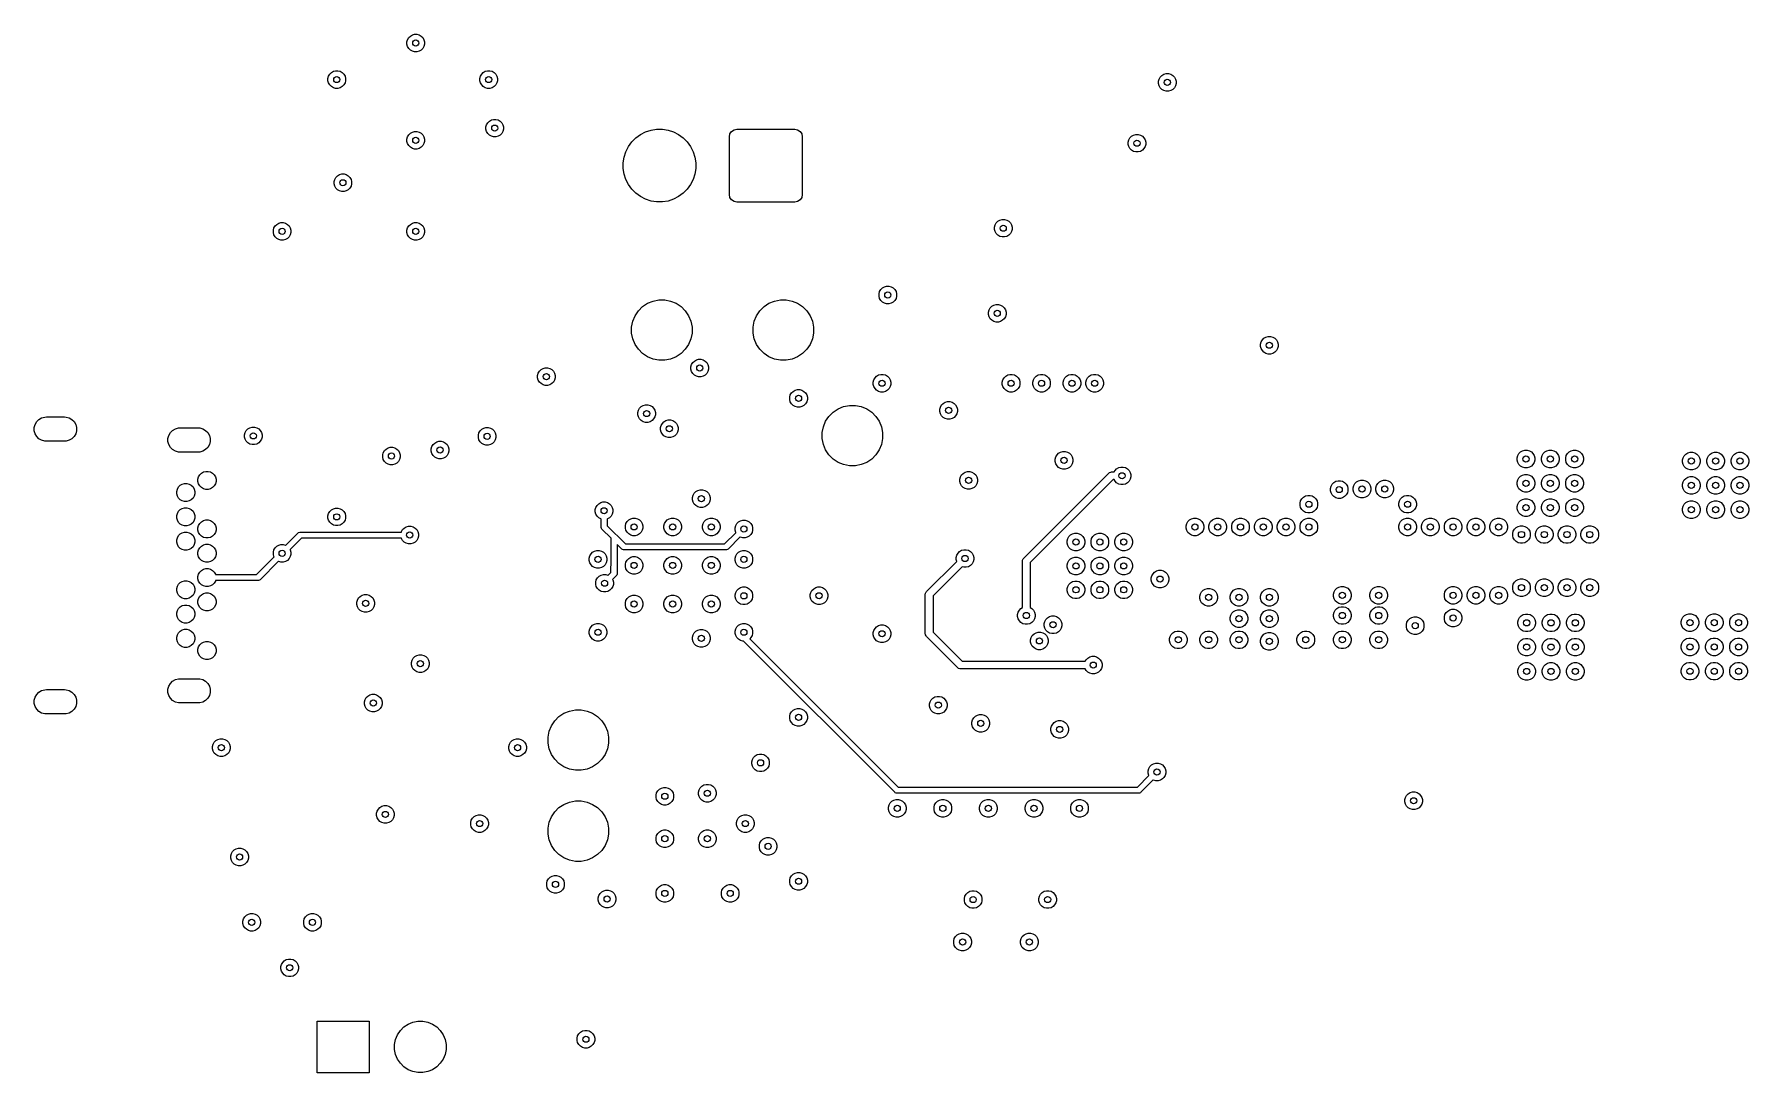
# Model space of a CAD drawing. Header units: inches. Extents: x 5.18 to 7.4, y -4.53 to -3.19.
import ezdxf

# ---------------------------------------------------------------- set-up
doc = ezdxf.new("R2010")
doc.units = ezdxf.units.IN
doc.header["$MEASUREMENT"] = 0
doc.layers.add('B.Cu', color=153, linetype='CONTINUOUS', true_color=0x4d7fc4)

msp = doc.modelspace()

# ---------------------------------------------------------------- linework, layer by layer
at = {"layer": 'B.Cu', "linetype": 'CONTINUOUS'}
for p, q in [((5.6653, -3.195), (5.6661, -3.1921)), ((5.6653, -3.198), (5.6653, -3.195)), ((5.6661, -3.2009), (5.6653, -3.198)), ((5.6661, -3.1921), (5.6676, -3.1895)), ((5.6676, -3.1895), (5.6697, -3.1874)), ((5.6697, -3.1874), (5.6723, -3.1859)), ((5.6723, -3.1859), (5.6752, -3.1851)), ((5.6752, -3.1851), (5.6782, -3.1851)), ((5.6782, -3.1851), (5.6811, -3.1859)), ((5.6811, -3.1859), (5.6837, -3.1874)), ((5.6837, -3.1874), (5.6858, -3.1895)), ((5.6858, -3.1895), (5.6873, -3.1921)), ((5.6873, -3.1921), (5.6881, -3.195)), ((5.6881, -3.198), (5.6873, -3.2009)), ((5.6881, -3.195), (5.6881, -3.198)), ((5.6676, -3.2035), (5.6661, -3.2009)), ((5.6697, -3.2056), (5.6676, -3.2035)), ((5.6723, -3.2071), (5.6697, -3.2056)), ((5.6752, -3.2079), (5.6723, -3.2071)), ((5.6782, -3.2079), (5.6752, -3.2079)), ((5.6811, -3.2071), (5.6782, -3.2079)), ((5.6837, -3.2056), (5.6811, -3.2071)), ((5.6858, -3.2035), (5.6837, -3.2056)), ((5.6873, -3.2009), (5.6858, -3.2035)), ((5.5629, -3.2423), (5.5637, -3.2394)), ((5.5629, -3.2453), (5.5629, -3.2423)), ((5.5637, -3.2394), (5.5652, -3.2368)), ((5.5652, -3.2368), (5.5673, -3.2346)), ((5.5673, -3.2346), (5.5699, -3.2331)), ((5.5699, -3.2331), (5.5728, -3.2324)), ((5.5728, -3.2324), (5.5758, -3.2324)), ((5.5758, -3.2324), (5.5787, -3.2331)), ((5.5787, -3.2331), (5.5813, -3.2346)), ((5.5813, -3.2346), (5.5835, -3.2368)), ((5.5835, -3.2368), (5.585, -3.2394)), ((5.585, -3.2394), (5.5857, -3.2423)), ((5.5857, -3.2423), (5.5857, -3.2453)), ((5.7598, -3.2423), (5.7606, -3.2394)), ((5.7598, -3.2453), (5.7598, -3.2423)), ((5.7606, -3.2394), (5.7621, -3.2368)), ((5.7621, -3.2368), (5.7642, -3.2346)), ((5.7642, -3.2346), (5.7668, -3.2331)), ((5.7668, -3.2331), (5.7697, -3.2324)), ((5.7697, -3.2324), (5.7727, -3.2324)), ((5.7727, -3.2324), (5.7756, -3.2331)), ((5.7756, -3.2331), (5.7782, -3.2346)), ((5.7782, -3.2346), (5.7803, -3.2368)), ((5.7803, -3.2368), (5.7818, -3.2394)), ((5.7818, -3.2394), (5.7826, -3.2423)), ((5.7826, -3.2423), (5.7826, -3.2453)), ((6.6393, -3.246), (6.6401, -3.2431)), ((6.6401, -3.2431), (6.6416, -3.2405)), ((6.6416, -3.2405), (6.6437, -3.2384)), ((6.6437, -3.2384), (6.6463, -3.2369)), ((6.6463, -3.2369), (6.6492, -3.2361)), ((6.6492, -3.2361), (6.6522, -3.2361)), ((6.6522, -3.2361), (6.6551, -3.2369)), ((6.6551, -3.2369), (6.6577, -3.2384)), ((6.6577, -3.2384), (6.6599, -3.2405)), ((6.6599, -3.2405), (6.6614, -3.2431)), ((6.6614, -3.2431), (6.6621, -3.246)), ((5.5637, -3.2482), (5.5629, -3.2453)), ((5.5652, -3.2508), (5.5637, -3.2482)), ((5.5673, -3.2529), (5.5652, -3.2508)), ((5.5699, -3.2544), (5.5673, -3.2529)), ((5.5728, -3.2552), (5.5699, -3.2544)), ((5.5758, -3.2552), (5.5728, -3.2552)), ((5.5787, -3.2544), (5.5758, -3.2552)), ((5.5813, -3.2529), (5.5787, -3.2544)), ((5.5835, -3.2508), (5.5813, -3.2529)), ((5.585, -3.2482), (5.5835, -3.2508)), ((5.5857, -3.2453), (5.585, -3.2482)), ((5.7606, -3.2482), (5.7598, -3.2453)), ((5.7621, -3.2508), (5.7606, -3.2482)), ((5.7642, -3.2529), (5.7621, -3.2508)), ((5.7668, -3.2544), (5.7642, -3.2529)), ((5.7697, -3.2552), (5.7668, -3.2544)), ((5.7727, -3.2552), (5.7697, -3.2552)), ((5.7756, -3.2544), (5.7727, -3.2552)), ((5.7782, -3.2529), (5.7756, -3.2544)), ((5.7803, -3.2508), (5.7782, -3.2529)), ((5.7818, -3.2482), (5.7803, -3.2508)), ((5.7826, -3.2453), (5.7818, -3.2482)), ((6.6393, -3.249), (6.6393, -3.246)), ((6.6401, -3.2519), (6.6393, -3.249)), ((6.6416, -3.2545), (6.6401, -3.2519)), ((6.6437, -3.2567), (6.6416, -3.2545)), ((6.6463, -3.2582), (6.6437, -3.2567)), ((6.6492, -3.2589), (6.6463, -3.2582)), ((6.6522, -3.2589), (6.6492, -3.2589)), ((6.6551, -3.2582), (6.6522, -3.2589)), ((6.6577, -3.2567), (6.6551, -3.2582)), ((6.6599, -3.2545), (6.6577, -3.2567)), ((6.6614, -3.2519), (6.6599, -3.2545)), ((6.6621, -3.249), (6.6614, -3.2519)), ((6.6621, -3.246), (6.6621, -3.249)), ((5.7677, -3.3053), (5.7684, -3.3024)), ((5.7677, -3.3083), (5.7677, -3.3053)), ((5.7684, -3.3112), (5.7677, -3.3083)), ((5.7684, -3.3024), (5.7699, -3.2998)), ((5.7699, -3.2998), (5.7721, -3.2976)), ((5.7721, -3.2976), (5.7747, -3.2961)), ((5.7747, -3.2961), (5.7776, -3.2954)), ((5.7776, -3.2954), (5.7806, -3.2954)), ((5.7806, -3.2954), (5.7835, -3.2961)), ((5.7835, -3.2961), (5.7861, -3.2976)), ((5.7861, -3.2976), (5.7882, -3.2998)), ((5.7882, -3.2998), (5.7897, -3.3024)), ((5.7897, -3.3024), (5.7905, -3.3053)), ((5.7905, -3.3083), (5.7897, -3.3112)), ((5.7905, -3.3053), (5.7905, -3.3083)), ((5.9745, -3.3117), (5.9816, -3.3094)), ((5.9816, -3.3094), (5.9889, -3.3082)), ((5.9889, -3.3082), (5.9963, -3.3082)), ((5.9963, -3.3082), (6.0036, -3.3094)), ((6.0036, -3.3094), (6.0107, -3.3117)), ((6.086, -3.311), (6.0892, -3.3088)), ((6.0892, -3.3088), (6.093, -3.3081)), ((6.093, -3.3081), (6.1678, -3.3081)), ((6.1678, -3.3081), (6.1716, -3.3088)), ((6.1716, -3.3088), (6.1748, -3.311)), ((5.6653, -3.321), (5.6661, -3.3181)), ((5.6653, -3.324), (5.6653, -3.321)), ((5.6661, -3.3269), (5.6653, -3.324)), ((5.6661, -3.3181), (5.6676, -3.3155)), ((5.6676, -3.3295), (5.6661, -3.3269)), ((5.6676, -3.3155), (5.6697, -3.3134)), ((5.6697, -3.3316), (5.6676, -3.3295)), ((5.6697, -3.3134), (5.6723, -3.3119)), ((5.6723, -3.3331), (5.6697, -3.3316)), ((5.6723, -3.3119), (5.6752, -3.3111)), ((5.6752, -3.3111), (5.6782, -3.3111)), ((5.6782, -3.3111), (5.6811, -3.3119)), ((5.6811, -3.3119), (5.6837, -3.3134)), ((5.6837, -3.3316), (5.6811, -3.3331)), ((5.6837, -3.3134), (5.6858, -3.3155)), ((5.6858, -3.3295), (5.6837, -3.3316)), ((5.6858, -3.3155), (5.6873, -3.3181)), ((5.6873, -3.3269), (5.6858, -3.3295)), ((5.6873, -3.3181), (5.6881, -3.321)), ((5.6881, -3.324), (5.6873, -3.3269)), ((5.6881, -3.321), (5.6881, -3.324)), ((5.7699, -3.3138), (5.7684, -3.3112)), ((5.7721, -3.3159), (5.7699, -3.3138)), ((5.7747, -3.3174), (5.7721, -3.3159)), ((5.7776, -3.3182), (5.7747, -3.3174)), ((5.7806, -3.3182), (5.7776, -3.3182)), ((5.7835, -3.3174), (5.7806, -3.3182)), ((5.7861, -3.3159), (5.7835, -3.3174)), ((5.7882, -3.3138), (5.7861, -3.3159)), ((5.7897, -3.3112), (5.7882, -3.3138)), ((5.949, -3.3373), (5.9523, -3.3306)), ((5.9523, -3.3306), (5.9567, -3.3247)), ((5.9567, -3.3247), (5.9619, -3.3194)), ((5.9619, -3.3194), (5.9679, -3.3151)), ((5.9679, -3.3151), (5.9745, -3.3117)), ((6.0107, -3.3117), (6.0173, -3.3151)), ((6.0173, -3.3151), (6.0233, -3.3194)), ((6.0233, -3.3194), (6.0285, -3.3247)), ((6.0285, -3.3247), (6.0329, -3.3306)), ((6.0329, -3.3306), (6.0362, -3.3373)), ((6.0831, -3.3179), (6.0839, -3.3142)), ((6.0831, -3.3927), (6.0831, -3.3179)), ((6.0839, -3.3142), (6.086, -3.311)), ((6.1748, -3.311), (6.1769, -3.3142)), ((6.1769, -3.3142), (6.1776, -3.3179)), ((6.1776, -3.3179), (6.1776, -3.3927)), ((6.6, -3.3248), (6.6008, -3.3219)), ((6.6, -3.3278), (6.6, -3.3248)), ((6.6008, -3.3307), (6.6, -3.3278)), ((6.6008, -3.3219), (6.6023, -3.3193)), ((6.6023, -3.3333), (6.6008, -3.3307)), ((6.6023, -3.3193), (6.6044, -3.3172)), ((6.6044, -3.3172), (6.607, -3.3157)), ((6.607, -3.3157), (6.6099, -3.3149)), ((6.6099, -3.3149), (6.6129, -3.3149)), ((6.6129, -3.3149), (6.6158, -3.3157)), ((6.6158, -3.3157), (6.6184, -3.3172)), ((6.6184, -3.3172), (6.6205, -3.3193)), ((6.6205, -3.3193), (6.622, -3.3219)), ((6.622, -3.3307), (6.6205, -3.3333)), ((6.622, -3.3219), (6.6228, -3.3248)), ((6.6228, -3.3278), (6.622, -3.3307)), ((6.6228, -3.3248), (6.6228, -3.3278)), ((5.6752, -3.3339), (5.6723, -3.3331)), ((5.6782, -3.3339), (5.6752, -3.3339)), ((5.6811, -3.3331), (5.6782, -3.3339)), ((5.9455, -3.3516), (5.9467, -3.3443)), ((5.9455, -3.359), (5.9455, -3.3516)), ((5.9467, -3.3443), (5.949, -3.3373)), ((6.0362, -3.3373), (6.0385, -3.3443)), ((6.0385, -3.3443), (6.0397, -3.3516)), ((6.0397, -3.3516), (6.0397, -3.359)), ((6.6044, -3.3354), (6.6023, -3.3333)), ((6.607, -3.3369), (6.6044, -3.3354)), ((6.6099, -3.3377), (6.607, -3.3369)), ((6.6129, -3.3377), (6.6099, -3.3377)), ((6.6158, -3.3369), (6.6129, -3.3377)), ((6.6184, -3.3354), (6.6158, -3.3369)), ((6.6205, -3.3333), (6.6184, -3.3354)), ((5.5708, -3.3761), (5.5716, -3.3732)), ((5.5708, -3.3791), (5.5708, -3.3761)), ((5.5716, -3.3732), (5.5731, -3.3706)), ((5.5731, -3.3706), (5.5752, -3.3685)), ((5.5752, -3.3685), (5.5778, -3.367)), ((5.5778, -3.367), (5.5807, -3.3662)), ((5.5807, -3.3662), (5.5837, -3.3662)), ((5.5837, -3.3662), (5.5866, -3.367)), ((5.5866, -3.367), (5.5892, -3.3685)), ((5.5892, -3.3685), (5.5913, -3.3706)), ((5.5913, -3.3706), (5.5928, -3.3732)), ((5.5928, -3.3732), (5.5936, -3.3761)), ((5.5936, -3.3761), (5.5936, -3.3791)), ((5.9467, -3.3664), (5.9455, -3.359)), ((5.949, -3.3734), (5.9467, -3.3664)), ((5.9523, -3.38), (5.949, -3.3734)), ((6.0362, -3.3734), (6.0329, -3.38)), ((6.0385, -3.3664), (6.0362, -3.3734)), ((6.0397, -3.359), (6.0385, -3.3664)), ((5.5716, -3.382), (5.5708, -3.3791)), ((5.5731, -3.3846), (5.5716, -3.382)), ((5.5752, -3.3867), (5.5731, -3.3846)), ((5.5778, -3.3882), (5.5752, -3.3867)), ((5.5807, -3.389), (5.5778, -3.3882)), ((5.5837, -3.389), (5.5807, -3.389)), ((5.5866, -3.3882), (5.5837, -3.389)), ((5.5892, -3.3867), (5.5866, -3.3882)), ((5.5913, -3.3846), (5.5892, -3.3867)), ((5.5928, -3.382), (5.5913, -3.3846)), ((5.5936, -3.3791), (5.5928, -3.382)), ((5.9567, -3.386), (5.9523, -3.38)), ((5.9619, -3.3913), (5.9567, -3.386)), ((5.9679, -3.3956), (5.9619, -3.3913)), ((5.9745, -3.399), (5.9679, -3.3956)), ((5.9816, -3.4013), (5.9745, -3.399)), ((6.0107, -3.399), (6.0036, -3.4013)), ((6.0173, -3.3956), (6.0107, -3.399)), ((6.0233, -3.3913), (6.0173, -3.3956)), ((6.0285, -3.386), (6.0233, -3.3913)), ((6.0329, -3.38), (6.0285, -3.386)), ((6.0839, -3.3965), (6.0831, -3.3927)), ((6.086, -3.3997), (6.0839, -3.3965)), ((6.1769, -3.3965), (6.1748, -3.3997)), ((6.1776, -3.3927), (6.1769, -3.3965)), ((5.9889, -3.4024), (5.9816, -3.4013)), ((5.9963, -3.4024), (5.9889, -3.4024)), ((6.0036, -3.4013), (5.9963, -3.4024)), ((6.0892, -3.4018), (6.086, -3.3997)), ((6.093, -3.4026), (6.0892, -3.4018)), ((6.1678, -3.4026), (6.093, -3.4026)), ((6.1716, -3.4018), (6.1678, -3.4026)), ((6.1748, -3.3997), (6.1716, -3.4018)), ((5.4921, -3.4391), (5.4928, -3.4362)), ((5.4921, -3.4421), (5.4921, -3.4391)), ((5.4928, -3.445), (5.4921, -3.4421)), ((5.4928, -3.4362), (5.4943, -3.4336)), ((5.4943, -3.4336), (5.4965, -3.4315)), ((5.4965, -3.4315), (5.4991, -3.43)), ((5.4991, -3.43), (5.502, -3.4292)), ((5.502, -3.4292), (5.505, -3.4292)), ((5.505, -3.4292), (5.5079, -3.43)), ((5.5079, -3.43), (5.5105, -3.4315)), ((5.5105, -3.4315), (5.5126, -3.4336)), ((5.5126, -3.4336), (5.5141, -3.4362)), ((5.5141, -3.4362), (5.5149, -3.4391)), ((5.5149, -3.4421), (5.5141, -3.445)), ((5.5149, -3.4391), (5.5149, -3.4421)), ((5.6653, -3.4391), (5.6661, -3.4362)), ((5.6653, -3.4421), (5.6653, -3.4391)), ((5.6661, -3.445), (5.6653, -3.4421)), ((5.6661, -3.4362), (5.6676, -3.4336)), ((5.6676, -3.4336), (5.6697, -3.4315)), ((5.6697, -3.4315), (5.6723, -3.43)), ((5.6723, -3.43), (5.6752, -3.4292)), ((5.6752, -3.4292), (5.6782, -3.4292)), ((5.6782, -3.4292), (5.6811, -3.43)), ((5.6811, -3.43), (5.6837, -3.4315)), ((5.6837, -3.4315), (5.6858, -3.4336)), ((5.6858, -3.4336), (5.6873, -3.4362)), ((5.6873, -3.4362), (5.6881, -3.4391)), ((5.6881, -3.4421), (5.6873, -3.445)), ((5.6881, -3.4391), (5.6881, -3.4421)), ((6.4267, -3.435), (6.4275, -3.4321)), ((6.4267, -3.438), (6.4267, -3.435)), ((6.4275, -3.4409), (6.4267, -3.438)), ((6.4275, -3.4321), (6.429, -3.4295)), ((6.429, -3.4435), (6.4275, -3.4409)), ((6.429, -3.4295), (6.4311, -3.4274)), ((6.4311, -3.4456), (6.429, -3.4435)), ((6.4311, -3.4274), (6.4337, -3.4259)), ((6.4337, -3.4259), (6.4366, -3.4251)), ((6.4366, -3.4251), (6.4397, -3.4251)), ((6.4397, -3.4251), (6.4426, -3.4259)), ((6.4426, -3.4259), (6.4452, -3.4274)), ((6.4452, -3.4274), (6.4473, -3.4295)), ((6.4473, -3.4435), (6.4452, -3.4456)), ((6.4473, -3.4295), (6.4488, -3.4321)), ((6.4488, -3.4409), (6.4473, -3.4435)), ((6.4488, -3.4321), (6.4496, -3.435)), ((6.4496, -3.438), (6.4488, -3.4409)), ((6.4496, -3.435), (6.4496, -3.438)), ((5.4943, -3.4476), (5.4928, -3.445)), ((5.4965, -3.4497), (5.4943, -3.4476)), ((5.4991, -3.4512), (5.4965, -3.4497)), ((5.502, -3.452), (5.4991, -3.4512)), ((5.505, -3.452), (5.502, -3.452)), ((5.5079, -3.4512), (5.505, -3.452)), ((5.5105, -3.4497), (5.5079, -3.4512)), ((5.5126, -3.4476), (5.5105, -3.4497)), ((5.5141, -3.445), (5.5126, -3.4476)), ((5.6676, -3.4476), (5.6661, -3.445)), ((5.6697, -3.4497), (5.6676, -3.4476)), ((5.6723, -3.4512), (5.6697, -3.4497)), ((5.6752, -3.452), (5.6723, -3.4512)), ((5.6782, -3.452), (5.6752, -3.452)), ((5.6811, -3.4512), (5.6782, -3.452)), ((5.6837, -3.4497), (5.6811, -3.4512)), ((5.6858, -3.4476), (5.6837, -3.4497)), ((5.6873, -3.445), (5.6858, -3.4476)), ((6.4337, -3.4471), (6.4311, -3.4456)), ((6.4366, -3.4479), (6.4337, -3.4471)), ((6.4397, -3.4479), (6.4366, -3.4479)), ((6.4426, -3.4471), (6.4397, -3.4479)), ((6.4452, -3.4456), (6.4426, -3.4471)), ((5.977, -3.5338), (5.9842, -3.5309)), ((5.9842, -3.5309), (5.9917, -3.5294)), ((5.9917, -3.5294), (5.9994, -3.5294)), ((5.9994, -3.5294), (6.007, -3.5309)), ((6.007, -3.5309), (6.0141, -3.5338)), ((6.1345, -3.5338), (6.1416, -3.5309)), ((6.1416, -3.5309), (6.1492, -3.5294)), ((6.1492, -3.5294), (6.1569, -3.5294)), ((6.1569, -3.5294), (6.1645, -3.5309)), ((6.1645, -3.5309), (6.1716, -3.5338)), ((6.2771, -3.5216), (6.2779, -3.5187)), ((6.2771, -3.5246), (6.2771, -3.5216)), ((6.2779, -3.5275), (6.2771, -3.5246)), ((6.2779, -3.5187), (6.2794, -3.5161)), ((6.2794, -3.5301), (6.2779, -3.5275)), ((6.2794, -3.5161), (6.2815, -3.514)), ((6.2815, -3.5323), (6.2794, -3.5301)), ((6.2815, -3.514), (6.2841, -3.5125)), ((6.2841, -3.5338), (6.2815, -3.5323)), ((6.2841, -3.5125), (6.287, -3.5117)), ((6.287, -3.5117), (6.29, -3.5117)), ((6.29, -3.5117), (6.2929, -3.5125)), ((6.2929, -3.5125), (6.2955, -3.514)), ((6.2955, -3.5323), (6.2929, -3.5338)), ((6.2955, -3.514), (6.2977, -3.5161)), ((6.2977, -3.5301), (6.2955, -3.5323)), ((6.2977, -3.5161), (6.2992, -3.5187)), ((6.2992, -3.5275), (6.2977, -3.5301)), ((6.2992, -3.5187), (6.2999, -3.5216)), ((6.2999, -3.5246), (6.2992, -3.5275)), ((6.2999, -3.5216), (6.2999, -3.5246)), ((5.9579, -3.5571), (5.9609, -3.55)), ((5.9609, -3.55), (5.9652, -3.5436)), ((5.9652, -3.5436), (5.9706, -3.5381)), ((5.9706, -3.5381), (5.977, -3.5338)), ((6.0141, -3.5338), (6.0206, -3.5381)), ((6.0206, -3.5381), (6.026, -3.5436)), ((6.026, -3.5436), (6.0303, -3.55)), ((6.0303, -3.55), (6.0333, -3.5571)), ((6.1154, -3.5571), (6.1183, -3.55)), ((6.1183, -3.55), (6.1226, -3.5436)), ((6.1226, -3.5436), (6.1281, -3.5381)), ((6.1281, -3.5381), (6.1345, -3.5338)), ((6.1716, -3.5338), (6.178, -3.5381)), ((6.178, -3.5381), (6.1835, -3.5436)), ((6.1835, -3.5436), (6.1878, -3.55)), ((6.1878, -3.55), (6.1907, -3.5571)), ((6.287, -3.5345), (6.2841, -3.5338)), ((6.29, -3.5345), (6.287, -3.5345)), ((6.2929, -3.5338), (6.29, -3.5345)), ((6.4189, -3.5453), (6.4197, -3.5424)), ((6.4189, -3.5483), (6.4189, -3.5453)), ((6.4197, -3.5512), (6.4189, -3.5483)), ((6.4197, -3.5424), (6.4212, -3.5398)), ((6.4212, -3.5538), (6.4197, -3.5512)), ((6.4212, -3.5398), (6.4233, -3.5376)), ((6.4233, -3.5559), (6.4212, -3.5538)), ((6.4233, -3.5376), (6.4259, -3.5361)), ((6.4259, -3.5361), (6.4288, -3.5354)), ((6.4288, -3.5354), (6.4318, -3.5354)), ((6.4318, -3.5354), (6.4347, -3.5361)), ((6.4347, -3.5361), (6.4373, -3.5376)), ((6.4373, -3.5376), (6.4394, -3.5398)), ((6.4394, -3.5538), (6.4373, -3.5559)), ((6.4394, -3.5398), (6.4409, -3.5424)), ((6.4409, -3.5512), (6.4394, -3.5538)), ((6.4409, -3.5424), (6.4417, -3.5453)), ((6.4417, -3.5483), (6.4409, -3.5512)), ((6.4417, -3.5453), (6.4417, -3.5483)), ((5.9564, -3.5647), (5.9579, -3.5571)), ((5.9564, -3.5724), (5.9564, -3.5647)), ((5.9579, -3.58), (5.9564, -3.5724)), ((6.0333, -3.5571), (6.0348, -3.5647)), ((6.0348, -3.5724), (6.0333, -3.58)), ((6.0348, -3.5647), (6.0348, -3.5724)), ((6.1139, -3.5647), (6.1154, -3.5571)), ((6.1139, -3.5724), (6.1139, -3.5647)), ((6.1154, -3.58), (6.1139, -3.5724)), ((6.1907, -3.5571), (6.1923, -3.5647)), ((6.1923, -3.5724), (6.1907, -3.58)), ((6.1923, -3.5647), (6.1923, -3.5724)), ((6.4259, -3.5574), (6.4233, -3.5559)), ((6.4288, -3.5582), (6.4259, -3.5574)), ((6.4318, -3.5582), (6.4288, -3.5582)), ((6.4347, -3.5574), (6.4318, -3.5582)), ((6.4373, -3.5559), (6.4347, -3.5574)), ((6.7786, -3.5776), (6.7815, -3.5768)), ((6.7815, -3.5768), (6.7845, -3.5768)), ((6.7845, -3.5768), (6.7874, -3.5776)), ((5.9609, -3.5871), (5.9579, -3.58)), ((5.9652, -3.5935), (5.9609, -3.5871)), ((5.9706, -3.599), (5.9652, -3.5935)), ((5.977, -3.6033), (5.9706, -3.599)), ((6.0206, -3.599), (6.0141, -3.6033)), ((6.026, -3.5935), (6.0206, -3.599)), ((6.0303, -3.5871), (6.026, -3.5935)), ((6.0333, -3.58), (6.0303, -3.5871)), ((6.1183, -3.5871), (6.1154, -3.58)), ((6.1226, -3.5935), (6.1183, -3.5871)), ((6.1281, -3.599), (6.1226, -3.5935)), ((6.1345, -3.6033), (6.1281, -3.599)), ((6.178, -3.599), (6.1716, -3.6033)), ((6.1835, -3.5935), (6.178, -3.599)), ((6.1878, -3.5871), (6.1835, -3.5935)), ((6.1907, -3.58), (6.1878, -3.5871)), ((6.7716, -3.5867), (6.7724, -3.5838)), ((6.7716, -3.5897), (6.7716, -3.5867)), ((6.7724, -3.5926), (6.7716, -3.5897)), ((6.7724, -3.5838), (6.7739, -3.5812)), ((6.7739, -3.5952), (6.7724, -3.5926)), ((6.7739, -3.5812), (6.776, -3.5791)), ((6.776, -3.5974), (6.7739, -3.5952)), ((6.776, -3.5791), (6.7786, -3.5776)), ((6.7786, -3.5989), (6.776, -3.5974)), ((6.7815, -3.5996), (6.7786, -3.5989)), ((6.7845, -3.5996), (6.7815, -3.5996)), ((6.7874, -3.5989), (6.7845, -3.5996)), ((6.7874, -3.5776), (6.79, -3.5791)), ((6.79, -3.5974), (6.7874, -3.5989)), ((6.79, -3.5791), (6.7921, -3.5812)), ((6.7921, -3.5952), (6.79, -3.5974)), ((6.7921, -3.5812), (6.7936, -3.5838)), ((6.7936, -3.5926), (6.7921, -3.5952)), ((6.7936, -3.5838), (6.7944, -3.5867)), ((6.7944, -3.5897), (6.7936, -3.5926)), ((6.7944, -3.5867), (6.7944, -3.5897)), ((5.8369, -3.6219), (5.839, -3.6198)), ((5.839, -3.6198), (5.8416, -3.6183)), ((5.8416, -3.6183), (5.8445, -3.6175)), ((5.8445, -3.6175), (5.8475, -3.6175)), ((5.8475, -3.6175), (5.8504, -3.6183)), ((5.8504, -3.6183), (5.853, -3.6198)), ((5.853, -3.6198), (5.8551, -3.6219)), ((5.9842, -3.6062), (5.977, -3.6033)), ((5.9917, -3.6077), (5.9842, -3.6062)), ((5.9994, -3.6077), (5.9917, -3.6077)), ((6.007, -3.6062), (5.9994, -3.6077)), ((6.0141, -3.6033), (6.007, -3.6062)), ((6.0334, -3.6163), (6.0342, -3.6134)), ((6.0334, -3.6193), (6.0334, -3.6163)), ((6.0342, -3.6222), (6.0334, -3.6193)), ((6.0342, -3.6134), (6.0357, -3.6108)), ((6.0357, -3.6108), (6.0378, -3.6087)), ((6.0378, -3.6087), (6.0404, -3.6072)), ((6.0404, -3.6072), (6.0433, -3.6064)), ((6.0433, -3.6064), (6.0463, -3.6064)), ((6.0463, -3.6064), (6.0492, -3.6072)), ((6.0492, -3.6072), (6.0518, -3.6087)), ((6.0518, -3.6087), (6.0539, -3.6108)), ((6.0539, -3.6108), (6.0554, -3.6134)), ((6.0554, -3.6134), (6.0562, -3.6163)), ((6.0562, -3.6193), (6.0554, -3.6222)), ((6.0562, -3.6163), (6.0562, -3.6193)), ((6.1416, -3.6062), (6.1345, -3.6033)), ((6.1492, -3.6077), (6.1416, -3.6062)), ((6.1569, -3.6077), (6.1492, -3.6077)), ((6.1645, -3.6062), (6.1569, -3.6077)), ((6.1716, -3.6033), (6.1645, -3.6062)), ((5.8346, -3.6274), (5.8354, -3.6245)), ((5.8346, -3.6304), (5.8346, -3.6274)), ((5.8354, -3.6333), (5.8346, -3.6304)), ((5.8354, -3.6245), (5.8369, -3.6219)), ((5.8369, -3.6359), (5.8354, -3.6333)), ((5.839, -3.638), (5.8369, -3.6359)), ((5.8416, -3.6395), (5.839, -3.638)), ((5.8445, -3.6403), (5.8416, -3.6395)), ((5.8475, -3.6403), (5.8445, -3.6403)), ((5.8504, -3.6395), (5.8475, -3.6403)), ((5.853, -3.638), (5.8504, -3.6395)), ((5.8551, -3.6359), (5.853, -3.638)), ((5.8551, -3.6219), (5.8566, -3.6245)), ((5.8566, -3.6333), (5.8551, -3.6359)), ((5.8566, -3.6245), (5.8574, -3.6274)), ((5.8574, -3.6304), (5.8566, -3.6333)), ((5.8574, -3.6274), (5.8574, -3.6304)), ((6.0357, -3.6248), (6.0342, -3.6222)), ((6.0378, -3.6269), (6.0357, -3.6248)), ((6.0404, -3.6284), (6.0378, -3.6269)), ((6.0433, -3.6292), (6.0404, -3.6284)), ((6.0463, -3.6292), (6.0433, -3.6292)), ((6.0492, -3.6284), (6.0463, -3.6292)), ((6.0518, -3.6269), (6.0492, -3.6284)), ((6.0539, -3.6248), (6.0518, -3.6269)), ((6.0554, -3.6222), (6.0539, -3.6248)), ((6.2696, -3.636), (6.2704, -3.6331)), ((6.2696, -3.639), (6.2696, -3.636)), ((6.2704, -3.6419), (6.2696, -3.639)), ((6.2704, -3.6331), (6.2719, -3.6305)), ((6.2719, -3.6445), (6.2704, -3.6419)), ((6.2719, -3.6305), (6.274, -3.6283)), ((6.274, -3.6283), (6.2766, -3.6268)), ((6.2766, -3.6268), (6.2795, -3.6261)), ((6.2795, -3.6261), (6.2825, -3.6261)), ((6.2825, -3.6261), (6.2854, -3.6268)), ((6.2854, -3.6268), (6.288, -3.6283)), ((6.288, -3.6283), (6.2901, -3.6305)), ((6.2901, -3.6305), (6.2916, -3.6331)), ((6.2916, -3.6419), (6.2901, -3.6445)), ((6.2916, -3.6331), (6.2924, -3.636)), ((6.2924, -3.639), (6.2916, -3.6419)), ((6.2924, -3.636), (6.2924, -3.639)), ((6.4369, -3.636), (6.4377, -3.6331)), ((6.4369, -3.639), (6.4369, -3.636)), ((6.4377, -3.6419), (6.4369, -3.639)), ((6.4377, -3.6331), (6.4392, -3.6305)), ((6.4392, -3.6445), (6.4377, -3.6419)), ((6.4392, -3.6305), (6.4413, -3.6283)), ((6.4413, -3.6283), (6.4439, -3.6268)), ((6.4439, -3.6268), (6.4468, -3.6261)), ((6.4468, -3.6261), (6.4498, -3.6261)), ((6.4498, -3.6261), (6.4527, -3.6268)), ((6.4527, -3.6268), (6.4553, -3.6283)), ((6.4553, -3.6283), (6.4575, -3.6305)), ((6.4575, -3.6305), (6.459, -3.6331)), ((6.459, -3.6419), (6.4575, -3.6445)), ((6.459, -3.6331), (6.4597, -3.636)), ((6.4597, -3.639), (6.459, -3.6419)), ((6.4597, -3.636), (6.4597, -3.639)), ((6.4763, -3.636), (6.4771, -3.6331)), ((6.4763, -3.639), (6.4763, -3.636)), ((6.4771, -3.6419), (6.4763, -3.639)), ((6.4771, -3.6331), (6.4786, -3.6305)), ((6.4786, -3.6445), (6.4771, -3.6419)), ((6.4786, -3.6305), (6.4807, -3.6283)), ((6.4807, -3.6283), (6.4833, -3.6268)), ((6.4833, -3.6268), (6.4862, -3.6261)), ((6.4862, -3.6261), (6.4892, -3.6261)), ((6.4892, -3.6261), (6.4921, -3.6268)), ((6.4921, -3.6268), (6.4947, -3.6283)), ((6.4947, -3.6283), (6.4968, -3.6305)), ((6.4968, -3.6305), (6.4983, -3.6331)), ((6.4983, -3.6419), (6.4968, -3.6445)), ((6.4983, -3.6331), (6.4991, -3.636)), ((6.4991, -3.639), (6.4983, -3.6419)), ((6.4991, -3.636), (6.4991, -3.639)), ((6.5157, -3.636), (6.5165, -3.6331)), ((6.5157, -3.639), (6.5157, -3.636)), ((6.5165, -3.6419), (6.5157, -3.639)), ((6.5165, -3.6331), (6.518, -3.6305)), ((6.518, -3.6445), (6.5165, -3.6419)), ((6.518, -3.6305), (6.5201, -3.6283)), ((6.5201, -3.6283), (6.5227, -3.6268)), ((6.5227, -3.6268), (6.5256, -3.6261)), ((6.5256, -3.6261), (6.5286, -3.6261)), ((6.5286, -3.6261), (6.5315, -3.6268)), ((6.5315, -3.6268), (6.5341, -3.6283)), ((6.5341, -3.6283), (6.5362, -3.6305)), ((6.5362, -3.6305), (6.5377, -3.6331)), ((6.5377, -3.6419), (6.5362, -3.6445)), ((6.5377, -3.6331), (6.5385, -3.636)), ((6.5385, -3.639), (6.5377, -3.6419)), ((6.5385, -3.636), (6.5385, -3.639)), ((6.5452, -3.636), (6.546, -3.6331)), ((6.5452, -3.639), (6.5452, -3.636)), ((6.546, -3.6419), (6.5452, -3.639)), ((6.546, -3.6331), (6.5475, -3.6305)), ((6.5475, -3.6445), (6.546, -3.6419)), ((6.5475, -3.6305), (6.5496, -3.6283)), ((6.5496, -3.6283), (6.5522, -3.6268)), ((6.5522, -3.6268), (6.5551, -3.6261)), ((6.5551, -3.6261), (6.5581, -3.6261)), ((6.5581, -3.6261), (6.561, -3.6268)), ((6.561, -3.6268), (6.5636, -3.6283)), ((6.5636, -3.6283), (6.5657, -3.6305)), ((6.5657, -3.6305), (6.5672, -3.6331)), ((6.5672, -3.6419), (6.5657, -3.6445)), ((6.5672, -3.6331), (6.568, -3.636)), ((6.568, -3.639), (6.5672, -3.6419)), ((6.568, -3.636), (6.568, -3.639)), ((5.9689, -3.6677), (5.9715, -3.6662)), ((5.9715, -3.6662), (5.9744, -3.6654)), ((5.9744, -3.6654), (5.9774, -3.6654)), ((5.9774, -3.6654), (5.9803, -3.6662)), ((5.9803, -3.6662), (5.9829, -3.6677)), ((6.1614, -3.6556), (6.1621, -3.6527)), ((6.1614, -3.6586), (6.1614, -3.6556)), ((6.1621, -3.6615), (6.1614, -3.6586)), ((6.1621, -3.6527), (6.1636, -3.6501)), ((6.1636, -3.6641), (6.1621, -3.6615)), ((6.1636, -3.6501), (6.1658, -3.648)), ((6.1658, -3.6663), (6.1636, -3.6641)), ((6.1658, -3.648), (6.1684, -3.6465)), ((6.1684, -3.6678), (6.1658, -3.6663)), ((6.1684, -3.6465), (6.1713, -3.6457)), ((6.1713, -3.6457), (6.1743, -3.6457)), ((6.1743, -3.6457), (6.1772, -3.6465)), ((6.1772, -3.6465), (6.1798, -3.648)), ((6.1798, -3.6663), (6.1772, -3.6678)), ((6.1798, -3.648), (6.1819, -3.6501)), ((6.1819, -3.6641), (6.1798, -3.6663)), ((6.1819, -3.6501), (6.1834, -3.6527)), ((6.1834, -3.6615), (6.1819, -3.6641)), ((6.1834, -3.6527), (6.1842, -3.6556)), ((6.1842, -3.6586), (6.1834, -3.6615)), ((6.1842, -3.6556), (6.1842, -3.6586)), ((6.2312, -3.6677), (6.2388, -3.6662)), ((6.2388, -3.6662), (6.2465, -3.6662)), ((6.2465, -3.6662), (6.2541, -3.6677)), ((6.274, -3.6466), (6.2719, -3.6445)), ((6.2766, -3.6481), (6.274, -3.6466)), ((6.2795, -3.6489), (6.2766, -3.6481)), ((6.2825, -3.6489), (6.2795, -3.6489)), ((6.2854, -3.6481), (6.2825, -3.6489)), ((6.288, -3.6466), (6.2854, -3.6481)), ((6.2901, -3.6445), (6.288, -3.6466)), ((6.3567, -3.6683), (6.3582, -3.6657)), ((6.3582, -3.6657), (6.3603, -3.6636)), ((6.3603, -3.6636), (6.3629, -3.6621)), ((6.3629, -3.6621), (6.3658, -3.6613)), ((6.3658, -3.6613), (6.3688, -3.6613)), ((6.3688, -3.6613), (6.3717, -3.6621)), ((6.3717, -3.6621), (6.3743, -3.6636)), ((6.3743, -3.6636), (6.3764, -3.6657)), ((6.3764, -3.6657), (6.3779, -3.6683)), ((6.4413, -3.6466), (6.4392, -3.6445)), ((6.4439, -3.6481), (6.4413, -3.6466)), ((6.4468, -3.6489), (6.4439, -3.6481)), ((6.4498, -3.6489), (6.4468, -3.6489)), ((6.4527, -3.6481), (6.4498, -3.6489)), ((6.4553, -3.6466), (6.4527, -3.6481)), ((6.4575, -3.6445), (6.4553, -3.6466)), ((6.4807, -3.6466), (6.4786, -3.6445)), ((6.4833, -3.6481), (6.4807, -3.6466)), ((6.4862, -3.6489), (6.4833, -3.6481)), ((6.4892, -3.6489), (6.4862, -3.6489)), ((6.4921, -3.6481), (6.4892, -3.6489)), ((6.4947, -3.6466), (6.4921, -3.6481)), ((6.4968, -3.6445), (6.4947, -3.6466)), ((6.5201, -3.6466), (6.518, -3.6445)), ((6.5227, -3.6481), (6.5201, -3.6466)), ((6.5256, -3.6489), (6.5227, -3.6481)), ((6.5286, -3.6489), (6.5256, -3.6489)), ((6.5315, -3.6481), (6.5286, -3.6489)), ((6.5341, -3.6466), (6.5315, -3.6481)), ((6.5362, -3.6445), (6.5341, -3.6466)), ((6.5496, -3.6466), (6.5475, -3.6445)), ((6.5522, -3.6481), (6.5496, -3.6466)), ((6.5551, -3.6489), (6.5522, -3.6481)), ((6.5581, -3.6489), (6.5551, -3.6489)), ((6.561, -3.6481), (6.5581, -3.6489)), ((6.5636, -3.6466), (6.561, -3.6481)), ((6.5657, -3.6445), (6.5636, -3.6466)), ((5.1833, -3.6909), (5.1854, -3.6873)), ((5.1854, -3.6873), (5.1883, -3.6844)), ((5.1883, -3.6844), (5.1918, -3.6824)), ((5.1918, -3.6824), (5.1958, -3.6813)), ((5.1958, -3.6813), (5.1979, -3.6812)), ((5.1979, -3.6812), (5.2215, -3.6812)), ((5.2215, -3.6812), (5.2236, -3.6813)), ((5.2236, -3.6813), (5.2275, -3.6824)), ((5.2275, -3.6824), (5.2311, -3.6844)), ((5.2311, -3.6844), (5.234, -3.6873)), ((5.234, -3.6873), (5.236, -3.6909)), ((5.9645, -3.6753), (5.9653, -3.6724)), ((5.9645, -3.6783), (5.9645, -3.6753)), ((5.9653, -3.6812), (5.9645, -3.6783)), ((5.9653, -3.6724), (5.9668, -3.6698)), ((5.9668, -3.6838), (5.9653, -3.6812)), ((5.9668, -3.6698), (5.9689, -3.6677)), ((5.9689, -3.686), (5.9668, -3.6838)), ((5.9715, -3.6875), (5.9689, -3.686)), ((5.9744, -3.6882), (5.9715, -3.6875)), ((5.9774, -3.6882), (5.9744, -3.6882)), ((5.9803, -3.6875), (5.9774, -3.6882)), ((5.9829, -3.686), (5.9803, -3.6875)), ((5.9829, -3.6677), (5.985, -3.6698)), ((5.985, -3.6838), (5.9829, -3.686)), ((5.985, -3.6698), (5.9865, -3.6724)), ((5.9865, -3.6812), (5.985, -3.6838)), ((5.9865, -3.6724), (5.9873, -3.6753)), ((5.9873, -3.6783), (5.9865, -3.6812)), ((5.9873, -3.6753), (5.9873, -3.6783)), ((5.9963, -3.6895), (5.9984, -3.6874)), ((5.9984, -3.6874), (6.001, -3.6859)), ((6.001, -3.6859), (6.0039, -3.6851)), ((6.0039, -3.6851), (6.0069, -3.6851)), ((6.0069, -3.6851), (6.0098, -3.6859)), ((6.0098, -3.6859), (6.0124, -3.6874)), ((6.0124, -3.6874), (6.0146, -3.6895)), ((6.1713, -3.6685), (6.1684, -3.6678)), ((6.1743, -3.6685), (6.1713, -3.6685)), ((6.1772, -3.6678), (6.1743, -3.6685)), ((6.205, -3.6939), (6.2079, -3.6868)), ((6.2079, -3.6868), (6.2122, -3.6804)), ((6.2122, -3.6804), (6.2177, -3.6749)), ((6.2177, -3.6749), (6.2241, -3.6707)), ((6.2241, -3.6707), (6.2312, -3.6677)), ((6.2541, -3.6677), (6.2612, -3.6707)), ((6.2612, -3.6707), (6.2676, -3.6749)), ((6.2676, -3.6749), (6.2731, -3.6804)), ((6.2731, -3.6804), (6.2774, -3.6868)), ((6.2774, -3.6868), (6.2803, -3.6939)), ((6.3559, -3.6712), (6.3567, -3.6683)), ((6.3559, -3.6742), (6.3559, -3.6712)), ((6.3567, -3.6771), (6.3559, -3.6742)), ((6.3582, -3.6797), (6.3567, -3.6771)), ((6.3603, -3.6819), (6.3582, -3.6797)), ((6.3629, -3.6834), (6.3603, -3.6819)), ((6.3658, -3.6841), (6.3629, -3.6834)), ((6.3688, -3.6841), (6.3658, -3.6841)), ((6.3717, -3.6834), (6.3688, -3.6841)), ((6.3743, -3.6819), (6.3717, -3.6834)), ((6.3764, -3.6797), (6.3743, -3.6819)), ((6.3779, -3.6771), (6.3764, -3.6797)), ((6.3779, -3.6683), (6.3787, -3.6712)), ((6.3787, -3.6742), (6.3779, -3.6771)), ((6.3787, -3.6712), (6.3787, -3.6742)), ((5.1823, -3.6949), (5.1833, -3.6909)), ((5.1823, -3.699), (5.1823, -3.6949)), ((5.1833, -3.7029), (5.1823, -3.699)), ((5.1854, -3.7065), (5.1833, -3.7029)), ((5.1883, -3.7094), (5.1854, -3.7065)), ((5.1918, -3.7115), (5.1883, -3.7094)), ((5.2311, -3.7094), (5.2275, -3.7115)), ((5.234, -3.7065), (5.2311, -3.7094)), ((5.236, -3.7029), (5.234, -3.7065)), ((5.236, -3.6909), (5.2371, -3.6949)), ((5.2371, -3.699), (5.236, -3.7029)), ((5.2371, -3.6949), (5.2371, -3.699)), ((5.3555, -3.709), (5.3566, -3.7051)), ((5.3555, -3.7131), (5.3555, -3.709)), ((5.3566, -3.7051), (5.3586, -3.7015)), ((5.3586, -3.7015), (5.3615, -3.6986)), ((5.3615, -3.6986), (5.3651, -3.6965)), ((5.3651, -3.6965), (5.369, -3.6955)), ((5.369, -3.6955), (5.3711, -3.6953)), ((5.3711, -3.6953), (5.3947, -3.6953)), ((5.3947, -3.6953), (5.3968, -3.6955)), ((5.3968, -3.6955), (5.4008, -3.6965)), ((5.4008, -3.6965), (5.4043, -3.6986)), ((5.4043, -3.6986), (5.4072, -3.7015)), ((5.4072, -3.7015), (5.4093, -3.7051)), ((5.4093, -3.7051), (5.4103, -3.709)), ((5.4103, -3.709), (5.4103, -3.7131)), ((5.4547, -3.7042), (5.4554, -3.7013)), ((5.4547, -3.7072), (5.4547, -3.7042)), ((5.4554, -3.7101), (5.4547, -3.7072)), ((5.4554, -3.7013), (5.4569, -3.6987)), ((5.4569, -3.7127), (5.4554, -3.7101)), ((5.4569, -3.6987), (5.4591, -3.6966)), ((5.4591, -3.6966), (5.4617, -3.6951)), ((5.4617, -3.6951), (5.4646, -3.6943)), ((5.4646, -3.6943), (5.4676, -3.6943)), ((5.4676, -3.6943), (5.4705, -3.6951)), ((5.4705, -3.6951), (5.4731, -3.6966)), ((5.4731, -3.6966), (5.4752, -3.6987)), ((5.4752, -3.6987), (5.4767, -3.7013)), ((5.4767, -3.7101), (5.4752, -3.7127)), ((5.4767, -3.7013), (5.4775, -3.7042)), ((5.4775, -3.7072), (5.4767, -3.7101)), ((5.4775, -3.7042), (5.4775, -3.7072)), ((5.7578, -3.7049), (5.7586, -3.702)), ((5.7578, -3.7079), (5.7578, -3.7049)), ((5.7586, -3.7108), (5.7578, -3.7079)), ((5.7586, -3.702), (5.7601, -3.6994)), ((5.7601, -3.7134), (5.7586, -3.7108)), ((5.7601, -3.6994), (5.7622, -3.6972)), ((5.7622, -3.6972), (5.7648, -3.6957)), ((5.7648, -3.6957), (5.7677, -3.695)), ((5.7677, -3.695), (5.7707, -3.695)), ((5.7707, -3.695), (5.7736, -3.6957)), ((5.7736, -3.6957), (5.7762, -3.6972)), ((5.7762, -3.6972), (5.7783, -3.6994)), ((5.7783, -3.6994), (5.7798, -3.702)), ((5.7798, -3.7108), (5.7783, -3.7134)), ((5.7798, -3.702), (5.7806, -3.7049)), ((5.7806, -3.7079), (5.7798, -3.7108)), ((5.7806, -3.7049), (5.7806, -3.7079)), ((5.994, -3.695), (5.9948, -3.6921)), ((5.994, -3.698), (5.994, -3.695)), ((5.9948, -3.7009), (5.994, -3.698)), ((5.9948, -3.6921), (5.9963, -3.6895)), ((5.9963, -3.7035), (5.9948, -3.7009)), ((5.9984, -3.7056), (5.9963, -3.7035)), ((6.001, -3.7071), (5.9984, -3.7056)), ((6.0039, -3.7079), (6.001, -3.7071)), ((6.0069, -3.7079), (6.0039, -3.7079)), ((6.0098, -3.7071), (6.0069, -3.7079)), ((6.0124, -3.7056), (6.0098, -3.7071)), ((6.0146, -3.7035), (6.0124, -3.7056)), ((6.0146, -3.6895), (6.0161, -3.6921)), ((6.0161, -3.7009), (6.0146, -3.7035)), ((6.0161, -3.6921), (6.0168, -3.695)), ((6.0168, -3.698), (6.0161, -3.7009)), ((6.0168, -3.695), (6.0168, -3.698)), ((6.2035, -3.7015), (6.205, -3.6939)), ((6.2035, -3.7092), (6.2035, -3.7015)), ((6.205, -3.7168), (6.2035, -3.7092)), ((6.2803, -3.6939), (6.2818, -3.7015)), ((6.2818, -3.7092), (6.2803, -3.7168)), ((6.2818, -3.7015), (6.2818, -3.7092)), ((5.1958, -3.7125), (5.1918, -3.7115)), ((5.1979, -3.7127), (5.1958, -3.7125)), ((5.2215, -3.7127), (5.1979, -3.7127)), ((5.2236, -3.7125), (5.2215, -3.7127)), ((5.2275, -3.7115), (5.2236, -3.7125)), ((5.3566, -3.7171), (5.3555, -3.7131)), ((5.3586, -3.7207), (5.3566, -3.7171)), ((5.3615, -3.7236), (5.3586, -3.7207)), ((5.3651, -3.7256), (5.3615, -3.7236)), ((5.369, -3.7267), (5.3651, -3.7256)), ((5.3711, -3.7268), (5.369, -3.7267)), ((5.3947, -3.7268), (5.3711, -3.7268)), ((5.3968, -3.7267), (5.3947, -3.7268)), ((5.4008, -3.7256), (5.3968, -3.7267)), ((5.4043, -3.7236), (5.4008, -3.7256)), ((5.4072, -3.7207), (5.4043, -3.7236)), ((5.4093, -3.7171), (5.4072, -3.7207)), ((5.4103, -3.7131), (5.4093, -3.7171)), ((5.4591, -3.7148), (5.4569, -3.7127)), ((5.4617, -3.7163), (5.4591, -3.7148)), ((5.4646, -3.7171), (5.4617, -3.7163)), ((5.4676, -3.7171), (5.4646, -3.7171)), ((5.4705, -3.7163), (5.4676, -3.7171)), ((5.4731, -3.7148), (5.4705, -3.7163)), ((5.4752, -3.7127), (5.4731, -3.7148)), ((5.6338, -3.7304), (5.6346, -3.7275)), ((5.6338, -3.7334), (5.6338, -3.7304)), ((5.6346, -3.7275), (5.6361, -3.7249)), ((5.6361, -3.7249), (5.6382, -3.7228)), ((5.6382, -3.7228), (5.6408, -3.7213)), ((5.6408, -3.7213), (5.6437, -3.7205)), ((5.6437, -3.7205), (5.6467, -3.7205)), ((5.6467, -3.7205), (5.6496, -3.7213)), ((5.6496, -3.7213), (5.6522, -3.7228)), ((5.6522, -3.7228), (5.6543, -3.7249)), ((5.6543, -3.7249), (5.6558, -3.7275)), ((5.6558, -3.7275), (5.6566, -3.7304)), ((5.6566, -3.7304), (5.6566, -3.7334)), ((5.6968, -3.7226), (5.6976, -3.7197)), ((5.6968, -3.7256), (5.6968, -3.7226)), ((5.6976, -3.7285), (5.6968, -3.7256)), ((5.6976, -3.7197), (5.6991, -3.7171)), ((5.6991, -3.7311), (5.6976, -3.7285)), ((5.6991, -3.7171), (5.7012, -3.715)), ((5.7012, -3.7332), (5.6991, -3.7311)), ((5.7012, -3.715), (5.7038, -3.7135)), ((5.7038, -3.7135), (5.7067, -3.7127)), ((5.7067, -3.7127), (5.7097, -3.7127)), ((5.7097, -3.7127), (5.7126, -3.7135)), ((5.7126, -3.7135), (5.7152, -3.715)), ((5.7152, -3.715), (5.7173, -3.7171)), ((5.7173, -3.7311), (5.7152, -3.7332)), ((5.7173, -3.7171), (5.7188, -3.7197)), ((5.7188, -3.7285), (5.7173, -3.7311)), ((5.7188, -3.7197), (5.7196, -3.7226)), ((5.7196, -3.7256), (5.7188, -3.7285)), ((5.7196, -3.7226), (5.7196, -3.7256)), ((5.7622, -3.7155), (5.7601, -3.7134)), ((5.7648, -3.717), (5.7622, -3.7155)), ((5.7677, -3.7178), (5.7648, -3.717)), ((5.7707, -3.7178), (5.7677, -3.7178)), ((5.7736, -3.717), (5.7707, -3.7178)), ((5.7762, -3.7155), (5.7736, -3.717)), ((5.7783, -3.7134), (5.7762, -3.7155)), ((6.2079, -3.7239), (6.205, -3.7168)), ((6.2122, -3.7304), (6.2079, -3.7239)), ((6.2177, -3.7358), (6.2122, -3.7304)), ((6.2731, -3.7304), (6.2676, -3.7358)), ((6.2774, -3.7239), (6.2731, -3.7304)), ((6.2803, -3.7168), (6.2774, -3.7239)), ((6.5063, -3.7331), (6.5078, -3.7305)), ((6.5078, -3.7305), (6.5099, -3.7283)), ((6.5099, -3.7283), (6.5125, -3.7268)), ((6.5125, -3.7268), (6.5154, -3.7261)), ((6.5154, -3.7261), (6.5184, -3.7261)), ((6.5184, -3.7261), (6.5213, -3.7268)), ((6.5213, -3.7268), (6.5239, -3.7283)), ((6.5239, -3.7283), (6.5261, -3.7305)), ((6.5261, -3.7305), (6.5276, -3.7331)), ((7.1042, -3.7342), (7.1049, -3.7313)), ((7.1049, -3.7313), (7.1064, -3.7287)), ((7.1064, -3.7287), (7.1086, -3.7266)), ((7.1086, -3.7266), (7.1112, -3.7251)), ((7.1112, -3.7251), (7.1141, -3.7243)), ((7.1141, -3.7243), (7.1171, -3.7243)), ((7.1171, -3.7243), (7.12, -3.7251)), ((7.12, -3.7251), (7.1226, -3.7266)), ((7.1226, -3.7266), (7.1247, -3.7287)), ((7.1247, -3.7287), (7.1262, -3.7313)), ((7.1262, -3.7313), (7.127, -3.7342)), ((7.1357, -3.7342), (7.1364, -3.7313)), ((7.1364, -3.7313), (7.1379, -3.7287)), ((7.1379, -3.7287), (7.1401, -3.7266)), ((7.1401, -3.7266), (7.1427, -3.7251)), ((7.1427, -3.7251), (7.1456, -3.7243)), ((7.1456, -3.7243), (7.1486, -3.7243)), ((7.1486, -3.7243), (7.1515, -3.7251)), ((7.1515, -3.7251), (7.1541, -3.7266)), ((7.1541, -3.7266), (7.1562, -3.7287)), ((7.1562, -3.7287), (7.1577, -3.7313)), ((7.1577, -3.7313), (7.1585, -3.7342)), ((7.1672, -3.7342), (7.1679, -3.7313)), ((7.1679, -3.7313), (7.1694, -3.7287)), ((7.1694, -3.7287), (7.1716, -3.7266)), ((7.1716, -3.7266), (7.1742, -3.7251)), ((7.1742, -3.7251), (7.1771, -3.7243)), ((7.1771, -3.7243), (7.1801, -3.7243)), ((7.1801, -3.7243), (7.183, -3.7251)), ((7.183, -3.7251), (7.1856, -3.7266)), ((7.1856, -3.7266), (7.1877, -3.7287)), ((7.1877, -3.7287), (7.1892, -3.7313)), ((7.1892, -3.7313), (7.19, -3.7342)), ((7.3193, -3.734), (7.3208, -3.7314)), ((7.3208, -3.7314), (7.3229, -3.7293)), ((7.3229, -3.7293), (7.3255, -3.7278)), ((7.3255, -3.7278), (7.3284, -3.727)), ((7.3284, -3.727), (7.3314, -3.727)), ((7.3314, -3.727), (7.3343, -3.7278)), ((7.3343, -3.7278), (7.3369, -3.7293)), ((7.3369, -3.7293), (7.339, -3.7314)), ((7.339, -3.7314), (7.3405, -3.734)), ((7.3508, -3.734), (7.3523, -3.7314)), ((7.3523, -3.7314), (7.3544, -3.7293)), ((7.3544, -3.7293), (7.357, -3.7278)), ((7.357, -3.7278), (7.3599, -3.727)), ((7.3599, -3.727), (7.3629, -3.727)), ((7.3629, -3.727), (7.3658, -3.7278)), ((7.3658, -3.7278), (7.3684, -3.7293)), ((7.3684, -3.7293), (7.3705, -3.7314)), ((7.3705, -3.7314), (7.372, -3.734)), ((7.3823, -3.734), (7.3838, -3.7314)), ((7.3838, -3.7314), (7.3859, -3.7293)), ((7.3859, -3.7293), (7.3885, -3.7278)), ((7.3885, -3.7278), (7.3914, -3.727)), ((7.3914, -3.727), (7.3944, -3.727)), ((7.3944, -3.727), (7.3973, -3.7278)), ((7.3973, -3.7278), (7.3999, -3.7293)), ((7.3999, -3.7293), (7.402, -3.7314)), ((7.402, -3.7314), (7.4035, -3.734)), ((5.3968, -3.7563), (5.399, -3.7541)), ((5.399, -3.7541), (5.4016, -3.7525)), ((5.4016, -3.7525), (5.4046, -3.7517)), ((5.4046, -3.7517), (5.4077, -3.7517)), ((5.4077, -3.7517), (5.4107, -3.7525)), ((5.4107, -3.7525), (5.4133, -3.7541)), ((5.4133, -3.7541), (5.4155, -3.7563)), ((5.6346, -3.7363), (5.6338, -3.7334)), ((5.6361, -3.7389), (5.6346, -3.7363)), ((5.6382, -3.7411), (5.6361, -3.7389)), ((5.6408, -3.7426), (5.6382, -3.7411)), ((5.6437, -3.7434), (5.6408, -3.7426)), ((5.6467, -3.7434), (5.6437, -3.7434)), ((5.6496, -3.7426), (5.6467, -3.7434)), ((5.6522, -3.7411), (5.6496, -3.7426)), ((5.6543, -3.7389), (5.6522, -3.7411)), ((5.6558, -3.7363), (5.6543, -3.7389)), ((5.6566, -3.7334), (5.6558, -3.7363)), ((5.7038, -3.7347), (5.7012, -3.7332)), ((5.7067, -3.7355), (5.7038, -3.7347)), ((5.7097, -3.7355), (5.7067, -3.7355)), ((5.7126, -3.7347), (5.7097, -3.7355)), ((5.7152, -3.7332), (5.7126, -3.7347)), ((6.2241, -3.7401), (6.2177, -3.7358)), ((6.2312, -3.743), (6.2241, -3.7401)), ((6.2388, -3.7446), (6.2312, -3.743)), ((6.2465, -3.7446), (6.2388, -3.7446)), ((6.2541, -3.743), (6.2465, -3.7446)), ((6.2612, -3.7401), (6.2541, -3.743)), ((6.2676, -3.7358), (6.2612, -3.7401)), ((6.3841, -3.7564), (6.3862, -3.7543)), ((6.3862, -3.7543), (6.3888, -3.7528)), ((6.3888, -3.7528), (6.3917, -3.752)), ((6.3917, -3.752), (6.3947, -3.752)), ((6.3947, -3.752), (6.3976, -3.7528)), ((6.3976, -3.7528), (6.4002, -3.7543)), ((6.4002, -3.7543), (6.4024, -3.7564)), ((6.4646, -3.8642), (6.5748, -3.754)), ((6.5055, -3.736), (6.5063, -3.7331)), ((6.5055, -3.739), (6.5055, -3.736)), ((6.5063, -3.7419), (6.5055, -3.739)), ((6.5078, -3.7445), (6.5063, -3.7419)), ((6.5099, -3.7466), (6.5078, -3.7445)), ((6.5125, -3.7481), (6.5099, -3.7466)), ((6.5154, -3.7489), (6.5125, -3.7481)), ((6.5184, -3.7489), (6.5154, -3.7489)), ((6.5213, -3.7481), (6.5184, -3.7489)), ((6.5239, -3.7466), (6.5213, -3.7481)), ((6.5261, -3.7445), (6.5239, -3.7466)), ((6.5276, -3.7419), (6.5261, -3.7445)), ((6.5276, -3.7331), (6.5283, -3.736)), ((6.5283, -3.739), (6.5276, -3.7419)), ((6.5283, -3.736), (6.5283, -3.739)), ((6.5748, -3.754), (6.5756, -3.7534)), ((6.5756, -3.7534), (6.5774, -3.7526)), ((6.5774, -3.7526), (6.5783, -3.7525)), ((6.5774, -3.7526), (6.5774, -3.7526)), ((6.5783, -3.7525), (6.5818, -3.7525)), ((6.5818, -3.7525), (6.583, -3.7505)), ((6.583, -3.7505), (6.5851, -3.7484)), ((6.5851, -3.7484), (6.5877, -3.7469)), ((6.5877, -3.7469), (6.5906, -3.7461)), ((6.5906, -3.7461), (6.5936, -3.7461)), ((6.5936, -3.7461), (6.5965, -3.7469)), ((6.5965, -3.7469), (6.5991, -3.7484)), ((6.5991, -3.7484), (6.6012, -3.7505)), ((6.6012, -3.7505), (6.6028, -3.7531)), ((6.6028, -3.7531), (6.6035, -3.756)), ((7.1042, -3.7372), (7.1042, -3.7342)), ((7.1049, -3.7401), (7.1042, -3.7372)), ((7.1064, -3.7427), (7.1049, -3.7401)), ((7.1086, -3.7448), (7.1064, -3.7427)), ((7.1112, -3.7463), (7.1086, -3.7448)), ((7.1141, -3.7471), (7.1112, -3.7463)), ((7.1171, -3.7471), (7.1141, -3.7471)), ((7.12, -3.7463), (7.1171, -3.7471)), ((7.1226, -3.7448), (7.12, -3.7463)), ((7.1247, -3.7427), (7.1226, -3.7448)), ((7.1262, -3.7401), (7.1247, -3.7427)), ((7.127, -3.7372), (7.1262, -3.7401)), ((7.127, -3.7342), (7.127, -3.7372)), ((7.1357, -3.7372), (7.1357, -3.7342)), ((7.1364, -3.7401), (7.1357, -3.7372)), ((7.1379, -3.7427), (7.1364, -3.7401)), ((7.1401, -3.7448), (7.1379, -3.7427)), ((7.1427, -3.7463), (7.1401, -3.7448)), ((7.1456, -3.7471), (7.1427, -3.7463)), ((7.1486, -3.7471), (7.1456, -3.7471)), ((7.1515, -3.7463), (7.1486, -3.7471)), ((7.1541, -3.7448), (7.1515, -3.7463)), ((7.1562, -3.7427), (7.1541, -3.7448)), ((7.1577, -3.7401), (7.1562, -3.7427)), ((7.1585, -3.7372), (7.1577, -3.7401)), ((7.1585, -3.7342), (7.1585, -3.7372)), ((7.1672, -3.7372), (7.1672, -3.7342)), ((7.1679, -3.7401), (7.1672, -3.7372)), ((7.1694, -3.7427), (7.1679, -3.7401)), ((7.1716, -3.7448), (7.1694, -3.7427)), ((7.1742, -3.7463), (7.1716, -3.7448)), ((7.1771, -3.7471), (7.1742, -3.7463)), ((7.1801, -3.7471), (7.1771, -3.7471)), ((7.183, -3.7463), (7.1801, -3.7471)), ((7.1856, -3.7448), (7.183, -3.7463)), ((7.1877, -3.7427), (7.1856, -3.7448)), ((7.1892, -3.7401), (7.1877, -3.7427)), ((7.19, -3.7372), (7.1892, -3.7401)), ((7.19, -3.7342), (7.19, -3.7372)), ((7.3185, -3.7369), (7.3193, -3.734)), ((7.3185, -3.7399), (7.3185, -3.7369)), ((7.3193, -3.7428), (7.3185, -3.7399)), ((7.3208, -3.7454), (7.3193, -3.7428)), ((7.3229, -3.7475), (7.3208, -3.7454)), ((7.3255, -3.749), (7.3229, -3.7475)), ((7.3284, -3.7498), (7.3255, -3.749)), ((7.3314, -3.7498), (7.3284, -3.7498)), ((7.3343, -3.749), (7.3314, -3.7498)), ((7.3369, -3.7475), (7.3343, -3.749)), ((7.339, -3.7454), (7.3369, -3.7475)), ((7.3405, -3.7428), (7.339, -3.7454)), ((7.3405, -3.734), (7.3413, -3.7369)), ((7.3413, -3.7399), (7.3405, -3.7428)), ((7.3413, -3.7369), (7.3413, -3.7399)), ((7.35, -3.7369), (7.3508, -3.734)), ((7.35, -3.7399), (7.35, -3.7369)), ((7.3508, -3.7428), (7.35, -3.7399)), ((7.3523, -3.7454), (7.3508, -3.7428)), ((7.3544, -3.7475), (7.3523, -3.7454)), ((7.357, -3.749), (7.3544, -3.7475)), ((7.3599, -3.7498), (7.357, -3.749)), ((7.3629, -3.7498), (7.3599, -3.7498)), ((7.3658, -3.749), (7.3629, -3.7498)), ((7.3684, -3.7475), (7.3658, -3.749)), ((7.3705, -3.7454), (7.3684, -3.7475)), ((7.372, -3.7428), (7.3705, -3.7454)), ((7.372, -3.734), (7.3728, -3.7369)), ((7.3728, -3.7399), (7.372, -3.7428)), ((7.3728, -3.7369), (7.3728, -3.7399)), ((7.3815, -3.7369), (7.3823, -3.734)), ((7.3815, -3.7399), (7.3815, -3.7369)), ((7.3823, -3.7428), (7.3815, -3.7399)), ((7.3838, -3.7454), (7.3823, -3.7428)), ((7.3859, -3.7475), (7.3838, -3.7454)), ((7.3885, -3.749), (7.3859, -3.7475)), ((7.3914, -3.7498), (7.3885, -3.749)), ((7.3944, -3.7498), (7.3914, -3.7498)), ((7.3973, -3.749), (7.3944, -3.7498)), ((7.3999, -3.7475), (7.3973, -3.749)), ((7.402, -3.7454), (7.3999, -3.7475)), ((7.4035, -3.7428), (7.402, -3.7454)), ((7.4035, -3.734), (7.4043, -3.7369)), ((7.4043, -3.7399), (7.4035, -3.7428)), ((7.4043, -3.7369), (7.4043, -3.7399)), ((5.3669, -3.7777), (5.3677, -3.7747)), ((5.3677, -3.7747), (5.3692, -3.772)), ((5.3692, -3.772), (5.3714, -3.7698)), ((5.3714, -3.7698), (5.3741, -3.7683)), ((5.3741, -3.7683), (5.377, -3.7675)), ((5.377, -3.7675), (5.3801, -3.7675)), ((5.3801, -3.7675), (5.3831, -3.7683)), ((5.3831, -3.7683), (5.3858, -3.7698)), ((5.3858, -3.7698), (5.388, -3.772)), ((5.388, -3.772), (5.3895, -3.7747)), ((5.3895, -3.7747), (5.3903, -3.7777)), ((5.3944, -3.7619), (5.3952, -3.7589)), ((5.3944, -3.765), (5.3944, -3.7619)), ((5.3952, -3.768), (5.3944, -3.765)), ((5.3952, -3.7589), (5.3968, -3.7563)), ((5.3968, -3.7706), (5.3952, -3.768)), ((5.399, -3.7728), (5.3968, -3.7706)), ((5.4016, -3.7744), (5.399, -3.7728)), ((5.4046, -3.7752), (5.4016, -3.7744)), ((5.4077, -3.7752), (5.4046, -3.7752)), ((5.4107, -3.7744), (5.4077, -3.7752)), ((5.4133, -3.7728), (5.4107, -3.7744)), ((5.4155, -3.7706), (5.4133, -3.7728)), ((5.4155, -3.7563), (5.4171, -3.7589)), ((5.4171, -3.768), (5.4155, -3.7706)), ((5.4171, -3.7589), (5.4179, -3.7619)), ((5.4179, -3.765), (5.4171, -3.768)), ((5.4179, -3.7619), (5.4179, -3.765)), ((6.0398, -3.7779), (6.0424, -3.7764)), ((6.0424, -3.7764), (6.0453, -3.7757)), ((6.0453, -3.7757), (6.0483, -3.7757)), ((6.0483, -3.7757), (6.0512, -3.7764)), ((6.0512, -3.7764), (6.0538, -3.7779)), ((6.3818, -3.7619), (6.3826, -3.759)), ((6.3818, -3.7649), (6.3818, -3.7619)), ((6.3826, -3.7678), (6.3818, -3.7649)), ((6.3826, -3.759), (6.3841, -3.7564)), ((6.3841, -3.7704), (6.3826, -3.7678)), ((6.3862, -3.7726), (6.3841, -3.7704)), ((6.3888, -3.7741), (6.3862, -3.7726)), ((6.3917, -3.7748), (6.3888, -3.7741)), ((6.3947, -3.7748), (6.3917, -3.7748)), ((6.3976, -3.7741), (6.3947, -3.7748)), ((6.4002, -3.7726), (6.3976, -3.7741)), ((6.4024, -3.7704), (6.4002, -3.7726)), ((6.4024, -3.7564), (6.4039, -3.759)), ((6.4039, -3.7678), (6.4024, -3.7704)), ((6.4039, -3.759), (6.4046, -3.7619)), ((6.4046, -3.7649), (6.4039, -3.7678)), ((6.4046, -3.7619), (6.4046, -3.7649)), ((6.5804, -3.7625), (6.4731, -3.8698)), ((6.5818, -3.7625), (6.5804, -3.7625)), ((6.583, -3.7645), (6.5818, -3.7625)), ((6.5851, -3.7667), (6.583, -3.7645)), ((6.5877, -3.7682), (6.5851, -3.7667)), ((6.5906, -3.7689), (6.5877, -3.7682)), ((6.5936, -3.7689), (6.5906, -3.7689)), ((6.5965, -3.7682), (6.5936, -3.7689)), ((6.5991, -3.7667), (6.5965, -3.7682)), ((6.6012, -3.7645), (6.5991, -3.7667)), ((6.6028, -3.7619), (6.6012, -3.7645)), ((6.6035, -3.759), (6.6028, -3.7619)), ((6.6035, -3.756), (6.6035, -3.759)), ((6.8621, -3.7738), (6.8629, -3.7709)), ((6.8621, -3.7768), (6.8621, -3.7738)), ((6.8629, -3.7797), (6.8621, -3.7768)), ((6.8629, -3.7709), (6.8644, -3.7683)), ((6.8644, -3.7683), (6.8665, -3.7661)), ((6.8665, -3.7661), (6.8691, -3.7646)), ((6.8691, -3.7646), (6.872, -3.7639)), ((6.872, -3.7639), (6.875, -3.7639)), ((6.875, -3.7639), (6.8779, -3.7646)), ((6.8779, -3.7646), (6.8805, -3.7661)), ((6.8805, -3.7661), (6.8827, -3.7683)), ((6.8827, -3.7683), (6.8842, -3.7709)), ((6.8842, -3.7709), (6.8849, -3.7738)), ((6.8849, -3.7768), (6.8842, -3.7797)), ((6.8849, -3.7738), (6.8849, -3.7768)), ((6.8917, -3.7731), (6.8924, -3.7702)), ((6.8917, -3.7761), (6.8917, -3.7731)), ((6.8924, -3.779), (6.8917, -3.7761)), ((6.8924, -3.7702), (6.8939, -3.7676)), ((6.8939, -3.7676), (6.8961, -3.7655)), ((6.8961, -3.7655), (6.8987, -3.764)), ((6.8987, -3.764), (6.9016, -3.7632)), ((6.9016, -3.7632), (6.9046, -3.7632)), ((6.9046, -3.7632), (6.9075, -3.764)), ((6.9075, -3.764), (6.9101, -3.7655)), ((6.9101, -3.7655), (6.9122, -3.7676)), ((6.9122, -3.7676), (6.9137, -3.7702)), ((6.9137, -3.7702), (6.9145, -3.7731)), ((6.9145, -3.7761), (6.9137, -3.779)), ((6.9145, -3.7731), (6.9145, -3.7761)), ((6.9212, -3.7731), (6.922, -3.7702)), ((6.9212, -3.7761), (6.9212, -3.7731)), ((6.922, -3.779), (6.9212, -3.7761)), ((6.922, -3.7702), (6.9235, -3.7676)), ((6.9235, -3.7676), (6.9256, -3.7655)), ((6.9256, -3.7655), (6.9282, -3.764)), ((6.9282, -3.764), (6.9311, -3.7632)), ((6.9311, -3.7632), (6.9341, -3.7632)), ((6.9341, -3.7632), (6.937, -3.764)), ((6.937, -3.764), (6.9396, -3.7655)), ((6.9396, -3.7655), (6.9417, -3.7676)), ((6.9417, -3.7676), (6.9432, -3.7702)), ((6.9432, -3.7702), (6.944, -3.7731)), ((6.944, -3.7761), (6.9432, -3.779)), ((6.944, -3.7731), (6.944, -3.7761)), ((7.1042, -3.7657), (7.1049, -3.7628)), ((7.1042, -3.7687), (7.1042, -3.7657)), ((7.1049, -3.7716), (7.1042, -3.7687)), ((7.1049, -3.7628), (7.1064, -3.7602)), ((7.1064, -3.7742), (7.1049, -3.7716)), ((7.1064, -3.7602), (7.1086, -3.7581)), ((7.1086, -3.7763), (7.1064, -3.7742)), ((7.1086, -3.7581), (7.1112, -3.7566)), ((7.1112, -3.7778), (7.1086, -3.7763)), ((7.1112, -3.7566), (7.1141, -3.7558)), ((7.1141, -3.7558), (7.1171, -3.7558)), ((7.1171, -3.7558), (7.12, -3.7566)), ((7.12, -3.7566), (7.1226, -3.7581)), ((7.1226, -3.7763), (7.12, -3.7778)), ((7.1226, -3.7581), (7.1247, -3.7602)), ((7.1247, -3.7742), (7.1226, -3.7763)), ((7.1247, -3.7602), (7.1262, -3.7628)), ((7.1262, -3.7716), (7.1247, -3.7742)), ((7.1262, -3.7628), (7.127, -3.7657)), ((7.127, -3.7687), (7.1262, -3.7716)), ((7.127, -3.7657), (7.127, -3.7687)), ((7.1357, -3.7657), (7.1364, -3.7628)), ((7.1357, -3.7687), (7.1357, -3.7657)), ((7.1364, -3.7716), (7.1357, -3.7687)), ((7.1364, -3.7628), (7.1379, -3.7602)), ((7.1379, -3.7742), (7.1364, -3.7716)), ((7.1379, -3.7602), (7.1401, -3.7581)), ((7.1401, -3.7763), (7.1379, -3.7742)), ((7.1401, -3.7581), (7.1427, -3.7566)), ((7.1427, -3.7778), (7.1401, -3.7763)), ((7.1427, -3.7566), (7.1456, -3.7558)), ((7.1456, -3.7558), (7.1486, -3.7558)), ((7.1486, -3.7558), (7.1515, -3.7566)), ((7.1515, -3.7566), (7.1541, -3.7581)), ((7.1541, -3.7763), (7.1515, -3.7778)), ((7.1541, -3.7581), (7.1562, -3.7602)), ((7.1562, -3.7742), (7.1541, -3.7763)), ((7.1562, -3.7602), (7.1577, -3.7628)), ((7.1577, -3.7716), (7.1562, -3.7742)), ((7.1577, -3.7628), (7.1585, -3.7657)), ((7.1585, -3.7687), (7.1577, -3.7716)), ((7.1585, -3.7657), (7.1585, -3.7687)), ((7.1672, -3.7657), (7.1679, -3.7628)), ((7.1672, -3.7687), (7.1672, -3.7657)), ((7.1679, -3.7716), (7.1672, -3.7687)), ((7.1679, -3.7628), (7.1694, -3.7602)), ((7.1694, -3.7742), (7.1679, -3.7716)), ((7.1694, -3.7602), (7.1716, -3.7581)), ((7.1716, -3.7763), (7.1694, -3.7742)), ((7.1716, -3.7581), (7.1742, -3.7566)), ((7.1742, -3.7778), (7.1716, -3.7763)), ((7.1742, -3.7566), (7.1771, -3.7558)), ((7.1771, -3.7558), (7.1801, -3.7558)), ((7.1801, -3.7558), (7.183, -3.7566)), ((7.183, -3.7566), (7.1856, -3.7581)), ((7.1856, -3.7763), (7.183, -3.7778)), ((7.1856, -3.7581), (7.1877, -3.7602)), ((7.1877, -3.7742), (7.1856, -3.7763)), ((7.1877, -3.7602), (7.1892, -3.7628)), ((7.1892, -3.7716), (7.1877, -3.7742)), ((7.1892, -3.7628), (7.19, -3.7657)), ((7.19, -3.7687), (7.1892, -3.7716)), ((7.19, -3.7657), (7.19, -3.7687)), ((7.3185, -3.7684), (7.3193, -3.7655)), ((7.3185, -3.7714), (7.3185, -3.7684)), ((7.3193, -3.7743), (7.3185, -3.7714)), ((7.3193, -3.7655), (7.3208, -3.7629)), ((7.3208, -3.7769), (7.3193, -3.7743)), ((7.3208, -3.7629), (7.3229, -3.7608)), ((7.3229, -3.779), (7.3208, -3.7769)), ((7.3229, -3.7608), (7.3255, -3.7593)), ((7.3255, -3.7593), (7.3284, -3.7585)), ((7.3284, -3.7585), (7.3314, -3.7585)), ((7.3314, -3.7585), (7.3343, -3.7593)), ((7.3343, -3.7593), (7.3369, -3.7608)), ((7.3369, -3.7608), (7.339, -3.7629)), ((7.339, -3.7769), (7.3369, -3.779)), ((7.339, -3.7629), (7.3405, -3.7655)), ((7.3405, -3.7743), (7.339, -3.7769)), ((7.3405, -3.7655), (7.3413, -3.7684)), ((7.3413, -3.7714), (7.3405, -3.7743)), ((7.3413, -3.7684), (7.3413, -3.7714)), ((7.35, -3.7684), (7.3508, -3.7655)), ((7.35, -3.7714), (7.35, -3.7684)), ((7.3508, -3.7743), (7.35, -3.7714)), ((7.3508, -3.7655), (7.3523, -3.7629)), ((7.3523, -3.7769), (7.3508, -3.7743)), ((7.3523, -3.7629), (7.3544, -3.7608)), ((7.3544, -3.779), (7.3523, -3.7769)), ((7.3544, -3.7608), (7.357, -3.7593)), ((7.357, -3.7593), (7.3599, -3.7585)), ((7.3599, -3.7585), (7.3629, -3.7585)), ((7.3629, -3.7585), (7.3658, -3.7593)), ((7.3658, -3.7593), (7.3684, -3.7608)), ((7.3684, -3.7608), (7.3705, -3.7629)), ((7.3705, -3.7769), (7.3684, -3.779)), ((7.3705, -3.7629), (7.372, -3.7655)), ((7.372, -3.7743), (7.3705, -3.7769)), ((7.372, -3.7655), (7.3728, -3.7684)), ((7.3728, -3.7714), (7.372, -3.7743)), ((7.3728, -3.7684), (7.3728, -3.7714)), ((7.3815, -3.7684), (7.3823, -3.7655)), ((7.3815, -3.7714), (7.3815, -3.7684)), ((7.3823, -3.7743), (7.3815, -3.7714)), ((7.3823, -3.7655), (7.3838, -3.7629)), ((7.3838, -3.7769), (7.3823, -3.7743)), ((7.3838, -3.7629), (7.3859, -3.7608)), ((7.3859, -3.779), (7.3838, -3.7769)), ((7.3859, -3.7608), (7.3885, -3.7593)), ((7.3885, -3.7593), (7.3914, -3.7585)), ((7.3914, -3.7585), (7.3944, -3.7585)), ((7.3944, -3.7585), (7.3973, -3.7593)), ((7.3973, -3.7593), (7.3999, -3.7608)), ((7.3999, -3.7608), (7.402, -3.7629)), ((7.402, -3.7769), (7.3999, -3.779)), ((7.402, -3.7629), (7.4035, -3.7655)), ((7.4035, -3.7743), (7.402, -3.7769)), ((7.4035, -3.7655), (7.4043, -3.7684)), ((7.4043, -3.7714), (7.4035, -3.7743)), ((7.4043, -3.7684), (7.4043, -3.7714)), ((5.3669, -3.7807), (5.3669, -3.7777)), ((5.3677, -3.7837), (5.3669, -3.7807)), ((5.3692, -3.7864), (5.3677, -3.7837)), ((5.3714, -3.7886), (5.3692, -3.7864)), ((5.3741, -3.7901), (5.3714, -3.7886)), ((5.377, -3.7909), (5.3741, -3.7901)), ((5.3741, -3.7998), (5.377, -3.799)), ((5.3801, -3.7909), (5.377, -3.7909)), ((5.377, -3.799), (5.3801, -3.799)), ((5.3831, -3.7901), (5.3801, -3.7909)), ((5.3801, -3.799), (5.3831, -3.7998)), ((5.3858, -3.7886), (5.3831, -3.7901)), ((5.388, -3.7864), (5.3858, -3.7886)), ((5.3895, -3.7837), (5.388, -3.7864)), ((5.3903, -3.7807), (5.3895, -3.7837)), ((5.3903, -3.7777), (5.3903, -3.7807)), ((5.5699, -3.8001), (5.5728, -3.7993)), ((5.5728, -3.7993), (5.5758, -3.7993)), ((5.5758, -3.7993), (5.5787, -3.8001)), ((5.9094, -3.8013), (5.9102, -3.7984)), ((5.9102, -3.7984), (5.9117, -3.7958)), ((5.9117, -3.7958), (5.9138, -3.7937)), ((5.9138, -3.7937), (5.9164, -3.7922)), ((5.9164, -3.7922), (5.9193, -3.7914)), ((5.9193, -3.7914), (5.9223, -3.7914)), ((5.9223, -3.7914), (5.9252, -3.7922)), ((5.9252, -3.7922), (5.9278, -3.7937)), ((5.9278, -3.7937), (5.9299, -3.7958)), ((5.9299, -3.7958), (5.9314, -3.7984)), ((5.9314, -3.7984), (5.9322, -3.8013)), ((6.0354, -3.7856), (6.0361, -3.7827)), ((6.0354, -3.7886), (6.0354, -3.7856)), ((6.0361, -3.7915), (6.0354, -3.7886)), ((6.0361, -3.7827), (6.0376, -3.7801)), ((6.0376, -3.7941), (6.0361, -3.7915)), ((6.0376, -3.7801), (6.0398, -3.7779)), ((6.0398, -3.7962), (6.0376, -3.7941)), ((6.0424, -3.7977), (6.0398, -3.7962)), ((6.0453, -3.7985), (6.0424, -3.7977)), ((6.0483, -3.7985), (6.0453, -3.7985)), ((6.0512, -3.7977), (6.0483, -3.7985)), ((6.0538, -3.7962), (6.0512, -3.7977)), ((6.0538, -3.7779), (6.0559, -3.7801)), ((6.0559, -3.7941), (6.0538, -3.7962)), ((6.0559, -3.7801), (6.0574, -3.7827)), ((6.0574, -3.7915), (6.0559, -3.7941)), ((6.0574, -3.7827), (6.0582, -3.7856)), ((6.0582, -3.7886), (6.0574, -3.7915)), ((6.0582, -3.7856), (6.0582, -3.7886)), ((6.8228, -3.7928), (6.8235, -3.7899)), ((6.8228, -3.7958), (6.8228, -3.7928)), ((6.8235, -3.7987), (6.8228, -3.7958)), ((6.8235, -3.7899), (6.825, -3.7873)), ((6.825, -3.8013), (6.8235, -3.7987)), ((6.825, -3.7873), (6.8272, -3.7851)), ((6.8272, -3.7851), (6.8298, -3.7836)), ((6.8298, -3.7836), (6.8327, -3.7829)), ((6.8327, -3.7829), (6.8357, -3.7829)), ((6.8357, -3.7829), (6.8386, -3.7836)), ((6.8386, -3.7836), (6.8412, -3.7851)), ((6.8412, -3.7851), (6.8433, -3.7873)), ((6.8433, -3.7873), (6.8448, -3.7899)), ((6.8448, -3.7987), (6.8433, -3.8013)), ((6.8448, -3.7899), (6.8456, -3.7928)), ((6.8456, -3.7958), (6.8448, -3.7987)), ((6.8456, -3.7928), (6.8456, -3.7958)), ((6.8644, -3.7823), (6.8629, -3.7797)), ((6.8665, -3.7844), (6.8644, -3.7823)), ((6.8691, -3.7859), (6.8665, -3.7844)), ((6.872, -3.7867), (6.8691, -3.7859)), ((6.875, -3.7867), (6.872, -3.7867)), ((6.8779, -3.7859), (6.875, -3.7867)), ((6.8805, -3.7844), (6.8779, -3.7859)), ((6.8827, -3.7823), (6.8805, -3.7844)), ((6.8842, -3.7797), (6.8827, -3.7823)), ((6.8939, -3.7816), (6.8924, -3.779)), ((6.8961, -3.7837), (6.8939, -3.7816)), ((6.8987, -3.7852), (6.8961, -3.7837)), ((6.9016, -3.786), (6.8987, -3.7852)), ((6.9046, -3.786), (6.9016, -3.786)), ((6.9075, -3.7852), (6.9046, -3.786)), ((6.9101, -3.7837), (6.9075, -3.7852)), ((6.9122, -3.7816), (6.9101, -3.7837)), ((6.9137, -3.779), (6.9122, -3.7816)), ((6.9235, -3.7816), (6.922, -3.779)), ((6.9256, -3.7837), (6.9235, -3.7816)), ((6.9282, -3.7852), (6.9256, -3.7837)), ((6.9311, -3.786), (6.9282, -3.7852)), ((6.9341, -3.786), (6.9311, -3.786)), ((6.937, -3.7852), (6.9341, -3.786)), ((6.9396, -3.7837), (6.937, -3.7852)), ((6.9417, -3.7816), (6.9396, -3.7837)), ((6.9432, -3.779), (6.9417, -3.7816)), ((6.9507, -3.7928), (6.9515, -3.7899)), ((6.9507, -3.7958), (6.9507, -3.7928)), ((6.9515, -3.7987), (6.9507, -3.7958)), ((6.9515, -3.7899), (6.953, -3.7873)), ((6.953, -3.8013), (6.9515, -3.7987)), ((6.953, -3.7873), (6.9551, -3.7851)), ((6.9551, -3.7851), (6.9577, -3.7836)), ((6.9577, -3.7836), (6.9606, -3.7829)), ((6.9606, -3.7829), (6.9636, -3.7829)), ((6.9636, -3.7829), (6.9665, -3.7836)), ((6.9665, -3.7836), (6.9691, -3.7851)), ((6.9691, -3.7851), (6.9712, -3.7873)), ((6.9712, -3.7873), (6.9728, -3.7899)), ((6.9728, -3.7987), (6.9712, -3.8013)), ((6.9728, -3.7899), (6.9735, -3.7928)), ((6.9735, -3.7958), (6.9728, -3.7987)), ((6.9735, -3.7928), (6.9735, -3.7958)), ((7.1042, -3.7972), (7.1049, -3.7943)), ((7.1042, -3.8002), (7.1042, -3.7972)), ((7.1049, -3.7943), (7.1064, -3.7917)), ((7.1064, -3.7917), (7.1086, -3.7896)), ((7.1086, -3.7896), (7.1112, -3.7881)), ((7.1141, -3.7786), (7.1112, -3.7778)), ((7.1112, -3.7881), (7.1141, -3.7873)), ((7.1171, -3.7786), (7.1141, -3.7786)), ((7.1141, -3.7873), (7.1171, -3.7873)), ((7.12, -3.7778), (7.1171, -3.7786)), ((7.1171, -3.7873), (7.12, -3.7881)), ((7.12, -3.7881), (7.1226, -3.7896)), ((7.1226, -3.7896), (7.1247, -3.7917)), ((7.1247, -3.7917), (7.1262, -3.7943)), ((7.1262, -3.7943), (7.127, -3.7972)), ((7.127, -3.7972), (7.127, -3.8002)), ((7.1357, -3.7972), (7.1364, -3.7943)), ((7.1357, -3.8002), (7.1357, -3.7972)), ((7.1364, -3.7943), (7.1379, -3.7917)), ((7.1379, -3.7917), (7.1401, -3.7896)), ((7.1401, -3.7896), (7.1427, -3.7881)), ((7.1456, -3.7786), (7.1427, -3.7778)), ((7.1427, -3.7881), (7.1456, -3.7873)), ((7.1486, -3.7786), (7.1456, -3.7786)), ((7.1456, -3.7873), (7.1486, -3.7873)), ((7.1515, -3.7778), (7.1486, -3.7786)), ((7.1486, -3.7873), (7.1515, -3.7881)), ((7.1515, -3.7881), (7.1541, -3.7896)), ((7.1541, -3.7896), (7.1562, -3.7917)), ((7.1562, -3.7917), (7.1577, -3.7943)), ((7.1577, -3.7943), (7.1585, -3.7972)), ((7.1585, -3.7972), (7.1585, -3.8002)), ((7.1672, -3.7972), (7.1679, -3.7943)), ((7.1672, -3.8002), (7.1672, -3.7972)), ((7.1679, -3.7943), (7.1694, -3.7917)), ((7.1694, -3.7917), (7.1716, -3.7896)), ((7.1716, -3.7896), (7.1742, -3.7881)), ((7.1771, -3.7786), (7.1742, -3.7778)), ((7.1742, -3.7881), (7.1771, -3.7873)), ((7.1801, -3.7786), (7.1771, -3.7786)), ((7.1771, -3.7873), (7.1801, -3.7873)), ((7.183, -3.7778), (7.1801, -3.7786)), ((7.1801, -3.7873), (7.183, -3.7881)), ((7.183, -3.7881), (7.1856, -3.7896)), ((7.1856, -3.7896), (7.1877, -3.7917)), ((7.1877, -3.7917), (7.1892, -3.7943)), ((7.1892, -3.7943), (7.19, -3.7972)), ((7.19, -3.7972), (7.19, -3.8002)), ((7.3185, -3.7999), (7.3193, -3.797)), ((7.3193, -3.797), (7.3208, -3.7944)), ((7.3208, -3.7944), (7.3229, -3.7923)), ((7.3255, -3.7805), (7.3229, -3.779)), ((7.3229, -3.7923), (7.3255, -3.7908)), ((7.3284, -3.7813), (7.3255, -3.7805)), ((7.3255, -3.7908), (7.3284, -3.79)), ((7.3314, -3.7813), (7.3284, -3.7813)), ((7.3284, -3.79), (7.3314, -3.79)), ((7.3343, -3.7805), (7.3314, -3.7813)), ((7.3314, -3.79), (7.3343, -3.7908)), ((7.3369, -3.779), (7.3343, -3.7805)), ((7.3343, -3.7908), (7.3369, -3.7923)), ((7.3369, -3.7923), (7.339, -3.7944)), ((7.339, -3.7944), (7.3405, -3.797)), ((7.3405, -3.797), (7.3413, -3.7999)), ((7.35, -3.7999), (7.3508, -3.797)), ((7.3508, -3.797), (7.3523, -3.7944)), ((7.3523, -3.7944), (7.3544, -3.7923)), ((7.357, -3.7805), (7.3544, -3.779)), ((7.3544, -3.7923), (7.357, -3.7908)), ((7.3599, -3.7813), (7.357, -3.7805)), ((7.357, -3.7908), (7.3599, -3.79)), ((7.3629, -3.7813), (7.3599, -3.7813)), ((7.3599, -3.79), (7.3629, -3.79)), ((7.3658, -3.7805), (7.3629, -3.7813)), ((7.3629, -3.79), (7.3658, -3.7908)), ((7.3684, -3.779), (7.3658, -3.7805)), ((7.3658, -3.7908), (7.3684, -3.7923)), ((7.3684, -3.7923), (7.3705, -3.7944)), ((7.3705, -3.7944), (7.372, -3.797)), ((7.372, -3.797), (7.3728, -3.7999)), ((7.3815, -3.7999), (7.3823, -3.797)), ((7.3823, -3.797), (7.3838, -3.7944)), ((7.3838, -3.7944), (7.3859, -3.7923)), ((7.3885, -3.7805), (7.3859, -3.779)), ((7.3859, -3.7923), (7.3885, -3.7908)), ((7.3914, -3.7813), (7.3885, -3.7805)), ((7.3885, -3.7908), (7.3914, -3.79)), ((7.3944, -3.7813), (7.3914, -3.7813)), ((7.3914, -3.79), (7.3944, -3.79)), ((7.3973, -3.7805), (7.3944, -3.7813)), ((7.3944, -3.79), (7.3973, -3.7908)), ((7.3999, -3.779), (7.3973, -3.7805)), ((7.3973, -3.7908), (7.3999, -3.7923)), ((7.3999, -3.7923), (7.402, -3.7944)), ((7.402, -3.7944), (7.4035, -3.797)), ((7.4035, -3.797), (7.4043, -3.7999)), ((5.3669, -3.8091), (5.3677, -3.8062)), ((5.3669, -3.8122), (5.3669, -3.8091)), ((5.3677, -3.8152), (5.3669, -3.8122)), ((5.3677, -3.8062), (5.3692, -3.8035)), ((5.3692, -3.8179), (5.3677, -3.8152)), ((5.3692, -3.8035), (5.3714, -3.8013)), ((5.3714, -3.8201), (5.3692, -3.8179)), ((5.3714, -3.8013), (5.3741, -3.7998)), ((5.3741, -3.8216), (5.3714, -3.8201)), ((5.377, -3.8224), (5.3741, -3.8216)), ((5.3831, -3.8216), (5.3801, -3.8224)), ((5.3831, -3.7998), (5.3858, -3.8013)), ((5.3858, -3.8201), (5.3831, -3.8216)), ((5.3858, -3.8013), (5.388, -3.8035)), ((5.388, -3.8179), (5.3858, -3.8201)), ((5.388, -3.8035), (5.3895, -3.8062)), ((5.3895, -3.8152), (5.388, -3.8179)), ((5.3895, -3.8062), (5.3903, -3.8091)), ((5.3903, -3.8122), (5.3895, -3.8152)), ((5.3903, -3.8091), (5.3903, -3.8122)), ((5.3952, -3.8219), (5.3968, -3.8192)), ((5.3968, -3.8192), (5.399, -3.8171)), ((5.399, -3.8171), (5.4016, -3.8155)), ((5.4016, -3.8155), (5.4046, -3.8147)), ((5.4046, -3.8147), (5.4077, -3.8147)), ((5.4077, -3.8147), (5.4107, -3.8155)), ((5.4107, -3.8155), (5.4133, -3.8171)), ((5.4133, -3.8171), (5.4155, -3.8192)), ((5.4155, -3.8192), (5.4171, -3.8219)), ((5.5629, -3.8092), (5.5637, -3.8063)), ((5.5629, -3.8122), (5.5629, -3.8092)), ((5.5637, -3.8151), (5.5629, -3.8122)), ((5.5637, -3.8063), (5.5652, -3.8037)), ((5.5652, -3.8177), (5.5637, -3.8151)), ((5.5652, -3.8037), (5.5673, -3.8016)), ((5.5673, -3.8198), (5.5652, -3.8177)), ((5.5673, -3.8016), (5.5699, -3.8001)), ((5.5699, -3.8213), (5.5673, -3.8198)), ((5.5728, -3.8221), (5.5699, -3.8213)), ((5.5787, -3.8213), (5.5758, -3.8221)), ((5.5787, -3.8001), (5.5813, -3.8016)), ((5.5813, -3.8198), (5.5787, -3.8213)), ((5.5813, -3.8016), (5.5835, -3.8037)), ((5.5835, -3.8177), (5.5813, -3.8198)), ((5.5835, -3.8037), (5.585, -3.8063)), ((5.585, -3.8151), (5.5835, -3.8177)), ((5.585, -3.8063), (5.5857, -3.8092)), ((5.5857, -3.8122), (5.585, -3.8151)), ((5.5857, -3.8092), (5.5857, -3.8122)), ((5.9094, -3.8043), (5.9094, -3.8013)), ((5.9102, -3.8072), (5.9094, -3.8043)), ((5.9117, -3.8098), (5.9102, -3.8072)), ((5.9138, -3.8119), (5.9117, -3.8098)), ((5.9164, -3.8134), (5.9138, -3.8119)), ((5.9169, -3.8136), (5.9164, -3.8134)), ((5.9169, -3.8238), (5.9169, -3.8136)), ((5.9252, -3.8134), (5.9247, -3.8136)), ((5.9247, -3.8136), (5.9247, -3.8222)), ((5.9278, -3.8119), (5.9252, -3.8134)), ((5.9299, -3.8098), (5.9278, -3.8119)), ((5.9314, -3.8072), (5.9299, -3.8098)), ((5.9322, -3.8043), (5.9314, -3.8072)), ((5.9322, -3.8013), (5.9322, -3.8043)), ((5.9483, -3.8222), (5.9491, -3.8193)), ((5.9491, -3.8193), (5.9506, -3.8167)), ((5.9506, -3.8167), (5.9527, -3.8146)), ((5.9527, -3.8146), (5.9553, -3.8131)), ((5.9553, -3.8131), (5.9582, -3.8123)), ((5.9582, -3.8123), (5.9612, -3.8123)), ((5.9612, -3.8123), (5.9641, -3.8131)), ((5.9641, -3.8131), (5.9667, -3.8146)), ((5.9667, -3.8146), (5.9688, -3.8167)), ((5.9688, -3.8167), (5.9703, -3.8193)), ((5.9703, -3.8193), (5.9711, -3.8222)), ((5.9983, -3.8222), (5.9991, -3.8193)), ((5.9991, -3.8193), (6.0006, -3.8167)), ((6.0006, -3.8167), (6.0027, -3.8146)), ((6.0027, -3.8146), (6.0053, -3.8131)), ((6.0053, -3.8131), (6.0082, -3.8123)), ((6.0082, -3.8123), (6.0112, -3.8123)), ((6.0112, -3.8123), (6.0141, -3.8131)), ((6.0141, -3.8131), (6.0167, -3.8146)), ((6.0167, -3.8146), (6.0188, -3.8167)), ((6.0188, -3.8167), (6.0203, -3.8193)), ((6.0203, -3.8193), (6.0211, -3.8222)), ((6.0483, -3.8222), (6.0491, -3.8193)), ((6.0491, -3.8193), (6.0506, -3.8167)), ((6.0506, -3.8167), (6.0527, -3.8146)), ((6.0527, -3.8146), (6.0553, -3.8131)), ((6.0553, -3.8131), (6.0582, -3.8123)), ((6.0582, -3.8123), (6.0612, -3.8123)), ((6.0612, -3.8123), (6.0641, -3.8131)), ((6.0641, -3.8131), (6.0667, -3.8146)), ((6.0667, -3.8146), (6.0688, -3.8167)), ((6.0688, -3.8167), (6.0703, -3.8193)), ((6.0703, -3.8193), (6.0711, -3.8222)), ((6.0913, -3.822), (6.0928, -3.8194)), ((6.0928, -3.8194), (6.0949, -3.8173)), ((6.0949, -3.8173), (6.0975, -3.8158)), ((6.0975, -3.8158), (6.1004, -3.815)), ((6.1004, -3.815), (6.1034, -3.815)), ((6.1034, -3.815), (6.1063, -3.8158)), ((6.1063, -3.8158), (6.1089, -3.8173)), ((6.1089, -3.8173), (6.111, -3.8194)), ((6.111, -3.8194), (6.1125, -3.822)), ((6.6751, -3.8223), (6.6759, -3.8194)), ((6.6759, -3.8194), (6.6774, -3.8168)), ((6.6774, -3.8168), (6.6795, -3.8147)), ((6.6795, -3.8147), (6.6821, -3.8132)), ((6.6821, -3.8132), (6.685, -3.8124)), ((6.685, -3.8124), (6.688, -3.8124)), ((6.688, -3.8124), (6.6909, -3.8132)), ((6.6909, -3.8132), (6.6935, -3.8147)), ((6.6935, -3.8147), (6.6957, -3.8168)), ((6.6957, -3.8168), (6.6972, -3.8194)), ((6.6972, -3.8194), (6.6979, -3.8223)), ((6.7047, -3.8223), (6.7054, -3.8194)), ((6.7054, -3.8194), (6.7069, -3.8168)), ((6.7069, -3.8168), (6.7091, -3.8147)), ((6.7091, -3.8147), (6.7117, -3.8132)), ((6.7117, -3.8132), (6.7146, -3.8124)), ((6.7146, -3.8124), (6.7176, -3.8124)), ((6.7176, -3.8124), (6.7205, -3.8132)), ((6.7205, -3.8132), (6.7231, -3.8147)), ((6.7231, -3.8147), (6.7252, -3.8168)), ((6.7252, -3.8168), (6.7267, -3.8194)), ((6.7267, -3.8194), (6.7275, -3.8223)), ((6.7342, -3.8223), (6.735, -3.8194)), ((6.735, -3.8194), (6.7365, -3.8168)), ((6.7365, -3.8168), (6.7386, -3.8147)), ((6.7386, -3.8147), (6.7412, -3.8132)), ((6.7412, -3.8132), (6.7441, -3.8124)), ((6.7441, -3.8124), (6.7471, -3.8124)), ((6.7471, -3.8124), (6.75, -3.8132)), ((6.75, -3.8132), (6.7526, -3.8147)), ((6.7526, -3.8147), (6.7547, -3.8168)), ((6.7547, -3.8168), (6.7562, -3.8194)), ((6.7562, -3.8194), (6.757, -3.8223)), ((6.7637, -3.8223), (6.7645, -3.8194)), ((6.7645, -3.8194), (6.766, -3.8168)), ((6.766, -3.8168), (6.7681, -3.8147)), ((6.7681, -3.8147), (6.7707, -3.8132)), ((6.7707, -3.8132), (6.7736, -3.8124)), ((6.7736, -3.8124), (6.7766, -3.8124)), ((6.7766, -3.8124), (6.7795, -3.8132)), ((6.7795, -3.8132), (6.7821, -3.8147)), ((6.7821, -3.8147), (6.7842, -3.8168)), ((6.7842, -3.8168), (6.7857, -3.8194)), ((6.7857, -3.8194), (6.7865, -3.8223)), ((6.7932, -3.8223), (6.794, -3.8194)), ((6.794, -3.8194), (6.7955, -3.8168)), ((6.7955, -3.8168), (6.7976, -3.8147)), ((6.7976, -3.8147), (6.8002, -3.8132)), ((6.8002, -3.8132), (6.8031, -3.8124)), ((6.8031, -3.8124), (6.8061, -3.8124)), ((6.8061, -3.8124), (6.809, -3.8132)), ((6.809, -3.8132), (6.8116, -3.8147)), ((6.8116, -3.8147), (6.8138, -3.8168)), ((6.8138, -3.8168), (6.8153, -3.8194)), ((6.8153, -3.8194), (6.816, -3.8223)), ((6.8228, -3.8223), (6.8235, -3.8194)), ((6.8235, -3.8194), (6.825, -3.8168)), ((6.8272, -3.8034), (6.825, -3.8013)), ((6.825, -3.8168), (6.8272, -3.8147)), ((6.8298, -3.8049), (6.8272, -3.8034)), ((6.8272, -3.8147), (6.8298, -3.8132)), ((6.8327, -3.8057), (6.8298, -3.8049)), ((6.8298, -3.8132), (6.8327, -3.8124)), ((6.8357, -3.8057), (6.8327, -3.8057)), ((6.8327, -3.8124), (6.8357, -3.8124)), ((6.8386, -3.8049), (6.8357, -3.8057)), ((6.8357, -3.8124), (6.8386, -3.8132)), ((6.8412, -3.8034), (6.8386, -3.8049)), ((6.8386, -3.8132), (6.8412, -3.8147)), ((6.8433, -3.8013), (6.8412, -3.8034)), ((6.8412, -3.8147), (6.8433, -3.8168)), ((6.8433, -3.8168), (6.8448, -3.8194)), ((6.8448, -3.8194), (6.8456, -3.8223)), ((6.9507, -3.8223), (6.9515, -3.8194)), ((6.9515, -3.8194), (6.953, -3.8168)), ((6.9551, -3.8034), (6.953, -3.8013)), ((6.953, -3.8168), (6.9551, -3.8147)), ((6.9577, -3.8049), (6.9551, -3.8034)), ((6.9551, -3.8147), (6.9577, -3.8132)), ((6.9606, -3.8057), (6.9577, -3.8049)), ((6.9577, -3.8132), (6.9606, -3.8124)), ((6.9636, -3.8057), (6.9606, -3.8057)), ((6.9606, -3.8124), (6.9636, -3.8124)), ((6.9665, -3.8049), (6.9636, -3.8057)), ((6.9636, -3.8124), (6.9665, -3.8132)), ((6.9691, -3.8034), (6.9665, -3.8049)), ((6.9665, -3.8132), (6.9691, -3.8147)), ((6.9712, -3.8013), (6.9691, -3.8034)), ((6.9691, -3.8147), (6.9712, -3.8168)), ((6.9712, -3.8168), (6.9728, -3.8194)), ((6.9728, -3.8194), (6.9735, -3.8223)), ((6.9803, -3.8223), (6.981, -3.8194)), ((6.981, -3.8194), (6.9825, -3.8168)), ((6.9825, -3.8168), (6.9847, -3.8147)), ((6.9847, -3.8147), (6.9873, -3.8132)), ((6.9873, -3.8132), (6.9902, -3.8124)), ((6.9902, -3.8124), (6.9932, -3.8124)), ((6.9932, -3.8124), (6.9961, -3.8132)), ((6.9961, -3.8132), (6.9987, -3.8147)), ((6.9987, -3.8147), (7.0008, -3.8168)), ((7.0008, -3.8168), (7.0023, -3.8194)), ((7.0023, -3.8194), (7.0031, -3.8223)), ((7.0098, -3.8223), (7.0106, -3.8194)), ((7.0106, -3.8194), (7.0121, -3.8168)), ((7.0121, -3.8168), (7.0142, -3.8147)), ((7.0142, -3.8147), (7.0168, -3.8132)), ((7.0168, -3.8132), (7.0197, -3.8124)), ((7.0197, -3.8124), (7.0227, -3.8124)), ((7.0227, -3.8124), (7.0256, -3.8132)), ((7.0256, -3.8132), (7.0282, -3.8147)), ((7.0282, -3.8147), (7.0303, -3.8168)), ((7.0303, -3.8168), (7.0318, -3.8194)), ((7.0318, -3.8194), (7.0326, -3.8223)), ((7.0393, -3.8223), (7.0401, -3.8194)), ((7.0401, -3.8194), (7.0416, -3.8168)), ((7.0416, -3.8168), (7.0437, -3.8147)), ((7.0437, -3.8147), (7.0463, -3.8132)), ((7.0463, -3.8132), (7.0492, -3.8124)), ((7.0492, -3.8124), (7.0522, -3.8124)), ((7.0522, -3.8124), (7.0551, -3.8132)), ((7.0551, -3.8132), (7.0577, -3.8147)), ((7.0577, -3.8147), (7.0598, -3.8168)), ((7.0598, -3.8168), (7.0613, -3.8194)), ((7.0613, -3.8194), (7.0621, -3.8223)), ((7.0688, -3.8223), (7.0696, -3.8194)), ((7.0696, -3.8194), (7.0711, -3.8168)), ((7.0711, -3.8168), (7.0732, -3.8147)), ((7.0732, -3.8147), (7.0758, -3.8132)), ((7.0758, -3.8132), (7.0787, -3.8124)), ((7.0787, -3.8124), (7.0817, -3.8124)), ((7.0817, -3.8124), (7.0846, -3.8132)), ((7.0846, -3.8132), (7.0872, -3.8147)), ((7.0872, -3.8147), (7.0894, -3.8168)), ((7.0894, -3.8168), (7.0909, -3.8194)), ((7.0909, -3.8194), (7.0916, -3.8223)), ((7.1049, -3.8031), (7.1042, -3.8002)), ((7.1064, -3.8057), (7.1049, -3.8031)), ((7.1086, -3.8078), (7.1064, -3.8057)), ((7.1112, -3.8093), (7.1086, -3.8078)), ((7.1141, -3.8101), (7.1112, -3.8093)), ((7.1171, -3.8101), (7.1141, -3.8101)), ((7.12, -3.8093), (7.1171, -3.8101)), ((7.1226, -3.8078), (7.12, -3.8093)), ((7.1247, -3.8057), (7.1226, -3.8078)), ((7.1262, -3.8031), (7.1247, -3.8057)), ((7.127, -3.8002), (7.1262, -3.8031)), ((7.1364, -3.8031), (7.1357, -3.8002)), ((7.1379, -3.8057), (7.1364, -3.8031)), ((7.1401, -3.8078), (7.1379, -3.8057)), ((7.1427, -3.8093), (7.1401, -3.8078)), ((7.1456, -3.8101), (7.1427, -3.8093)), ((7.1486, -3.8101), (7.1456, -3.8101)), ((7.1515, -3.8093), (7.1486, -3.8101)), ((7.1541, -3.8078), (7.1515, -3.8093)), ((7.1562, -3.8057), (7.1541, -3.8078)), ((7.1577, -3.8031), (7.1562, -3.8057)), ((7.1585, -3.8002), (7.1577, -3.8031)), ((7.1679, -3.8031), (7.1672, -3.8002)), ((7.1694, -3.8057), (7.1679, -3.8031)), ((7.1716, -3.8078), (7.1694, -3.8057)), ((7.1742, -3.8093), (7.1716, -3.8078)), ((7.1771, -3.8101), (7.1742, -3.8093)), ((7.1801, -3.8101), (7.1771, -3.8101)), ((7.183, -3.8093), (7.1801, -3.8101)), ((7.1856, -3.8078), (7.183, -3.8093)), ((7.1877, -3.8057), (7.1856, -3.8078)), ((7.1892, -3.8031), (7.1877, -3.8057)), ((7.19, -3.8002), (7.1892, -3.8031)), ((7.3185, -3.8029), (7.3185, -3.7999)), ((7.3193, -3.8058), (7.3185, -3.8029)), ((7.3208, -3.8084), (7.3193, -3.8058)), ((7.3229, -3.8105), (7.3208, -3.8084)), ((7.3255, -3.812), (7.3229, -3.8105)), ((7.3284, -3.8128), (7.3255, -3.812)), ((7.3314, -3.8128), (7.3284, -3.8128)), ((7.3343, -3.812), (7.3314, -3.8128)), ((7.3369, -3.8105), (7.3343, -3.812)), ((7.339, -3.8084), (7.3369, -3.8105)), ((7.3405, -3.8058), (7.339, -3.8084)), ((7.3413, -3.8029), (7.3405, -3.8058)), ((7.3413, -3.7999), (7.3413, -3.8029)), ((7.35, -3.8029), (7.35, -3.7999)), ((7.3508, -3.8058), (7.35, -3.8029)), ((7.3523, -3.8084), (7.3508, -3.8058)), ((7.3544, -3.8105), (7.3523, -3.8084)), ((7.357, -3.812), (7.3544, -3.8105)), ((7.3599, -3.8128), (7.357, -3.812)), ((7.3629, -3.8128), (7.3599, -3.8128)), ((7.3658, -3.812), (7.3629, -3.8128)), ((7.3684, -3.8105), (7.3658, -3.812)), ((7.3705, -3.8084), (7.3684, -3.8105)), ((7.372, -3.8058), (7.3705, -3.8084)), ((7.3728, -3.8029), (7.372, -3.8058)), ((7.3728, -3.7999), (7.3728, -3.8029)), ((7.3815, -3.8029), (7.3815, -3.7999)), ((7.3823, -3.8058), (7.3815, -3.8029)), ((7.3838, -3.8084), (7.3823, -3.8058)), ((7.3859, -3.8105), (7.3838, -3.8084)), ((7.3885, -3.812), (7.3859, -3.8105)), ((7.3914, -3.8128), (7.3885, -3.812)), ((7.3944, -3.8128), (7.3914, -3.8128)), ((7.3973, -3.812), (7.3944, -3.8128)), ((7.3999, -3.8105), (7.3973, -3.812)), ((7.402, -3.8084), (7.3999, -3.8105)), ((7.4035, -3.8058), (7.402, -3.8084)), ((7.4043, -3.8029), (7.4035, -3.8058)), ((7.4043, -3.7999), (7.4043, -3.8029)), ((5.3669, -3.8406), (5.3677, -3.8377)), ((5.3669, -3.8437), (5.3669, -3.8406)), ((5.3677, -3.8467), (5.3669, -3.8437)), ((5.3677, -3.8377), (5.3692, -3.835)), ((5.3692, -3.835), (5.3714, -3.8328)), ((5.3714, -3.8328), (5.3741, -3.8313)), ((5.3741, -3.8313), (5.377, -3.8305)), ((5.3801, -3.8224), (5.377, -3.8224)), ((5.377, -3.8305), (5.3801, -3.8305)), ((5.3801, -3.8305), (5.3831, -3.8313)), ((5.3831, -3.8313), (5.3858, -3.8328)), ((5.3858, -3.8328), (5.388, -3.835)), ((5.388, -3.835), (5.3895, -3.8377)), ((5.3895, -3.8377), (5.3903, -3.8406)), ((5.3903, -3.8437), (5.3895, -3.8467)), ((5.3903, -3.8406), (5.3903, -3.8437)), ((5.3944, -3.8249), (5.3952, -3.8219)), ((5.3944, -3.828), (5.3944, -3.8249)), ((5.3952, -3.831), (5.3944, -3.828)), ((5.3968, -3.8336), (5.3952, -3.831)), ((5.399, -3.8358), (5.3968, -3.8336)), ((5.4016, -3.8373), (5.399, -3.8358)), ((5.4046, -3.8381), (5.4016, -3.8373)), ((5.4077, -3.8381), (5.4046, -3.8381)), ((5.4107, -3.8373), (5.4077, -3.8381)), ((5.4133, -3.8358), (5.4107, -3.8373)), ((5.4155, -3.8336), (5.4133, -3.8358)), ((5.4171, -3.831), (5.4155, -3.8336)), ((5.4171, -3.8219), (5.4179, -3.8249)), ((5.4179, -3.828), (5.4171, -3.831)), ((5.4179, -3.8249), (5.4179, -3.828)), ((5.5083, -3.8475), (5.5243, -3.8315)), ((5.5287, -3.8382), (5.5138, -3.8531)), ((5.5243, -3.8315), (5.5249, -3.831)), ((5.5249, -3.831), (5.5263, -3.8304)), ((5.5263, -3.8304), (5.5271, -3.8304)), ((5.5271, -3.8304), (5.6581, -3.8304)), ((5.6581, -3.8382), (5.5287, -3.8382)), ((5.5758, -3.8221), (5.5728, -3.8221)), ((5.6581, -3.8304), (5.6582, -3.8299)), ((5.6582, -3.8387), (5.6581, -3.8382)), ((5.6582, -3.8299), (5.6597, -3.8273)), ((5.6597, -3.8413), (5.6582, -3.8387)), ((5.6597, -3.8273), (5.6618, -3.8252)), ((5.6618, -3.8434), (5.6597, -3.8413)), ((5.6618, -3.8252), (5.6644, -3.8237)), ((5.6644, -3.8449), (5.6618, -3.8434)), ((5.6644, -3.8237), (5.6673, -3.8229)), ((5.6673, -3.8229), (5.6703, -3.8229)), ((5.6703, -3.8229), (5.6732, -3.8237)), ((5.6732, -3.8237), (5.6758, -3.8252)), ((5.6758, -3.8434), (5.6732, -3.8449)), ((5.6758, -3.8252), (5.6779, -3.8273)), ((5.6779, -3.8413), (5.6758, -3.8434)), ((5.6779, -3.8273), (5.6794, -3.8299)), ((5.6794, -3.8387), (5.6779, -3.8413)), ((5.6794, -3.8299), (5.6802, -3.8328)), ((5.6802, -3.8358), (5.6794, -3.8387)), ((5.6802, -3.8328), (5.6802, -3.8358)), ((5.9169, -3.8246), (5.9169, -3.8238)), ((5.9175, -3.826), (5.9169, -3.8246)), ((5.918, -3.8266), (5.9175, -3.826)), ((5.9299, -3.8385), (5.918, -3.8266)), ((5.9247, -3.8222), (5.9483, -3.8458)), ((5.9299, -3.8736), (5.9299, -3.8385)), ((5.9483, -3.8252), (5.9483, -3.8222)), ((5.9491, -3.8281), (5.9483, -3.8252)), ((5.9506, -3.8307), (5.9491, -3.8281)), ((5.9527, -3.8328), (5.9506, -3.8307)), ((5.9553, -3.8343), (5.9527, -3.8328)), ((5.9582, -3.8351), (5.9553, -3.8343)), ((5.9612, -3.8351), (5.9582, -3.8351)), ((5.9641, -3.8343), (5.9612, -3.8351)), ((5.9667, -3.8328), (5.9641, -3.8343)), ((5.9688, -3.8307), (5.9667, -3.8328)), ((5.9703, -3.8281), (5.9688, -3.8307)), ((5.9711, -3.8252), (5.9703, -3.8281)), ((5.9711, -3.8222), (5.9711, -3.8252)), ((5.9983, -3.8252), (5.9983, -3.8222)), ((5.9991, -3.8281), (5.9983, -3.8252)), ((6.0006, -3.8307), (5.9991, -3.8281)), ((6.0027, -3.8328), (6.0006, -3.8307)), ((6.0053, -3.8343), (6.0027, -3.8328)), ((6.0082, -3.8351), (6.0053, -3.8343)), ((6.0112, -3.8351), (6.0082, -3.8351)), ((6.0141, -3.8343), (6.0112, -3.8351)), ((6.0167, -3.8328), (6.0141, -3.8343)), ((6.0188, -3.8307), (6.0167, -3.8328)), ((6.0203, -3.8281), (6.0188, -3.8307)), ((6.0211, -3.8252), (6.0203, -3.8281)), ((6.0211, -3.8222), (6.0211, -3.8252)), ((6.0483, -3.8252), (6.0483, -3.8222)), ((6.0491, -3.8281), (6.0483, -3.8252)), ((6.0506, -3.8307), (6.0491, -3.8281)), ((6.0527, -3.8328), (6.0506, -3.8307)), ((6.0553, -3.8343), (6.0527, -3.8328)), ((6.0582, -3.8351), (6.0553, -3.8343)), ((6.0612, -3.8351), (6.0582, -3.8351)), ((6.0641, -3.8343), (6.0612, -3.8351)), ((6.0667, -3.8328), (6.0641, -3.8343)), ((6.0688, -3.8307), (6.0667, -3.8328)), ((6.0703, -3.8281), (6.0688, -3.8307)), ((6.0711, -3.8252), (6.0703, -3.8281)), ((6.0711, -3.8222), (6.0711, -3.8252)), ((6.077, -3.8458), (6.0915, -3.8313)), ((6.0971, -3.8368), (6.0814, -3.8525)), ((6.0905, -3.8249), (6.0913, -3.822)), ((6.0905, -3.8279), (6.0905, -3.8249)), ((6.0913, -3.8308), (6.0905, -3.8279)), ((6.0915, -3.8313), (6.0913, -3.8308)), ((6.0975, -3.8371), (6.0971, -3.8368)), ((6.1004, -3.8378), (6.0975, -3.8371)), ((6.1034, -3.8378), (6.1004, -3.8378)), ((6.1063, -3.8371), (6.1034, -3.8378)), ((6.1089, -3.8356), (6.1063, -3.8371)), ((6.111, -3.8334), (6.1089, -3.8356)), ((6.1125, -3.8308), (6.111, -3.8334)), ((6.1125, -3.822), (6.1133, -3.8249)), ((6.1133, -3.8279), (6.1125, -3.8308)), ((6.1133, -3.8249), (6.1133, -3.8279)), ((6.5209, -3.8418), (6.5216, -3.8389)), ((6.5209, -3.8448), (6.5209, -3.8418)), ((6.5216, -3.8389), (6.5231, -3.8363)), ((6.5231, -3.8363), (6.5253, -3.8342)), ((6.5253, -3.8342), (6.5279, -3.8327)), ((6.5279, -3.8327), (6.5308, -3.8319)), ((6.5308, -3.8319), (6.5338, -3.8319)), ((6.5338, -3.8319), (6.5367, -3.8327)), ((6.5367, -3.8327), (6.5393, -3.8342)), ((6.5393, -3.8342), (6.5414, -3.8363)), ((6.5414, -3.8363), (6.5429, -3.8389)), ((6.5429, -3.8389), (6.5437, -3.8418)), ((6.5437, -3.8418), (6.5437, -3.8448)), ((6.5519, -3.8418), (6.5526, -3.8389)), ((6.5519, -3.8448), (6.5519, -3.8418)), ((6.5526, -3.8389), (6.5541, -3.8363)), ((6.5541, -3.8363), (6.5563, -3.8342)), ((6.5563, -3.8342), (6.5589, -3.8327)), ((6.5589, -3.8327), (6.5618, -3.8319)), ((6.5618, -3.8319), (6.5648, -3.8319)), ((6.5648, -3.8319), (6.5677, -3.8327)), ((6.5677, -3.8327), (6.5703, -3.8342)), ((6.5703, -3.8342), (6.5724, -3.8363)), ((6.5724, -3.8363), (6.5739, -3.8389)), ((6.5739, -3.8389), (6.5747, -3.8418)), ((6.5747, -3.8418), (6.5747, -3.8448)), ((6.5829, -3.8418), (6.5836, -3.8389)), ((6.5829, -3.8448), (6.5829, -3.8418)), ((6.5836, -3.8389), (6.5851, -3.8363)), ((6.5851, -3.8363), (6.5873, -3.8342)), ((6.5873, -3.8342), (6.5899, -3.8327)), ((6.5899, -3.8327), (6.5928, -3.8319)), ((6.5928, -3.8319), (6.5958, -3.8319)), ((6.5958, -3.8319), (6.5987, -3.8327)), ((6.5987, -3.8327), (6.6013, -3.8342)), ((6.6013, -3.8342), (6.6034, -3.8363)), ((6.6034, -3.8363), (6.6049, -3.8389)), ((6.6049, -3.8389), (6.6057, -3.8418)), ((6.6057, -3.8418), (6.6057, -3.8448)), ((6.6751, -3.8253), (6.6751, -3.8223)), ((6.6759, -3.8282), (6.6751, -3.8253)), ((6.6774, -3.8308), (6.6759, -3.8282)), ((6.6795, -3.8329), (6.6774, -3.8308)), ((6.6821, -3.8344), (6.6795, -3.8329)), ((6.685, -3.8352), (6.6821, -3.8344)), ((6.688, -3.8352), (6.685, -3.8352)), ((6.6909, -3.8344), (6.688, -3.8352)), ((6.6935, -3.8329), (6.6909, -3.8344)), ((6.6957, -3.8308), (6.6935, -3.8329)), ((6.6972, -3.8282), (6.6957, -3.8308)), ((6.6979, -3.8253), (6.6972, -3.8282)), ((6.6979, -3.8223), (6.6979, -3.8253)), ((6.7047, -3.8253), (6.7047, -3.8223)), ((6.7054, -3.8282), (6.7047, -3.8253)), ((6.7069, -3.8308), (6.7054, -3.8282)), ((6.7091, -3.8329), (6.7069, -3.8308)), ((6.7117, -3.8344), (6.7091, -3.8329)), ((6.7146, -3.8352), (6.7117, -3.8344)), ((6.7176, -3.8352), (6.7146, -3.8352)), ((6.7205, -3.8344), (6.7176, -3.8352)), ((6.7231, -3.8329), (6.7205, -3.8344)), ((6.7252, -3.8308), (6.7231, -3.8329)), ((6.7267, -3.8282), (6.7252, -3.8308)), ((6.7275, -3.8253), (6.7267, -3.8282)), ((6.7275, -3.8223), (6.7275, -3.8253)), ((6.7342, -3.8253), (6.7342, -3.8223)), ((6.735, -3.8282), (6.7342, -3.8253)), ((6.7365, -3.8308), (6.735, -3.8282)), ((6.7386, -3.8329), (6.7365, -3.8308)), ((6.7412, -3.8344), (6.7386, -3.8329)), ((6.7441, -3.8352), (6.7412, -3.8344)), ((6.7471, -3.8352), (6.7441, -3.8352)), ((6.75, -3.8344), (6.7471, -3.8352)), ((6.7526, -3.8329), (6.75, -3.8344)), ((6.7547, -3.8308), (6.7526, -3.8329)), ((6.7562, -3.8282), (6.7547, -3.8308)), ((6.757, -3.8253), (6.7562, -3.8282)), ((6.757, -3.8223), (6.757, -3.8253)), ((6.7637, -3.8253), (6.7637, -3.8223)), ((6.7645, -3.8282), (6.7637, -3.8253)), ((6.766, -3.8308), (6.7645, -3.8282)), ((6.7681, -3.8329), (6.766, -3.8308)), ((6.7707, -3.8344), (6.7681, -3.8329)), ((6.7736, -3.8352), (6.7707, -3.8344)), ((6.7766, -3.8352), (6.7736, -3.8352)), ((6.7795, -3.8344), (6.7766, -3.8352)), ((6.7821, -3.8329), (6.7795, -3.8344)), ((6.7842, -3.8308), (6.7821, -3.8329)), ((6.7857, -3.8282), (6.7842, -3.8308)), ((6.7865, -3.8253), (6.7857, -3.8282)), ((6.7865, -3.8223), (6.7865, -3.8253)), ((6.7932, -3.8253), (6.7932, -3.8223)), ((6.794, -3.8282), (6.7932, -3.8253)), ((6.7955, -3.8308), (6.794, -3.8282)), ((6.7976, -3.8329), (6.7955, -3.8308)), ((6.8002, -3.8344), (6.7976, -3.8329)), ((6.8031, -3.8352), (6.8002, -3.8344)), ((6.8061, -3.8352), (6.8031, -3.8352)), ((6.809, -3.8344), (6.8061, -3.8352)), ((6.8116, -3.8329), (6.809, -3.8344)), ((6.8138, -3.8308), (6.8116, -3.8329)), ((6.8153, -3.8282), (6.8138, -3.8308)), ((6.816, -3.8253), (6.8153, -3.8282)), ((6.816, -3.8223), (6.816, -3.8253)), ((6.8228, -3.8253), (6.8228, -3.8223)), ((6.8235, -3.8282), (6.8228, -3.8253)), ((6.825, -3.8308), (6.8235, -3.8282)), ((6.8272, -3.8329), (6.825, -3.8308)), ((6.8298, -3.8344), (6.8272, -3.8329)), ((6.8327, -3.8352), (6.8298, -3.8344)), ((6.8357, -3.8352), (6.8327, -3.8352)), ((6.8386, -3.8344), (6.8357, -3.8352)), ((6.8412, -3.8329), (6.8386, -3.8344)), ((6.8433, -3.8308), (6.8412, -3.8329)), ((6.8448, -3.8282), (6.8433, -3.8308)), ((6.8456, -3.8253), (6.8448, -3.8282)), ((6.8456, -3.8223), (6.8456, -3.8253)), ((6.9507, -3.8253), (6.9507, -3.8223)), ((6.9515, -3.8282), (6.9507, -3.8253)), ((6.953, -3.8308), (6.9515, -3.8282)), ((6.9551, -3.8329), (6.953, -3.8308)), ((6.9577, -3.8344), (6.9551, -3.8329)), ((6.9606, -3.8352), (6.9577, -3.8344)), ((6.9636, -3.8352), (6.9606, -3.8352)), ((6.9665, -3.8344), (6.9636, -3.8352)), ((6.9691, -3.8329), (6.9665, -3.8344)), ((6.9712, -3.8308), (6.9691, -3.8329)), ((6.9728, -3.8282), (6.9712, -3.8308)), ((6.9735, -3.8253), (6.9728, -3.8282)), ((6.9735, -3.8223), (6.9735, -3.8253)), ((6.9803, -3.8253), (6.9803, -3.8223)), ((6.981, -3.8282), (6.9803, -3.8253)), ((6.9825, -3.8308), (6.981, -3.8282)), ((6.9847, -3.8329), (6.9825, -3.8308)), ((6.9873, -3.8344), (6.9847, -3.8329)), ((6.9902, -3.8352), (6.9873, -3.8344)), ((6.9932, -3.8352), (6.9902, -3.8352)), ((6.9961, -3.8344), (6.9932, -3.8352)), ((6.9987, -3.8329), (6.9961, -3.8344)), ((7.0008, -3.8308), (6.9987, -3.8329)), ((7.0023, -3.8282), (7.0008, -3.8308)), ((7.0031, -3.8253), (7.0023, -3.8282)), ((7.0031, -3.8223), (7.0031, -3.8253)), ((7.0098, -3.8253), (7.0098, -3.8223)), ((7.0106, -3.8282), (7.0098, -3.8253)), ((7.0121, -3.8308), (7.0106, -3.8282)), ((7.0142, -3.8329), (7.0121, -3.8308)), ((7.0168, -3.8344), (7.0142, -3.8329)), ((7.0197, -3.8352), (7.0168, -3.8344)), ((7.0227, -3.8352), (7.0197, -3.8352)), ((7.0256, -3.8344), (7.0227, -3.8352)), ((7.0282, -3.8329), (7.0256, -3.8344)), ((7.0303, -3.8308), (7.0282, -3.8329)), ((7.0318, -3.8282), (7.0303, -3.8308)), ((7.0326, -3.8253), (7.0318, -3.8282)), ((7.0326, -3.8223), (7.0326, -3.8253)), ((7.0393, -3.8253), (7.0393, -3.8223)), ((7.0401, -3.8282), (7.0393, -3.8253)), ((7.0416, -3.8308), (7.0401, -3.8282)), ((7.0437, -3.8329), (7.0416, -3.8308)), ((7.0463, -3.8344), (7.0437, -3.8329)), ((7.0492, -3.8352), (7.0463, -3.8344)), ((7.0522, -3.8352), (7.0492, -3.8352)), ((7.0551, -3.8344), (7.0522, -3.8352)), ((7.0577, -3.8329), (7.0551, -3.8344)), ((7.0598, -3.8308), (7.0577, -3.8329)), ((7.0613, -3.8282), (7.0598, -3.8308)), ((7.0621, -3.8253), (7.0613, -3.8282)), ((7.0621, -3.8223), (7.0621, -3.8253)), ((7.0688, -3.8253), (7.0688, -3.8223)), ((7.0696, -3.8282), (7.0688, -3.8253)), ((7.0711, -3.8308), (7.0696, -3.8282)), ((7.0732, -3.8329), (7.0711, -3.8308)), ((7.0758, -3.8344), (7.0732, -3.8329)), ((7.0787, -3.8352), (7.0758, -3.8344)), ((7.0817, -3.8352), (7.0787, -3.8352)), ((7.0846, -3.8344), (7.0817, -3.8352)), ((7.0872, -3.8329), (7.0846, -3.8344)), ((7.0894, -3.8308), (7.0872, -3.8329)), ((7.0909, -3.8282), (7.0894, -3.8308)), ((7.0916, -3.8253), (7.0909, -3.8282)), ((7.0916, -3.8223), (7.0916, -3.8253)), ((7.0984, -3.8321), (7.0991, -3.8292)), ((7.0984, -3.8351), (7.0984, -3.8321)), ((7.0991, -3.838), (7.0984, -3.8351)), ((7.0991, -3.8292), (7.1006, -3.8266)), ((7.1006, -3.8406), (7.0991, -3.838)), ((7.1006, -3.8266), (7.1028, -3.8245)), ((7.1028, -3.8428), (7.1006, -3.8406)), ((7.1028, -3.8245), (7.1054, -3.823)), ((7.1054, -3.8443), (7.1028, -3.8428)), ((7.1054, -3.823), (7.1083, -3.8222)), ((7.1083, -3.8222), (7.1113, -3.8222)), ((7.1113, -3.8222), (7.1142, -3.823)), ((7.1142, -3.823), (7.1168, -3.8245)), ((7.1168, -3.8428), (7.1142, -3.8443)), ((7.1168, -3.8245), (7.1189, -3.8266)), ((7.1189, -3.8406), (7.1168, -3.8428)), ((7.1189, -3.8266), (7.1204, -3.8292)), ((7.1204, -3.838), (7.1189, -3.8406)), ((7.1204, -3.8292), (7.1212, -3.8321)), ((7.1212, -3.8351), (7.1204, -3.838)), ((7.1212, -3.8321), (7.1212, -3.8351)), ((7.1279, -3.8321), (7.1287, -3.8292)), ((7.1279, -3.8351), (7.1279, -3.8321)), ((7.1287, -3.838), (7.1279, -3.8351)), ((7.1287, -3.8292), (7.1302, -3.8266)), ((7.1302, -3.8406), (7.1287, -3.838)), ((7.1302, -3.8266), (7.1323, -3.8245)), ((7.1323, -3.8428), (7.1302, -3.8406)), ((7.1323, -3.8245), (7.1349, -3.823)), ((7.1349, -3.8443), (7.1323, -3.8428)), ((7.1349, -3.823), (7.1378, -3.8222)), ((7.1378, -3.8222), (7.1408, -3.8222)), ((7.1408, -3.8222), (7.1437, -3.823)), ((7.1437, -3.823), (7.1463, -3.8245)), ((7.1463, -3.8428), (7.1437, -3.8443)), ((7.1463, -3.8245), (7.1484, -3.8266)), ((7.1484, -3.8406), (7.1463, -3.8428)), ((7.1484, -3.8266), (7.1499, -3.8292)), ((7.1499, -3.838), (7.1484, -3.8406)), ((7.1499, -3.8292), (7.1507, -3.8321)), ((7.1507, -3.8351), (7.1499, -3.838)), ((7.1507, -3.8321), (7.1507, -3.8351)), ((7.1574, -3.8321), (7.1582, -3.8292)), ((7.1574, -3.8351), (7.1574, -3.8321)), ((7.1582, -3.838), (7.1574, -3.8351)), ((7.1582, -3.8292), (7.1597, -3.8266)), ((7.1597, -3.8406), (7.1582, -3.838)), ((7.1597, -3.8266), (7.1618, -3.8245)), ((7.1618, -3.8428), (7.1597, -3.8406)), ((7.1618, -3.8245), (7.1644, -3.823)), ((7.1644, -3.8443), (7.1618, -3.8428)), ((7.1644, -3.823), (7.1673, -3.8222)), ((7.1673, -3.8222), (7.1703, -3.8222)), ((7.1703, -3.8222), (7.1732, -3.823)), ((7.1732, -3.823), (7.1758, -3.8245)), ((7.1758, -3.8428), (7.1732, -3.8443)), ((7.1758, -3.8245), (7.1779, -3.8266)), ((7.1779, -3.8406), (7.1758, -3.8428)), ((7.1779, -3.8266), (7.1794, -3.8292)), ((7.1794, -3.838), (7.1779, -3.8406)), ((7.1794, -3.8292), (7.1802, -3.8321)), ((7.1802, -3.8351), (7.1794, -3.838)), ((7.1802, -3.8321), (7.1802, -3.8351)), ((7.1869, -3.8321), (7.1877, -3.8292)), ((7.1869, -3.8351), (7.1869, -3.8321)), ((7.1877, -3.838), (7.1869, -3.8351)), ((7.1877, -3.8292), (7.1892, -3.8266)), ((7.1892, -3.8406), (7.1877, -3.838)), ((7.1892, -3.8266), (7.1913, -3.8245)), ((7.1913, -3.8428), (7.1892, -3.8406)), ((7.1913, -3.8245), (7.1939, -3.823)), ((7.1939, -3.8443), (7.1913, -3.8428)), ((7.1939, -3.823), (7.1968, -3.8222)), ((7.1968, -3.8222), (7.1998, -3.8222)), ((7.1998, -3.8222), (7.2027, -3.823)), ((7.2027, -3.823), (7.2053, -3.8245)), ((7.2053, -3.8428), (7.2027, -3.8443)), ((7.2053, -3.8245), (7.2075, -3.8266)), ((7.2075, -3.8406), (7.2053, -3.8428)), ((7.2075, -3.8266), (7.209, -3.8292)), ((7.209, -3.838), (7.2075, -3.8406)), ((7.209, -3.8292), (7.2097, -3.8321)), ((7.2097, -3.8351), (7.209, -3.838)), ((7.2097, -3.8321), (7.2097, -3.8351)), ((5.3692, -3.8494), (5.3677, -3.8467)), ((5.3714, -3.8516), (5.3692, -3.8494)), ((5.3741, -3.8531), (5.3714, -3.8516)), ((5.377, -3.8539), (5.3741, -3.8531)), ((5.3801, -3.8539), (5.377, -3.8539)), ((5.3831, -3.8531), (5.3801, -3.8539)), ((5.3858, -3.8516), (5.3831, -3.8531)), ((5.388, -3.8494), (5.3858, -3.8516)), ((5.3895, -3.8467), (5.388, -3.8494)), ((5.3944, -3.8564), (5.3952, -3.8534)), ((5.3944, -3.8595), (5.3944, -3.8564)), ((5.3952, -3.8625), (5.3944, -3.8595)), ((5.3952, -3.8534), (5.3968, -3.8507)), ((5.3968, -3.8651), (5.3952, -3.8625)), ((5.3968, -3.8507), (5.399, -3.8486)), ((5.399, -3.8673), (5.3968, -3.8651)), ((5.399, -3.8486), (5.4016, -3.847)), ((5.4016, -3.847), (5.4046, -3.8462)), ((5.4046, -3.8462), (5.4077, -3.8462)), ((5.4077, -3.8462), (5.4107, -3.847)), ((5.4107, -3.847), (5.4133, -3.8486)), ((5.4133, -3.8486), (5.4155, -3.8507)), ((5.4155, -3.8651), (5.4133, -3.8673)), ((5.4155, -3.8507), (5.4171, -3.8534)), ((5.4171, -3.8625), (5.4155, -3.8651)), ((5.4171, -3.8534), (5.4179, -3.8564)), ((5.4179, -3.8595), (5.4171, -3.8625)), ((5.4179, -3.8564), (5.4179, -3.8595)), ((5.4703, -3.8855), (5.4931, -3.8627)), ((5.4921, -3.8564), (5.4928, -3.8535)), ((5.4921, -3.8594), (5.4921, -3.8564)), ((5.4928, -3.8623), (5.4921, -3.8594)), ((5.4928, -3.8535), (5.4943, -3.8509)), ((5.4931, -3.8627), (5.4928, -3.8623)), ((5.4943, -3.8509), (5.4965, -3.8488)), ((5.4965, -3.8488), (5.4991, -3.8473)), ((5.4991, -3.8473), (5.502, -3.8465)), ((5.502, -3.8465), (5.505, -3.8465)), ((5.505, -3.8465), (5.5079, -3.8473)), ((5.5079, -3.8473), (5.5083, -3.8475)), ((5.5126, -3.8649), (5.5105, -3.8671)), ((5.5141, -3.8623), (5.5126, -3.8649)), ((5.5138, -3.8531), (5.5141, -3.8535)), ((5.5141, -3.8535), (5.5149, -3.8564)), ((5.5149, -3.8594), (5.5141, -3.8623)), ((5.5149, -3.8564), (5.5149, -3.8594)), ((5.6673, -3.8457), (5.6644, -3.8449)), ((5.6703, -3.8457), (5.6673, -3.8457)), ((5.6732, -3.8449), (5.6703, -3.8457)), ((5.9015, -3.8643), (5.9023, -3.8614)), ((5.9015, -3.8673), (5.9015, -3.8643)), ((5.9023, -3.8614), (5.9038, -3.8588)), ((5.9038, -3.8588), (5.9059, -3.8567)), ((5.9059, -3.8567), (5.9085, -3.8552)), ((5.9085, -3.8552), (5.9114, -3.8544)), ((5.9114, -3.8544), (5.9144, -3.8544)), ((5.9144, -3.8544), (5.9173, -3.8552)), ((5.9173, -3.8552), (5.9199, -3.8567)), ((5.9199, -3.8567), (5.922, -3.8588)), ((5.922, -3.8588), (5.9235, -3.8614)), ((5.9235, -3.8614), (5.9243, -3.8643)), ((5.9243, -3.8643), (5.9243, -3.8673)), ((5.9439, -3.8525), (5.9378, -3.8464)), ((5.9378, -3.8464), (5.9378, -3.8745)), ((5.9445, -3.853), (5.9439, -3.8525)), ((5.9459, -3.8536), (5.9445, -3.853)), ((5.9467, -3.8536), (5.9459, -3.8536)), ((6.0786, -3.8536), (5.9467, -3.8536)), ((5.9483, -3.8458), (6.077, -3.8458)), ((5.9506, -3.8667), (5.9527, -3.8646)), ((5.9527, -3.8646), (5.9553, -3.8631)), ((5.9553, -3.8631), (5.9582, -3.8623)), ((5.9582, -3.8623), (5.9612, -3.8623)), ((5.9612, -3.8623), (5.9641, -3.8631)), ((5.9641, -3.8631), (5.9667, -3.8646)), ((5.9667, -3.8646), (5.9688, -3.8667)), ((6.0006, -3.8667), (6.0027, -3.8646)), ((6.0027, -3.8646), (6.0053, -3.8631)), ((6.0053, -3.8631), (6.0082, -3.8623)), ((6.0082, -3.8623), (6.0112, -3.8623)), ((6.0112, -3.8623), (6.0141, -3.8631)), ((6.0141, -3.8631), (6.0167, -3.8646)), ((6.0167, -3.8646), (6.0188, -3.8667)), ((6.0506, -3.8667), (6.0527, -3.8646)), ((6.0527, -3.8646), (6.0553, -3.8631)), ((6.0553, -3.8631), (6.0582, -3.8623)), ((6.0582, -3.8623), (6.0612, -3.8623)), ((6.0612, -3.8623), (6.0641, -3.8631)), ((6.0641, -3.8631), (6.0667, -3.8646)), ((6.0667, -3.8646), (6.0688, -3.8667)), ((6.0794, -3.8536), (6.0786, -3.8536)), ((6.0808, -3.853), (6.0794, -3.8536)), ((6.0814, -3.8525), (6.0808, -3.853)), ((6.0905, -3.8643), (6.0913, -3.8614)), ((6.0905, -3.8673), (6.0905, -3.8643)), ((6.0913, -3.8614), (6.0928, -3.8588)), ((6.0928, -3.8588), (6.0949, -3.8567)), ((6.0949, -3.8567), (6.0975, -3.8552)), ((6.0975, -3.8552), (6.1004, -3.8544)), ((6.1004, -3.8544), (6.1034, -3.8544)), ((6.1034, -3.8544), (6.1063, -3.8552)), ((6.1063, -3.8552), (6.1089, -3.8567)), ((6.1089, -3.8567), (6.111, -3.8588)), ((6.111, -3.8588), (6.1125, -3.8614)), ((6.1125, -3.8614), (6.1133, -3.8643)), ((6.1133, -3.8643), (6.1133, -3.8673)), ((6.3772, -3.8632), (6.378, -3.8603)), ((6.3772, -3.8662), (6.3772, -3.8632)), ((6.3778, -3.8684), (6.3772, -3.8662)), ((6.378, -3.8603), (6.3795, -3.8577)), ((6.3795, -3.8577), (6.3816, -3.8555)), ((6.3816, -3.8555), (6.3842, -3.854)), ((6.3842, -3.854), (6.3871, -3.8533)), ((6.3871, -3.8533), (6.3901, -3.8533)), ((6.3901, -3.8533), (6.393, -3.854)), ((6.393, -3.854), (6.3956, -3.8555)), ((6.3956, -3.8555), (6.3977, -3.8577)), ((6.3977, -3.8577), (6.3992, -3.8603)), ((6.3992, -3.8603), (6.4, -3.8632)), ((6.4, -3.8662), (6.3992, -3.8691)), ((6.4, -3.8632), (6.4, -3.8662)), ((6.4632, -3.8668), (6.464, -3.865)), ((6.464, -3.865), (6.4646, -3.8642)), ((6.464, -3.865), (6.464, -3.865)), ((6.5216, -3.8477), (6.5209, -3.8448)), ((6.5231, -3.8503), (6.5216, -3.8477)), ((6.5253, -3.8525), (6.5231, -3.8503)), ((6.5231, -3.8673), (6.5253, -3.8652)), ((6.5279, -3.854), (6.5253, -3.8525)), ((6.5253, -3.8652), (6.5279, -3.8637)), ((6.5308, -3.8547), (6.5279, -3.854)), ((6.5279, -3.8637), (6.5308, -3.8629)), ((6.5338, -3.8547), (6.5308, -3.8547)), ((6.5308, -3.8629), (6.5338, -3.8629)), ((6.5367, -3.854), (6.5338, -3.8547)), ((6.5338, -3.8629), (6.5367, -3.8637)), ((6.5393, -3.8525), (6.5367, -3.854)), ((6.5367, -3.8637), (6.5393, -3.8652)), ((6.5414, -3.8503), (6.5393, -3.8525)), ((6.5393, -3.8652), (6.5414, -3.8673)), ((6.5429, -3.8477), (6.5414, -3.8503)), ((6.5437, -3.8448), (6.5429, -3.8477)), ((6.5526, -3.8477), (6.5519, -3.8448)), ((6.5541, -3.8503), (6.5526, -3.8477)), ((6.5563, -3.8525), (6.5541, -3.8503)), ((6.5541, -3.8673), (6.5563, -3.8652)), ((6.5589, -3.854), (6.5563, -3.8525)), ((6.5563, -3.8652), (6.5589, -3.8637)), ((6.5618, -3.8547), (6.5589, -3.854)), ((6.5589, -3.8637), (6.5618, -3.8629)), ((6.5648, -3.8547), (6.5618, -3.8547)), ((6.5618, -3.8629), (6.5648, -3.8629)), ((6.5677, -3.854), (6.5648, -3.8547)), ((6.5648, -3.8629), (6.5677, -3.8637)), ((6.5703, -3.8525), (6.5677, -3.854)), ((6.5677, -3.8637), (6.5703, -3.8652)), ((6.5724, -3.8503), (6.5703, -3.8525)), ((6.5703, -3.8652), (6.5724, -3.8673)), ((6.5739, -3.8477), (6.5724, -3.8503)), ((6.5747, -3.8448), (6.5739, -3.8477)), ((6.5836, -3.8477), (6.5829, -3.8448)), ((6.5851, -3.8503), (6.5836, -3.8477)), ((6.5873, -3.8525), (6.5851, -3.8503)), ((6.5851, -3.8673), (6.5873, -3.8652)), ((6.5899, -3.854), (6.5873, -3.8525)), ((6.5873, -3.8652), (6.5899, -3.8637)), ((6.5928, -3.8547), (6.5899, -3.854)), ((6.5899, -3.8637), (6.5928, -3.8629)), ((6.5958, -3.8547), (6.5928, -3.8547)), ((6.5928, -3.8629), (6.5958, -3.8629)), ((6.5987, -3.854), (6.5958, -3.8547)), ((6.5958, -3.8629), (6.5987, -3.8637)), ((6.6013, -3.8525), (6.5987, -3.854)), ((6.5987, -3.8637), (6.6013, -3.8652)), ((6.6034, -3.8503), (6.6013, -3.8525)), ((6.6013, -3.8652), (6.6034, -3.8673)), ((6.6049, -3.8477), (6.6034, -3.8503)), ((6.6057, -3.8448), (6.6049, -3.8477)), ((7.1083, -3.845), (7.1054, -3.8443)), ((7.1113, -3.845), (7.1083, -3.845)), ((7.1142, -3.8443), (7.1113, -3.845)), ((7.1378, -3.845), (7.1349, -3.8443)), ((7.1408, -3.845), (7.1378, -3.845)), ((7.1437, -3.8443), (7.1408, -3.845)), ((7.1673, -3.845), (7.1644, -3.8443)), ((7.1703, -3.845), (7.1673, -3.845)), ((7.1732, -3.8443), (7.1703, -3.845)), ((7.1968, -3.845), (7.1939, -3.8443)), ((7.1998, -3.845), (7.1968, -3.845)), ((7.2027, -3.8443), (7.1998, -3.845)), ((5.3944, -3.8879), (5.3952, -3.8849)), ((5.3944, -3.891), (5.3944, -3.8879)), ((5.3952, -3.8849), (5.3968, -3.8822)), ((5.3968, -3.8822), (5.399, -3.8801)), ((5.4016, -3.8688), (5.399, -3.8673)), ((5.399, -3.8801), (5.4016, -3.8785)), ((5.4046, -3.8696), (5.4016, -3.8688)), ((5.4016, -3.8785), (5.4046, -3.8777)), ((5.4077, -3.8696), (5.4046, -3.8696)), ((5.4046, -3.8777), (5.4077, -3.8777)), ((5.4107, -3.8688), (5.4077, -3.8696)), ((5.4077, -3.8777), (5.4107, -3.8785)), ((5.4133, -3.8673), (5.4107, -3.8688)), ((5.4107, -3.8785), (5.4133, -3.8801)), ((5.4133, -3.8801), (5.4155, -3.8822)), ((5.4155, -3.8822), (5.4171, -3.8849)), ((5.4171, -3.8849), (5.4172, -3.8855)), ((5.4172, -3.8855), (5.4703, -3.8855)), ((5.4986, -3.8683), (5.4748, -3.8922)), ((5.4991, -3.8686), (5.4986, -3.8683)), ((5.502, -3.8693), (5.4991, -3.8686)), ((5.505, -3.8693), (5.502, -3.8693)), ((5.5079, -3.8686), (5.505, -3.8693)), ((5.5105, -3.8671), (5.5079, -3.8686)), ((5.9023, -3.8702), (5.9015, -3.8673)), ((5.9038, -3.8728), (5.9023, -3.8702)), ((5.9059, -3.8749), (5.9038, -3.8728)), ((5.9085, -3.8764), (5.9059, -3.8749)), ((5.9114, -3.8772), (5.9085, -3.8764)), ((5.9144, -3.8772), (5.9114, -3.8772)), ((5.9122, -3.8897), (5.9144, -3.8876)), ((5.9173, -3.8764), (5.9144, -3.8772)), ((5.9144, -3.8876), (5.917, -3.8861)), ((5.917, -3.8861), (5.9199, -3.8853)), ((5.9199, -3.8749), (5.9173, -3.8764)), ((5.922, -3.8728), (5.9199, -3.8749)), ((5.9199, -3.8853), (5.9229, -3.8853)), ((5.9235, -3.8702), (5.922, -3.8728)), ((5.9229, -3.8853), (5.9258, -3.8861)), ((5.9243, -3.8673), (5.9235, -3.8702)), ((5.9258, -3.8861), (5.9262, -3.8863)), ((5.9262, -3.8863), (5.9297, -3.8828)), ((5.9297, -3.8747), (5.9298, -3.8739)), ((5.9297, -3.8828), (5.9297, -3.8747)), ((5.9298, -3.8739), (5.9299, -3.8736)), ((5.9364, -3.8872), (5.9317, -3.8919)), ((5.9369, -3.8866), (5.9364, -3.8872)), ((5.9371, -3.8862), (5.9369, -3.8866)), ((5.9375, -3.8852), (5.9371, -3.8862)), ((5.9376, -3.8844), (5.9375, -3.8852)), ((5.9377, -3.8752), (5.9376, -3.8755)), ((5.9376, -3.8755), (5.9376, -3.8844)), ((5.9378, -3.8745), (5.9377, -3.8752)), ((5.9483, -3.8722), (5.9491, -3.8693)), ((5.9483, -3.8752), (5.9483, -3.8722)), ((5.9491, -3.8781), (5.9483, -3.8752)), ((5.9491, -3.8693), (5.9506, -3.8667)), ((5.9506, -3.8807), (5.9491, -3.8781)), ((5.9527, -3.8828), (5.9506, -3.8807)), ((5.9553, -3.8843), (5.9527, -3.8828)), ((5.9582, -3.8851), (5.9553, -3.8843)), ((5.9612, -3.8851), (5.9582, -3.8851)), ((5.9641, -3.8843), (5.9612, -3.8851)), ((5.9667, -3.8828), (5.9641, -3.8843)), ((5.9688, -3.8807), (5.9667, -3.8828)), ((5.9688, -3.8667), (5.9703, -3.8693)), ((5.9703, -3.8781), (5.9688, -3.8807)), ((5.9703, -3.8693), (5.9711, -3.8722)), ((5.9711, -3.8752), (5.9703, -3.8781)), ((5.9711, -3.8722), (5.9711, -3.8752)), ((5.9983, -3.8722), (5.9991, -3.8693)), ((5.9983, -3.8752), (5.9983, -3.8722)), ((5.9991, -3.8781), (5.9983, -3.8752)), ((5.9991, -3.8693), (6.0006, -3.8667)), ((6.0006, -3.8807), (5.9991, -3.8781)), ((6.0027, -3.8828), (6.0006, -3.8807)), ((6.0053, -3.8843), (6.0027, -3.8828)), ((6.0082, -3.8851), (6.0053, -3.8843)), ((6.0112, -3.8851), (6.0082, -3.8851)), ((6.0141, -3.8843), (6.0112, -3.8851)), ((6.0167, -3.8828), (6.0141, -3.8843)), ((6.0188, -3.8807), (6.0167, -3.8828)), ((6.0188, -3.8667), (6.0203, -3.8693)), ((6.0203, -3.8781), (6.0188, -3.8807)), ((6.0203, -3.8693), (6.0211, -3.8722)), ((6.0211, -3.8752), (6.0203, -3.8781)), ((6.0211, -3.8722), (6.0211, -3.8752)), ((6.0483, -3.8722), (6.0491, -3.8693)), ((6.0483, -3.8752), (6.0483, -3.8722)), ((6.0491, -3.8781), (6.0483, -3.8752)), ((6.0491, -3.8693), (6.0506, -3.8667)), ((6.0506, -3.8807), (6.0491, -3.8781)), ((6.0527, -3.8828), (6.0506, -3.8807)), ((6.0553, -3.8843), (6.0527, -3.8828)), ((6.0582, -3.8851), (6.0553, -3.8843)), ((6.0612, -3.8851), (6.0582, -3.8851)), ((6.0641, -3.8843), (6.0612, -3.8851)), ((6.0667, -3.8828), (6.0641, -3.8843)), ((6.0688, -3.8807), (6.0667, -3.8828)), ((6.0688, -3.8667), (6.0703, -3.8693)), ((6.0703, -3.8781), (6.0688, -3.8807)), ((6.0703, -3.8693), (6.0711, -3.8722)), ((6.0711, -3.8752), (6.0703, -3.8781)), ((6.0711, -3.8722), (6.0711, -3.8752)), ((6.0913, -3.8702), (6.0905, -3.8673)), ((6.0928, -3.8728), (6.0913, -3.8702)), ((6.0949, -3.8749), (6.0928, -3.8728)), ((6.0975, -3.8764), (6.0949, -3.8749)), ((6.1004, -3.8772), (6.0975, -3.8764)), ((6.1034, -3.8772), (6.1004, -3.8772)), ((6.1063, -3.8764), (6.1034, -3.8772)), ((6.1089, -3.8749), (6.1063, -3.8764)), ((6.111, -3.8728), (6.1089, -3.8749)), ((6.1125, -3.8702), (6.111, -3.8728)), ((6.1133, -3.8673), (6.1125, -3.8702)), ((6.3386, -3.9076), (6.3778, -3.8684)), ((6.3849, -3.8755), (6.3471, -3.9132)), ((6.3871, -3.8761), (6.3849, -3.8755)), ((6.3901, -3.8761), (6.3871, -3.8761)), ((6.393, -3.8753), (6.3901, -3.8761)), ((6.3956, -3.8738), (6.393, -3.8753)), ((6.3977, -3.8717), (6.3956, -3.8738)), ((6.3992, -3.8691), (6.3977, -3.8717)), ((6.4631, -3.8678), (6.4632, -3.8668)), ((6.4631, -3.9284), (6.4631, -3.8678)), ((6.4731, -3.8698), (6.4731, -3.9284)), ((6.5209, -3.8728), (6.5216, -3.8699)), ((6.5209, -3.8758), (6.5209, -3.8728)), ((6.5216, -3.8787), (6.5209, -3.8758)), ((6.5216, -3.8699), (6.5231, -3.8673)), ((6.5231, -3.8813), (6.5216, -3.8787)), ((6.5253, -3.8835), (6.5231, -3.8813)), ((6.5279, -3.885), (6.5253, -3.8835)), ((6.5308, -3.8857), (6.5279, -3.885)), ((6.5338, -3.8857), (6.5308, -3.8857)), ((6.5367, -3.885), (6.5338, -3.8857)), ((6.5393, -3.8835), (6.5367, -3.885)), ((6.5414, -3.8813), (6.5393, -3.8835)), ((6.5414, -3.8673), (6.5429, -3.8699)), ((6.5429, -3.8787), (6.5414, -3.8813)), ((6.5429, -3.8699), (6.5437, -3.8728)), ((6.5437, -3.8758), (6.5429, -3.8787)), ((6.5437, -3.8728), (6.5437, -3.8758)), ((6.5519, -3.8728), (6.5526, -3.8699)), ((6.5519, -3.8758), (6.5519, -3.8728)), ((6.5526, -3.8787), (6.5519, -3.8758)), ((6.5526, -3.8699), (6.5541, -3.8673)), ((6.5541, -3.8813), (6.5526, -3.8787)), ((6.5563, -3.8835), (6.5541, -3.8813)), ((6.5589, -3.885), (6.5563, -3.8835)), ((6.5618, -3.8857), (6.5589, -3.885)), ((6.5648, -3.8857), (6.5618, -3.8857)), ((6.5677, -3.885), (6.5648, -3.8857)), ((6.5703, -3.8835), (6.5677, -3.885)), ((6.5724, -3.8813), (6.5703, -3.8835)), ((6.5724, -3.8673), (6.5739, -3.8699)), ((6.5739, -3.8787), (6.5724, -3.8813)), ((6.5739, -3.8699), (6.5747, -3.8728)), ((6.5747, -3.8758), (6.5739, -3.8787)), ((6.5747, -3.8728), (6.5747, -3.8758)), ((6.5829, -3.8728), (6.5836, -3.8699)), ((6.5829, -3.8758), (6.5829, -3.8728)), ((6.5836, -3.8787), (6.5829, -3.8758)), ((6.5836, -3.8699), (6.5851, -3.8673)), ((6.5851, -3.8813), (6.5836, -3.8787)), ((6.5873, -3.8835), (6.5851, -3.8813)), ((6.5899, -3.885), (6.5873, -3.8835)), ((6.5928, -3.8857), (6.5899, -3.885)), ((6.5958, -3.8857), (6.5928, -3.8857)), ((6.5987, -3.885), (6.5958, -3.8857)), ((6.6013, -3.8835), (6.5987, -3.885)), ((6.6034, -3.8813), (6.6013, -3.8835)), ((6.6034, -3.8673), (6.6049, -3.8699)), ((6.6049, -3.8787), (6.6034, -3.8813)), ((6.6049, -3.8699), (6.6057, -3.8728)), ((6.6057, -3.8758), (6.6049, -3.8787)), ((6.6057, -3.8728), (6.6057, -3.8758)), ((6.6299, -3.8899), (6.6307, -3.887)), ((6.6307, -3.887), (6.6322, -3.8844)), ((6.6322, -3.8844), (6.6343, -3.8823)), ((6.6343, -3.8823), (6.6369, -3.8808)), ((6.6369, -3.8808), (6.6398, -3.88)), ((6.6398, -3.88), (6.6428, -3.88)), ((6.6428, -3.88), (6.6457, -3.8808)), ((6.6457, -3.8808), (6.6483, -3.8823)), ((6.6483, -3.8823), (6.6505, -3.8844)), ((6.6505, -3.8844), (6.652, -3.887)), ((6.652, -3.887), (6.6527, -3.8899)), ((5.3669, -3.9036), (5.3677, -3.9007)), ((5.3669, -3.9067), (5.3669, -3.9036)), ((5.3677, -3.9097), (5.3669, -3.9067)), ((5.3677, -3.9007), (5.3692, -3.898)), ((5.3692, -3.9124), (5.3677, -3.9097)), ((5.3692, -3.898), (5.3714, -3.8958)), ((5.3714, -3.8958), (5.3741, -3.8943)), ((5.3741, -3.8943), (5.377, -3.8935)), ((5.377, -3.8935), (5.3801, -3.8935)), ((5.3801, -3.8935), (5.3831, -3.8943)), ((5.3831, -3.8943), (5.3858, -3.8958)), ((5.3858, -3.8958), (5.388, -3.898)), ((5.388, -3.898), (5.3895, -3.9007)), ((5.3895, -3.9097), (5.388, -3.9124)), ((5.3895, -3.9007), (5.3903, -3.9036)), ((5.3903, -3.9067), (5.3895, -3.9097)), ((5.3903, -3.9036), (5.3903, -3.9067)), ((5.3952, -3.8939), (5.3944, -3.891)), ((5.3968, -3.8966), (5.3952, -3.8939)), ((5.399, -3.8988), (5.3968, -3.8966)), ((5.4016, -3.9003), (5.399, -3.8988)), ((5.399, -3.9116), (5.4016, -3.91)), ((5.4046, -3.9011), (5.4016, -3.9003)), ((5.4016, -3.91), (5.4046, -3.9092)), ((5.4077, -3.9011), (5.4046, -3.9011)), ((5.4046, -3.9092), (5.4077, -3.9092)), ((5.4107, -3.9003), (5.4077, -3.9011)), ((5.4077, -3.9092), (5.4107, -3.91)), ((5.4133, -3.8988), (5.4107, -3.9003)), ((5.4107, -3.91), (5.4133, -3.9116)), ((5.4155, -3.8966), (5.4133, -3.8988)), ((5.4171, -3.8939), (5.4155, -3.8966)), ((5.4172, -3.8934), (5.4171, -3.8939)), ((5.472, -3.8934), (5.4172, -3.8934)), ((5.4727, -3.8933), (5.472, -3.8934)), ((5.4742, -3.8927), (5.4727, -3.8933)), ((5.4748, -3.8922), (5.4742, -3.8927)), ((5.91, -3.8952), (5.9107, -3.8923)), ((5.91, -3.8982), (5.91, -3.8952)), ((5.9107, -3.9011), (5.91, -3.8982)), ((5.9107, -3.8923), (5.9122, -3.8897)), ((5.9122, -3.9037), (5.9107, -3.9011)), ((5.9144, -3.9059), (5.9122, -3.9037)), ((5.917, -3.9074), (5.9144, -3.9059)), ((5.9199, -3.9081), (5.917, -3.9074)), ((5.9229, -3.9081), (5.9199, -3.9081)), ((5.9258, -3.9074), (5.9229, -3.9081)), ((5.9284, -3.9059), (5.9258, -3.9074)), ((5.9305, -3.9037), (5.9284, -3.9059)), ((5.932, -3.9011), (5.9305, -3.9037)), ((5.9317, -3.8919), (5.932, -3.8923)), ((5.932, -3.8923), (5.9328, -3.8952)), ((5.9328, -3.8982), (5.932, -3.9011)), ((5.9328, -3.8952), (5.9328, -3.8982)), ((6.0905, -3.9116), (6.0913, -3.9087)), ((6.0913, -3.9087), (6.0928, -3.9061)), ((6.0928, -3.9061), (6.0949, -3.9039)), ((6.0949, -3.9039), (6.0975, -3.9024)), ((6.0975, -3.9024), (6.1004, -3.9016)), ((6.1004, -3.9016), (6.1034, -3.9016)), ((6.1034, -3.9016), (6.1063, -3.9024)), ((6.1063, -3.9024), (6.1089, -3.9039)), ((6.1089, -3.9039), (6.111, -3.9061)), ((6.111, -3.9061), (6.1125, -3.9087)), ((6.1125, -3.9087), (6.1133, -3.9116)), ((6.188, -3.9115), (6.1887, -3.9086)), ((6.1887, -3.9086), (6.1902, -3.906)), ((6.1902, -3.906), (6.1924, -3.9039)), ((6.1924, -3.9039), (6.195, -3.9024)), ((6.195, -3.9024), (6.1979, -3.9016)), ((6.1979, -3.9016), (6.2009, -3.9016)), ((6.2009, -3.9016), (6.2038, -3.9024)), ((6.2038, -3.9024), (6.2064, -3.9039)), ((6.2064, -3.9039), (6.2085, -3.906)), ((6.2085, -3.906), (6.21, -3.9086)), ((6.21, -3.9086), (6.2108, -3.9115)), ((6.3371, -3.9111), (6.3372, -3.9102)), ((6.3372, -3.9102), (6.3374, -3.9097)), ((6.3374, -3.9097), (6.3379, -3.9086)), ((6.3379, -3.9086), (6.338, -3.9084)), ((6.338, -3.9084), (6.3386, -3.9076)), ((6.338, -3.9084), (6.338, -3.9084)), ((6.5209, -3.9038), (6.5216, -3.9009)), ((6.5209, -3.9068), (6.5209, -3.9038)), ((6.5216, -3.9097), (6.5209, -3.9068)), ((6.5216, -3.9009), (6.5231, -3.8983)), ((6.5231, -3.9123), (6.5216, -3.9097)), ((6.5231, -3.8983), (6.5253, -3.8962)), ((6.5253, -3.8962), (6.5279, -3.8947)), ((6.5279, -3.8947), (6.5308, -3.8939)), ((6.5308, -3.8939), (6.5338, -3.8939)), ((6.5338, -3.8939), (6.5367, -3.8947)), ((6.5367, -3.8947), (6.5393, -3.8962)), ((6.5393, -3.8962), (6.5414, -3.8983)), ((6.5414, -3.8983), (6.5429, -3.9009)), ((6.5429, -3.9097), (6.5414, -3.9123)), ((6.5429, -3.9009), (6.5437, -3.9038)), ((6.5437, -3.9068), (6.5429, -3.9097)), ((6.5437, -3.9038), (6.5437, -3.9068)), ((6.5519, -3.9038), (6.5526, -3.9009)), ((6.5519, -3.9068), (6.5519, -3.9038)), ((6.5526, -3.9097), (6.5519, -3.9068)), ((6.5526, -3.9009), (6.5541, -3.8983)), ((6.5541, -3.9123), (6.5526, -3.9097)), ((6.5541, -3.8983), (6.5563, -3.8962)), ((6.5563, -3.8962), (6.5589, -3.8947)), ((6.5589, -3.8947), (6.5618, -3.8939)), ((6.5618, -3.8939), (6.5648, -3.8939)), ((6.5648, -3.8939), (6.5677, -3.8947)), ((6.5677, -3.8947), (6.5703, -3.8962)), ((6.5703, -3.8962), (6.5724, -3.8983)), ((6.5724, -3.8983), (6.5739, -3.9009)), ((6.5739, -3.9097), (6.5724, -3.9123)), ((6.5739, -3.9009), (6.5747, -3.9038)), ((6.5747, -3.9068), (6.5739, -3.9097)), ((6.5747, -3.9038), (6.5747, -3.9068)), ((6.5829, -3.9038), (6.5836, -3.9009)), ((6.5829, -3.9068), (6.5829, -3.9038)), ((6.5836, -3.9097), (6.5829, -3.9068)), ((6.5836, -3.9009), (6.5851, -3.8983)), ((6.5851, -3.9123), (6.5836, -3.9097)), ((6.5851, -3.8983), (6.5873, -3.8962)), ((6.5873, -3.8962), (6.5899, -3.8947)), ((6.5899, -3.8947), (6.5928, -3.8939)), ((6.5928, -3.8939), (6.5958, -3.8939)), ((6.5958, -3.8939), (6.5987, -3.8947)), ((6.5987, -3.8947), (6.6013, -3.8962)), ((6.6013, -3.8962), (6.6034, -3.8983)), ((6.6034, -3.8983), (6.6049, -3.9009)), ((6.6049, -3.9097), (6.6034, -3.9123)), ((6.6049, -3.9009), (6.6057, -3.9038)), ((6.6057, -3.9068), (6.6049, -3.9097)), ((6.6057, -3.9038), (6.6057, -3.9068)), ((6.6299, -3.8929), (6.6299, -3.8899)), ((6.6307, -3.8958), (6.6299, -3.8929)), ((6.6322, -3.8984), (6.6307, -3.8958)), ((6.6343, -3.9005), (6.6322, -3.8984)), ((6.6369, -3.902), (6.6343, -3.9005)), ((6.6398, -3.9028), (6.6369, -3.902)), ((6.6428, -3.9028), (6.6398, -3.9028)), ((6.6457, -3.902), (6.6428, -3.9028)), ((6.6483, -3.9005), (6.6457, -3.902)), ((6.6505, -3.8984), (6.6483, -3.9005)), ((6.652, -3.8958), (6.6505, -3.8984)), ((6.6527, -3.8929), (6.652, -3.8958)), ((6.6527, -3.8899), (6.6527, -3.8929)), ((6.6929, -3.9135), (6.6937, -3.9106)), ((6.6937, -3.9106), (6.6952, -3.908)), ((6.6952, -3.908), (6.6973, -3.9059)), ((6.6973, -3.9059), (6.6999, -3.9044)), ((6.6999, -3.9044), (6.7028, -3.9036)), ((6.7028, -3.9036), (6.7058, -3.9036)), ((6.7058, -3.9036), (6.7087, -3.9044)), ((6.7087, -3.9044), (6.7113, -3.9059)), ((6.7113, -3.9059), (6.7135, -3.908)), ((6.7135, -3.908), (6.715, -3.9106)), ((6.715, -3.9106), (6.7157, -3.9135)), ((6.7323, -3.9135), (6.7331, -3.9106)), ((6.7331, -3.9106), (6.7346, -3.908)), ((6.7346, -3.908), (6.7367, -3.9059)), ((6.7367, -3.9059), (6.7393, -3.9044)), ((6.7393, -3.9044), (6.7422, -3.9036)), ((6.7422, -3.9036), (6.7452, -3.9036)), ((6.7452, -3.9036), (6.7481, -3.9044)), ((6.7481, -3.9044), (6.7507, -3.9059)), ((6.7507, -3.9059), (6.7528, -3.908)), ((6.7528, -3.908), (6.7543, -3.9106)), ((6.7543, -3.9106), (6.7551, -3.9135)), ((6.7717, -3.9135), (6.7724, -3.9106)), ((6.7724, -3.9106), (6.7739, -3.908)), ((6.7739, -3.908), (6.7761, -3.9059)), ((6.7761, -3.9059), (6.7787, -3.9044)), ((6.7787, -3.9044), (6.7816, -3.9036)), ((6.7816, -3.9036), (6.7846, -3.9036)), ((6.7846, -3.9036), (6.7875, -3.9044)), ((6.7875, -3.9044), (6.7901, -3.9059)), ((6.7901, -3.9059), (6.7922, -3.908)), ((6.7922, -3.908), (6.7937, -3.9106)), ((6.7937, -3.9106), (6.7945, -3.9135)), ((6.8661, -3.9109), (6.8669, -3.908)), ((6.8669, -3.908), (6.8684, -3.9054)), ((6.8684, -3.9054), (6.8705, -3.9033)), ((6.8705, -3.9033), (6.8731, -3.9018)), ((6.8731, -3.9018), (6.876, -3.901)), ((6.876, -3.901), (6.879, -3.901)), ((6.879, -3.901), (6.8819, -3.9018)), ((6.8819, -3.9018), (6.8845, -3.9033)), ((6.8845, -3.9033), (6.8866, -3.9054)), ((6.8866, -3.9054), (6.8881, -3.908)), ((6.8881, -3.908), (6.8889, -3.9109)), ((6.9133, -3.9109), (6.9141, -3.908)), ((6.9141, -3.908), (6.9156, -3.9054)), ((6.9156, -3.9054), (6.9177, -3.9033)), ((6.9177, -3.9033), (6.9203, -3.9018)), ((6.9203, -3.9018), (6.9232, -3.901)), ((6.9232, -3.901), (6.9262, -3.901)), ((6.9262, -3.901), (6.9291, -3.9018)), ((6.9291, -3.9018), (6.9317, -3.9033)), ((6.9317, -3.9033), (6.9338, -3.9054)), ((6.9338, -3.9054), (6.9353, -3.908)), ((6.9353, -3.908), (6.9361, -3.9109)), ((7.0098, -3.9109), (7.0106, -3.908)), ((7.0106, -3.908), (7.0121, -3.9054)), ((7.0121, -3.9054), (7.0142, -3.9033)), ((7.0142, -3.9033), (7.0168, -3.9018)), ((7.0168, -3.9018), (7.0197, -3.901)), ((7.0197, -3.901), (7.0227, -3.901)), ((7.0227, -3.901), (7.0256, -3.9018)), ((7.0256, -3.9018), (7.0282, -3.9033)), ((7.0282, -3.9033), (7.0303, -3.9054)), ((7.0303, -3.9054), (7.0318, -3.908)), ((7.0318, -3.908), (7.0326, -3.9109)), ((7.0393, -3.9109), (7.0401, -3.908)), ((7.0401, -3.908), (7.0416, -3.9054)), ((7.0416, -3.9054), (7.0437, -3.9033)), ((7.0437, -3.9033), (7.0463, -3.9018)), ((7.0463, -3.9018), (7.0492, -3.901)), ((7.0492, -3.901), (7.0522, -3.901)), ((7.0522, -3.901), (7.0551, -3.9018)), ((7.0551, -3.9018), (7.0577, -3.9033)), ((7.0577, -3.9033), (7.0598, -3.9054)), ((7.0598, -3.9054), (7.0613, -3.908)), ((7.0613, -3.908), (7.0621, -3.9109)), ((7.0688, -3.9109), (7.0696, -3.908)), ((7.0696, -3.908), (7.0711, -3.9054)), ((7.0711, -3.9054), (7.0732, -3.9033)), ((7.0732, -3.9033), (7.0758, -3.9018)), ((7.0758, -3.9018), (7.0787, -3.901)), ((7.0787, -3.901), (7.0817, -3.901)), ((7.0817, -3.901), (7.0846, -3.9018)), ((7.0846, -3.9018), (7.0872, -3.9033)), ((7.0872, -3.9033), (7.0894, -3.9054)), ((7.0894, -3.9054), (7.0909, -3.908)), ((7.0909, -3.908), (7.0916, -3.9109)), ((7.0984, -3.901), (7.0991, -3.8981)), ((7.0984, -3.904), (7.0984, -3.901)), ((7.0991, -3.9069), (7.0984, -3.904)), ((7.0991, -3.8981), (7.1006, -3.8955)), ((7.1006, -3.9095), (7.0991, -3.9069)), ((7.1006, -3.8955), (7.1028, -3.8934)), ((7.1028, -3.9117), (7.1006, -3.9095)), ((7.1028, -3.8934), (7.1054, -3.8919)), ((7.1054, -3.8919), (7.1083, -3.8911)), ((7.1083, -3.8911), (7.1113, -3.8911)), ((7.1113, -3.8911), (7.1142, -3.8919)), ((7.1142, -3.8919), (7.1168, -3.8934)), ((7.1168, -3.8934), (7.1189, -3.8955)), ((7.1189, -3.9095), (7.1168, -3.9117)), ((7.1189, -3.8955), (7.1204, -3.8981)), ((7.1204, -3.9069), (7.1189, -3.9095)), ((7.1204, -3.8981), (7.1212, -3.901)), ((7.1212, -3.904), (7.1204, -3.9069)), ((7.1212, -3.901), (7.1212, -3.904)), ((7.1279, -3.901), (7.1287, -3.8981)), ((7.1279, -3.904), (7.1279, -3.901)), ((7.1287, -3.9069), (7.1279, -3.904)), ((7.1287, -3.8981), (7.1302, -3.8955)), ((7.1302, -3.9095), (7.1287, -3.9069)), ((7.1302, -3.8955), (7.1323, -3.8934)), ((7.1323, -3.9117), (7.1302, -3.9095)), ((7.1323, -3.8934), (7.1349, -3.8919)), ((7.1349, -3.8919), (7.1378, -3.8911)), ((7.1378, -3.8911), (7.1408, -3.8911)), ((7.1408, -3.8911), (7.1437, -3.8919)), ((7.1437, -3.8919), (7.1463, -3.8934)), ((7.1463, -3.8934), (7.1484, -3.8955)), ((7.1484, -3.9095), (7.1463, -3.9117)), ((7.1484, -3.8955), (7.1499, -3.8981)), ((7.1499, -3.9069), (7.1484, -3.9095)), ((7.1499, -3.8981), (7.1507, -3.901)), ((7.1507, -3.904), (7.1499, -3.9069)), ((7.1507, -3.901), (7.1507, -3.904)), ((7.1574, -3.901), (7.1582, -3.8981)), ((7.1574, -3.904), (7.1574, -3.901)), ((7.1582, -3.9069), (7.1574, -3.904)), ((7.1582, -3.8981), (7.1597, -3.8955)), ((7.1597, -3.9095), (7.1582, -3.9069)), ((7.1597, -3.8955), (7.1618, -3.8934)), ((7.1618, -3.9117), (7.1597, -3.9095)), ((7.1618, -3.8934), (7.1644, -3.8919)), ((7.1644, -3.8919), (7.1673, -3.8911)), ((7.1673, -3.8911), (7.1703, -3.8911)), ((7.1703, -3.8911), (7.1732, -3.8919)), ((7.1732, -3.8919), (7.1758, -3.8934)), ((7.1758, -3.8934), (7.1779, -3.8955)), ((7.1779, -3.9095), (7.1758, -3.9117)), ((7.1779, -3.8955), (7.1794, -3.8981)), ((7.1794, -3.9069), (7.1779, -3.9095)), ((7.1794, -3.8981), (7.1802, -3.901)), ((7.1802, -3.904), (7.1794, -3.9069)), ((7.1802, -3.901), (7.1802, -3.904)), ((7.1869, -3.901), (7.1877, -3.8981)), ((7.1869, -3.904), (7.1869, -3.901)), ((7.1877, -3.9069), (7.1869, -3.904)), ((7.1877, -3.8981), (7.1892, -3.8955)), ((7.1892, -3.9095), (7.1877, -3.9069)), ((7.1892, -3.8955), (7.1913, -3.8934)), ((7.1913, -3.9117), (7.1892, -3.9095)), ((7.1913, -3.8934), (7.1939, -3.8919)), ((7.1939, -3.8919), (7.1968, -3.8911)), ((7.1968, -3.8911), (7.1998, -3.8911)), ((7.1998, -3.8911), (7.2027, -3.8919)), ((7.2027, -3.8919), (7.2053, -3.8934)), ((7.2053, -3.8934), (7.2075, -3.8955)), ((7.2075, -3.9095), (7.2053, -3.9117)), ((7.2075, -3.8955), (7.209, -3.8981)), ((7.209, -3.9069), (7.2075, -3.9095)), ((7.209, -3.8981), (7.2097, -3.901)), ((7.2097, -3.904), (7.209, -3.9069)), ((7.2097, -3.901), (7.2097, -3.904)), ((5.3669, -3.9351), (5.3677, -3.9322)), ((5.3677, -3.9322), (5.3692, -3.9295)), ((5.3714, -3.9145), (5.3692, -3.9124)), ((5.3692, -3.9295), (5.3714, -3.9273)), ((5.3741, -3.9161), (5.3714, -3.9145)), ((5.3714, -3.9273), (5.3741, -3.9258)), ((5.377, -3.9169), (5.3741, -3.9161)), ((5.3741, -3.9258), (5.377, -3.925)), ((5.3801, -3.9169), (5.377, -3.9169)), ((5.377, -3.925), (5.3801, -3.925)), ((5.3831, -3.9161), (5.3801, -3.9169)), ((5.3801, -3.925), (5.3831, -3.9258)), ((5.3858, -3.9145), (5.3831, -3.9161)), ((5.3831, -3.9258), (5.3858, -3.9273)), ((5.388, -3.9124), (5.3858, -3.9145)), ((5.3858, -3.9273), (5.388, -3.9295)), ((5.388, -3.9295), (5.3895, -3.9322)), ((5.3895, -3.9322), (5.3903, -3.9351)), ((5.3944, -3.9194), (5.3952, -3.9164)), ((5.3944, -3.9225), (5.3944, -3.9194)), ((5.3952, -3.9254), (5.3944, -3.9225)), ((5.3952, -3.9164), (5.3968, -3.9137)), ((5.3968, -3.9281), (5.3952, -3.9254)), ((5.3968, -3.9137), (5.399, -3.9116)), ((5.399, -3.9303), (5.3968, -3.9281)), ((5.4016, -3.9318), (5.399, -3.9303)), ((5.4046, -3.9326), (5.4016, -3.9318)), ((5.4077, -3.9326), (5.4046, -3.9326)), ((5.4107, -3.9318), (5.4077, -3.9326)), ((5.4133, -3.9303), (5.4107, -3.9318)), ((5.4133, -3.9116), (5.4155, -3.9137)), ((5.4155, -3.9281), (5.4133, -3.9303)), ((5.4155, -3.9137), (5.4171, -3.9164)), ((5.4171, -3.9254), (5.4155, -3.9281)), ((5.4171, -3.9164), (5.4179, -3.9194)), ((5.4179, -3.9225), (5.4171, -3.9254)), ((5.4179, -3.9194), (5.4179, -3.9225)), ((5.6003, -3.9214), (5.6011, -3.9185)), ((5.6003, -3.9244), (5.6003, -3.9214)), ((5.6011, -3.9273), (5.6003, -3.9244)), ((5.6011, -3.9185), (5.6026, -3.9159)), ((5.6026, -3.9299), (5.6011, -3.9273)), ((5.6026, -3.9159), (5.6047, -3.9138)), ((5.6047, -3.932), (5.6026, -3.9299)), ((5.6047, -3.9138), (5.6073, -3.9123)), ((5.6073, -3.9335), (5.6047, -3.932)), ((5.6073, -3.9123), (5.6102, -3.9115)), ((5.6102, -3.9115), (5.6132, -3.9115)), ((5.6132, -3.9115), (5.6161, -3.9123)), ((5.6161, -3.9123), (5.6187, -3.9138)), ((5.6187, -3.932), (5.6161, -3.9335)), ((5.6187, -3.9138), (5.6209, -3.9159)), ((5.6209, -3.9299), (5.6187, -3.932)), ((5.6209, -3.9159), (5.6224, -3.9185)), ((5.6224, -3.9273), (5.6209, -3.9299)), ((5.6224, -3.9185), (5.6231, -3.9214)), ((5.6231, -3.9244), (5.6224, -3.9273)), ((5.6231, -3.9214), (5.6231, -3.9244)), ((5.9483, -3.9222), (5.9491, -3.9193)), ((5.9483, -3.9252), (5.9483, -3.9222)), ((5.9491, -3.9281), (5.9483, -3.9252)), ((5.9491, -3.9193), (5.9506, -3.9167)), ((5.9506, -3.9307), (5.9491, -3.9281)), ((5.9506, -3.9167), (5.9527, -3.9146)), ((5.9527, -3.9328), (5.9506, -3.9307)), ((5.9527, -3.9146), (5.9553, -3.9131)), ((5.9553, -3.9343), (5.9527, -3.9328)), ((5.9553, -3.9131), (5.9582, -3.9123)), ((5.9582, -3.9123), (5.9612, -3.9123)), ((5.9612, -3.9123), (5.9641, -3.9131)), ((5.9641, -3.9131), (5.9667, -3.9146)), ((5.9667, -3.9328), (5.9641, -3.9343)), ((5.9667, -3.9146), (5.9688, -3.9167)), ((5.9688, -3.9307), (5.9667, -3.9328)), ((5.9688, -3.9167), (5.9703, -3.9193)), ((5.9703, -3.9281), (5.9688, -3.9307)), ((5.9703, -3.9193), (5.9711, -3.9222)), ((5.9711, -3.9252), (5.9703, -3.9281)), ((5.9711, -3.9222), (5.9711, -3.9252)), ((5.9983, -3.9222), (5.9991, -3.9193)), ((5.9983, -3.9252), (5.9983, -3.9222)), ((5.9991, -3.9281), (5.9983, -3.9252)), ((5.9991, -3.9193), (6.0006, -3.9167)), ((6.0006, -3.9307), (5.9991, -3.9281)), ((6.0006, -3.9167), (6.0027, -3.9146)), ((6.0027, -3.9328), (6.0006, -3.9307)), ((6.0027, -3.9146), (6.0053, -3.9131)), ((6.0053, -3.9343), (6.0027, -3.9328)), ((6.0053, -3.9131), (6.0082, -3.9123)), ((6.0082, -3.9123), (6.0112, -3.9123)), ((6.0112, -3.9123), (6.0141, -3.9131)), ((6.0141, -3.9131), (6.0167, -3.9146)), ((6.0167, -3.9328), (6.0141, -3.9343)), ((6.0167, -3.9146), (6.0188, -3.9167)), ((6.0188, -3.9307), (6.0167, -3.9328)), ((6.0188, -3.9167), (6.0203, -3.9193)), ((6.0203, -3.9281), (6.0188, -3.9307)), ((6.0203, -3.9193), (6.0211, -3.9222)), ((6.0211, -3.9252), (6.0203, -3.9281)), ((6.0211, -3.9222), (6.0211, -3.9252)), ((6.0483, -3.9222), (6.0491, -3.9193)), ((6.0483, -3.9252), (6.0483, -3.9222)), ((6.0491, -3.9281), (6.0483, -3.9252)), ((6.0491, -3.9193), (6.0506, -3.9167)), ((6.0506, -3.9307), (6.0491, -3.9281)), ((6.0506, -3.9167), (6.0527, -3.9146)), ((6.0527, -3.9328), (6.0506, -3.9307)), ((6.0527, -3.9146), (6.0553, -3.9131)), ((6.0553, -3.9343), (6.0527, -3.9328)), ((6.0553, -3.9131), (6.0582, -3.9123)), ((6.0582, -3.9123), (6.0612, -3.9123)), ((6.0612, -3.9123), (6.0641, -3.9131)), ((6.0641, -3.9131), (6.0667, -3.9146)), ((6.0667, -3.9328), (6.0641, -3.9343)), ((6.0667, -3.9146), (6.0688, -3.9167)), ((6.0688, -3.9307), (6.0667, -3.9328)), ((6.0688, -3.9167), (6.0703, -3.9193)), ((6.0703, -3.9281), (6.0688, -3.9307)), ((6.0703, -3.9193), (6.0711, -3.9222)), ((6.0711, -3.9252), (6.0703, -3.9281)), ((6.0711, -3.9222), (6.0711, -3.9252)), ((6.0905, -3.9146), (6.0905, -3.9116)), ((6.0913, -3.9175), (6.0905, -3.9146)), ((6.0928, -3.9201), (6.0913, -3.9175)), ((6.0949, -3.9222), (6.0928, -3.9201)), ((6.0975, -3.9237), (6.0949, -3.9222)), ((6.1004, -3.9245), (6.0975, -3.9237)), ((6.1034, -3.9245), (6.1004, -3.9245)), ((6.1063, -3.9237), (6.1034, -3.9245)), ((6.1089, -3.9222), (6.1063, -3.9237)), ((6.111, -3.9201), (6.1089, -3.9222)), ((6.1125, -3.9175), (6.111, -3.9201)), ((6.1133, -3.9146), (6.1125, -3.9175)), ((6.1133, -3.9116), (6.1133, -3.9146)), ((6.188, -3.9145), (6.188, -3.9115)), ((6.1887, -3.9174), (6.188, -3.9145)), ((6.1902, -3.92), (6.1887, -3.9174)), ((6.1924, -3.9221), (6.1902, -3.92)), ((6.195, -3.9236), (6.1924, -3.9221)), ((6.1979, -3.9244), (6.195, -3.9236)), ((6.2009, -3.9244), (6.1979, -3.9244)), ((6.2038, -3.9236), (6.2009, -3.9244)), ((6.2064, -3.9221), (6.2038, -3.9236)), ((6.2085, -3.92), (6.2064, -3.9221)), ((6.21, -3.9174), (6.2085, -3.92)), ((6.2108, -3.9145), (6.21, -3.9174)), ((6.2108, -3.9115), (6.2108, -3.9145)), ((6.3371, -3.9623), (6.3371, -3.9111)), ((6.3471, -3.9132), (6.3471, -3.9602)), ((6.4575, -3.9342), (6.459, -3.9316)), ((6.459, -3.9316), (6.4611, -3.9295)), ((6.4611, -3.9295), (6.4631, -3.9284)), ((6.4731, -3.9284), (6.4751, -3.9295)), ((6.4751, -3.9295), (6.4772, -3.9316)), ((6.4772, -3.9316), (6.4787, -3.9342)), ((6.5253, -3.9145), (6.5231, -3.9123)), ((6.5279, -3.916), (6.5253, -3.9145)), ((6.5308, -3.9167), (6.5279, -3.916)), ((6.5338, -3.9167), (6.5308, -3.9167)), ((6.5367, -3.916), (6.5338, -3.9167)), ((6.5393, -3.9145), (6.5367, -3.916)), ((6.5414, -3.9123), (6.5393, -3.9145)), ((6.5563, -3.9145), (6.5541, -3.9123)), ((6.5589, -3.916), (6.5563, -3.9145)), ((6.5618, -3.9167), (6.5589, -3.916)), ((6.5648, -3.9167), (6.5618, -3.9167)), ((6.5677, -3.916), (6.5648, -3.9167)), ((6.5703, -3.9145), (6.5677, -3.916)), ((6.5724, -3.9123), (6.5703, -3.9145)), ((6.5873, -3.9145), (6.5851, -3.9123)), ((6.5899, -3.916), (6.5873, -3.9145)), ((6.5928, -3.9167), (6.5899, -3.916)), ((6.5958, -3.9167), (6.5928, -3.9167)), ((6.5987, -3.916), (6.5958, -3.9167)), ((6.6013, -3.9145), (6.5987, -3.916)), ((6.6034, -3.9123), (6.6013, -3.9145)), ((6.6929, -3.9165), (6.6929, -3.9135)), ((6.6937, -3.9194), (6.6929, -3.9165)), ((6.6952, -3.922), (6.6937, -3.9194)), ((6.6973, -3.9241), (6.6952, -3.922)), ((6.6999, -3.9256), (6.6973, -3.9241)), ((6.7028, -3.9264), (6.6999, -3.9256)), ((6.7058, -3.9264), (6.7028, -3.9264)), ((6.7087, -3.9256), (6.7058, -3.9264)), ((6.7113, -3.9241), (6.7087, -3.9256)), ((6.7135, -3.922), (6.7113, -3.9241)), ((6.715, -3.9194), (6.7135, -3.922)), ((6.7157, -3.9165), (6.715, -3.9194)), ((6.7157, -3.9135), (6.7157, -3.9165)), ((6.7323, -3.9165), (6.7323, -3.9135)), ((6.7331, -3.9194), (6.7323, -3.9165)), ((6.7346, -3.922), (6.7331, -3.9194)), ((6.7367, -3.9241), (6.7346, -3.922)), ((6.7366, -3.9335), (6.7392, -3.932)), ((6.7393, -3.9256), (6.7367, -3.9241)), ((6.7392, -3.932), (6.7421, -3.9312)), ((6.7422, -3.9264), (6.7393, -3.9256)), ((6.7421, -3.9312), (6.7451, -3.9312)), ((6.7452, -3.9264), (6.7422, -3.9264)), ((6.7451, -3.9312), (6.748, -3.932)), ((6.7481, -3.9256), (6.7452, -3.9264)), ((6.748, -3.932), (6.7506, -3.9335)), ((6.7507, -3.9241), (6.7481, -3.9256)), ((6.7528, -3.922), (6.7507, -3.9241)), ((6.7543, -3.9194), (6.7528, -3.922)), ((6.7551, -3.9165), (6.7543, -3.9194)), ((6.7551, -3.9135), (6.7551, -3.9165)), ((6.7717, -3.9165), (6.7717, -3.9135)), ((6.7724, -3.9194), (6.7717, -3.9165)), ((6.7739, -3.922), (6.7724, -3.9194)), ((6.7761, -3.9241), (6.7739, -3.922)), ((6.776, -3.9335), (6.7786, -3.932)), ((6.7787, -3.9256), (6.7761, -3.9241)), ((6.7786, -3.932), (6.7815, -3.9312)), ((6.7816, -3.9264), (6.7787, -3.9256)), ((6.7815, -3.9312), (6.7845, -3.9312)), ((6.7846, -3.9264), (6.7816, -3.9264)), ((6.7845, -3.9312), (6.7874, -3.932)), ((6.7875, -3.9256), (6.7846, -3.9264)), ((6.7874, -3.932), (6.79, -3.9335)), ((6.7901, -3.9241), (6.7875, -3.9256)), ((6.7922, -3.922), (6.7901, -3.9241)), ((6.7937, -3.9194), (6.7922, -3.922)), ((6.7945, -3.9165), (6.7937, -3.9194)), ((6.7945, -3.9135), (6.7945, -3.9165)), ((6.8661, -3.9139), (6.8661, -3.9109)), ((6.8669, -3.9168), (6.8661, -3.9139)), ((6.8684, -3.9194), (6.8669, -3.9168)), ((6.8669, -3.9342), (6.8684, -3.9316)), ((6.8705, -3.9215), (6.8684, -3.9194)), ((6.8684, -3.9316), (6.8705, -3.9295)), ((6.8731, -3.923), (6.8705, -3.9215)), ((6.8705, -3.9295), (6.8731, -3.928)), ((6.876, -3.9238), (6.8731, -3.923)), ((6.8731, -3.928), (6.876, -3.9272)), ((6.879, -3.9238), (6.876, -3.9238)), ((6.876, -3.9272), (6.879, -3.9272)), ((6.8819, -3.923), (6.879, -3.9238)), ((6.879, -3.9272), (6.8819, -3.928)), ((6.8845, -3.9215), (6.8819, -3.923)), ((6.8819, -3.928), (6.8845, -3.9295)), ((6.8866, -3.9194), (6.8845, -3.9215)), ((6.8845, -3.9295), (6.8866, -3.9316)), ((6.8881, -3.9168), (6.8866, -3.9194)), ((6.8866, -3.9316), (6.8881, -3.9342)), ((6.8889, -3.9139), (6.8881, -3.9168)), ((6.8889, -3.9109), (6.8889, -3.9139)), ((6.9133, -3.9139), (6.9133, -3.9109)), ((6.9141, -3.9168), (6.9133, -3.9139)), ((6.9156, -3.9194), (6.9141, -3.9168)), ((6.9142, -3.9342), (6.9157, -3.9316)), ((6.9177, -3.9215), (6.9156, -3.9194)), ((6.9157, -3.9316), (6.9178, -3.9295)), ((6.9203, -3.923), (6.9177, -3.9215)), ((6.9178, -3.9295), (6.9204, -3.928)), ((6.9232, -3.9238), (6.9203, -3.923)), ((6.9204, -3.928), (6.9233, -3.9272)), ((6.9262, -3.9238), (6.9232, -3.9238)), ((6.9233, -3.9272), (6.9263, -3.9272)), ((6.9291, -3.923), (6.9262, -3.9238)), ((6.9263, -3.9272), (6.9292, -3.928)), ((6.9317, -3.9215), (6.9291, -3.923)), ((6.9292, -3.928), (6.9318, -3.9295)), ((6.9338, -3.9194), (6.9317, -3.9215)), ((6.9318, -3.9295), (6.9339, -3.9316)), ((6.9353, -3.9168), (6.9338, -3.9194)), ((6.9339, -3.9316), (6.9354, -3.9342)), ((6.9361, -3.9139), (6.9353, -3.9168)), ((6.9361, -3.9109), (6.9361, -3.9139)), ((7.0098, -3.9139), (7.0098, -3.9109)), ((7.0106, -3.9168), (7.0098, -3.9139)), ((7.0121, -3.9194), (7.0106, -3.9168)), ((7.0142, -3.9215), (7.0121, -3.9194)), ((7.0121, -3.9349), (7.0142, -3.9328)), ((7.0168, -3.923), (7.0142, -3.9215)), ((7.0142, -3.9328), (7.0168, -3.9313)), ((7.0197, -3.9238), (7.0168, -3.923)), ((7.0168, -3.9313), (7.0197, -3.9305)), ((7.0227, -3.9238), (7.0197, -3.9238)), ((7.0197, -3.9305), (7.0227, -3.9305)), ((7.0256, -3.923), (7.0227, -3.9238)), ((7.0227, -3.9305), (7.0256, -3.9313)), ((7.0282, -3.9215), (7.0256, -3.923)), ((7.0256, -3.9313), (7.0282, -3.9328)), ((7.0303, -3.9194), (7.0282, -3.9215)), ((7.0282, -3.9328), (7.0303, -3.9349)), ((7.0318, -3.9168), (7.0303, -3.9194)), ((7.0326, -3.9139), (7.0318, -3.9168)), ((7.0326, -3.9109), (7.0326, -3.9139)), ((7.0393, -3.9139), (7.0393, -3.9109)), ((7.0401, -3.9168), (7.0393, -3.9139)), ((7.0416, -3.9194), (7.0401, -3.9168)), ((7.0437, -3.9215), (7.0416, -3.9194)), ((7.0463, -3.923), (7.0437, -3.9215)), ((7.0492, -3.9238), (7.0463, -3.923)), ((7.0522, -3.9238), (7.0492, -3.9238)), ((7.0551, -3.923), (7.0522, -3.9238)), ((7.0577, -3.9215), (7.0551, -3.923)), ((7.0598, -3.9194), (7.0577, -3.9215)), ((7.0613, -3.9168), (7.0598, -3.9194)), ((7.0621, -3.9139), (7.0613, -3.9168)), ((7.0621, -3.9109), (7.0621, -3.9139)), ((7.0688, -3.9139), (7.0688, -3.9109)), ((7.0696, -3.9168), (7.0688, -3.9139)), ((7.0711, -3.9194), (7.0696, -3.9168)), ((7.0732, -3.9215), (7.0711, -3.9194)), ((7.0758, -3.923), (7.0732, -3.9215)), ((7.0787, -3.9238), (7.0758, -3.923)), ((7.0817, -3.9238), (7.0787, -3.9238)), ((7.0846, -3.923), (7.0817, -3.9238)), ((7.0872, -3.9215), (7.0846, -3.923)), ((7.0894, -3.9194), (7.0872, -3.9215)), ((7.0909, -3.9168), (7.0894, -3.9194)), ((7.0916, -3.9139), (7.0909, -3.9168)), ((7.0916, -3.9109), (7.0916, -3.9139)), ((7.1054, -3.9132), (7.1028, -3.9117)), ((7.1083, -3.9139), (7.1054, -3.9132)), ((7.1113, -3.9139), (7.1083, -3.9139)), ((7.1142, -3.9132), (7.1113, -3.9139)), ((7.1168, -3.9117), (7.1142, -3.9132)), ((7.1349, -3.9132), (7.1323, -3.9117)), ((7.1378, -3.9139), (7.1349, -3.9132)), ((7.1408, -3.9139), (7.1378, -3.9139)), ((7.1437, -3.9132), (7.1408, -3.9139)), ((7.1463, -3.9117), (7.1437, -3.9132)), ((7.1644, -3.9132), (7.1618, -3.9117)), ((7.1673, -3.9139), (7.1644, -3.9132)), ((7.1703, -3.9139), (7.1673, -3.9139)), ((7.1732, -3.9132), (7.1703, -3.9139)), ((7.1758, -3.9117), (7.1732, -3.9132)), ((7.1939, -3.9132), (7.1913, -3.9117)), ((7.1968, -3.9139), (7.1939, -3.9132)), ((7.1998, -3.9139), (7.1968, -3.9139)), ((7.2027, -3.9132), (7.1998, -3.9139)), ((7.2053, -3.9117), (7.2027, -3.9132)), ((5.3669, -3.9382), (5.3669, -3.9351)), ((5.3677, -3.9412), (5.3669, -3.9382)), ((5.3692, -3.9439), (5.3677, -3.9412)), ((5.3714, -3.946), (5.3692, -3.9439)), ((5.3741, -3.9476), (5.3714, -3.946)), ((5.377, -3.9484), (5.3741, -3.9476)), ((5.3801, -3.9484), (5.377, -3.9484)), ((5.3831, -3.9476), (5.3801, -3.9484)), ((5.3858, -3.946), (5.3831, -3.9476)), ((5.388, -3.9439), (5.3858, -3.946)), ((5.3895, -3.9412), (5.388, -3.9439)), ((5.3903, -3.9382), (5.3895, -3.9412)), ((5.3903, -3.9351), (5.3903, -3.9382)), ((5.6102, -3.9343), (5.6073, -3.9335)), ((5.6132, -3.9343), (5.6102, -3.9343)), ((5.6161, -3.9335), (5.6132, -3.9343)), ((5.9023, -3.9559), (5.9038, -3.9533)), ((5.9038, -3.9533), (5.9059, -3.9512)), ((5.9059, -3.9512), (5.9085, -3.9497)), ((5.9085, -3.9497), (5.9114, -3.9489)), ((5.9114, -3.9489), (5.9144, -3.9489)), ((5.9144, -3.9489), (5.9173, -3.9497)), ((5.9173, -3.9497), (5.9199, -3.9512)), ((5.9199, -3.9512), (5.922, -3.9533)), ((5.922, -3.9533), (5.9235, -3.9559)), ((5.9582, -3.9351), (5.9553, -3.9343)), ((5.9612, -3.9351), (5.9582, -3.9351)), ((5.9641, -3.9343), (5.9612, -3.9351)), ((6.0082, -3.9351), (6.0053, -3.9343)), ((6.0112, -3.9351), (6.0082, -3.9351)), ((6.0141, -3.9343), (6.0112, -3.9351)), ((6.0582, -3.9351), (6.0553, -3.9343)), ((6.0612, -3.9351), (6.0582, -3.9351)), ((6.0641, -3.9343), (6.0612, -3.9351)), ((6.0913, -3.9559), (6.0928, -3.9533)), ((6.0928, -3.9533), (6.0949, -3.9512)), ((6.0949, -3.9512), (6.0975, -3.9497)), ((6.0975, -3.9497), (6.1004, -3.9489)), ((6.1004, -3.9489), (6.1034, -3.9489)), ((6.1034, -3.9489), (6.1063, -3.9497)), ((6.1063, -3.9497), (6.1089, -3.9512)), ((6.1089, -3.9512), (6.111, -3.9533)), ((6.111, -3.9533), (6.1125, -3.9559)), ((6.2719, -3.9553), (6.274, -3.9531)), ((6.274, -3.9531), (6.2766, -3.9516)), ((6.2766, -3.9516), (6.2795, -3.9509)), ((6.2795, -3.9509), (6.2825, -3.9509)), ((6.2825, -3.9509), (6.2854, -3.9516)), ((6.2854, -3.9516), (6.288, -3.9531)), ((6.288, -3.9531), (6.2901, -3.9553)), ((6.4567, -3.9371), (6.4575, -3.9342)), ((6.4567, -3.9401), (6.4567, -3.9371)), ((6.4575, -3.943), (6.4567, -3.9401)), ((6.459, -3.9456), (6.4575, -3.943)), ((6.4611, -3.9478), (6.459, -3.9456)), ((6.4637, -3.9493), (6.4611, -3.9478)), ((6.4666, -3.95), (6.4637, -3.9493)), ((6.4696, -3.95), (6.4666, -3.95)), ((6.4725, -3.9493), (6.4696, -3.95)), ((6.4751, -3.9478), (6.4725, -3.9493)), ((6.4772, -3.9456), (6.4751, -3.9478)), ((6.4787, -3.943), (6.4772, -3.9456)), ((6.4787, -3.9342), (6.4795, -3.9371)), ((6.4795, -3.9401), (6.4787, -3.943)), ((6.4795, -3.9371), (6.4795, -3.9401)), ((6.4912, -3.9491), (6.4919, -3.9462)), ((6.4912, -3.9522), (6.4912, -3.9491)), ((6.4919, -3.9551), (6.4912, -3.9522)), ((6.4919, -3.9462), (6.4934, -3.9436)), ((6.4934, -3.9577), (6.4919, -3.9551)), ((6.4934, -3.9436), (6.4956, -3.9415)), ((6.4956, -3.9415), (6.4982, -3.94)), ((6.4982, -3.94), (6.5011, -3.9392)), ((6.5011, -3.9392), (6.5041, -3.9392)), ((6.5041, -3.9392), (6.507, -3.94)), ((6.507, -3.94), (6.5096, -3.9415)), ((6.5096, -3.9415), (6.5117, -3.9436)), ((6.5117, -3.9436), (6.5132, -3.9462)), ((6.5132, -3.9551), (6.5117, -3.9577)), ((6.5132, -3.9462), (6.514, -3.9491)), ((6.514, -3.9522), (6.5132, -3.9551)), ((6.514, -3.9491), (6.514, -3.9522)), ((6.7322, -3.9411), (6.733, -3.9382)), ((6.7322, -3.9441), (6.7322, -3.9411)), ((6.733, -3.947), (6.7322, -3.9441)), ((6.733, -3.9382), (6.7345, -3.9356)), ((6.7345, -3.9496), (6.733, -3.947)), ((6.7345, -3.9356), (6.7366, -3.9335)), ((6.7366, -3.9517), (6.7345, -3.9496)), ((6.7392, -3.9532), (6.7366, -3.9517)), ((6.7421, -3.954), (6.7392, -3.9532)), ((6.7451, -3.954), (6.7421, -3.954)), ((6.748, -3.9532), (6.7451, -3.954)), ((6.7506, -3.9517), (6.748, -3.9532)), ((6.7506, -3.9335), (6.7527, -3.9356)), ((6.7527, -3.9496), (6.7506, -3.9517)), ((6.7527, -3.9356), (6.7542, -3.9382)), ((6.7542, -3.947), (6.7527, -3.9496)), ((6.7542, -3.9382), (6.755, -3.9411)), ((6.755, -3.9441), (6.7542, -3.947)), ((6.755, -3.9411), (6.755, -3.9441)), ((6.7716, -3.9411), (6.7724, -3.9382)), ((6.7716, -3.9441), (6.7716, -3.9411)), ((6.7724, -3.947), (6.7716, -3.9441)), ((6.7724, -3.9382), (6.7739, -3.9356)), ((6.7739, -3.9496), (6.7724, -3.947)), ((6.7739, -3.9356), (6.776, -3.9335)), ((6.776, -3.9517), (6.7739, -3.9496)), ((6.7786, -3.9532), (6.776, -3.9517)), ((6.7815, -3.954), (6.7786, -3.9532)), ((6.7845, -3.954), (6.7815, -3.954)), ((6.7874, -3.9532), (6.7845, -3.954)), ((6.79, -3.9517), (6.7874, -3.9532)), ((6.79, -3.9335), (6.7921, -3.9356)), ((6.7921, -3.9496), (6.79, -3.9517)), ((6.7921, -3.9356), (6.7936, -3.9382)), ((6.7936, -3.947), (6.7921, -3.9496)), ((6.7936, -3.9382), (6.7944, -3.9411)), ((6.7944, -3.9441), (6.7936, -3.947)), ((6.7944, -3.9411), (6.7944, -3.9441)), ((6.8661, -3.9371), (6.8669, -3.9342)), ((6.8661, -3.9401), (6.8661, -3.9371)), ((6.8669, -3.943), (6.8661, -3.9401)), ((6.8684, -3.9456), (6.8669, -3.943)), ((6.8705, -3.9478), (6.8684, -3.9456)), ((6.8731, -3.9493), (6.8705, -3.9478)), ((6.876, -3.95), (6.8731, -3.9493)), ((6.879, -3.95), (6.876, -3.95)), ((6.8819, -3.9493), (6.879, -3.95)), ((6.8845, -3.9478), (6.8819, -3.9493)), ((6.8866, -3.9456), (6.8845, -3.9478)), ((6.8881, -3.943), (6.8866, -3.9456)), ((6.8881, -3.9342), (6.8889, -3.9371)), ((6.8889, -3.9401), (6.8881, -3.943)), ((6.8889, -3.9371), (6.8889, -3.9401)), ((6.9134, -3.9371), (6.9142, -3.9342)), ((6.9134, -3.9401), (6.9134, -3.9371)), ((6.9142, -3.943), (6.9134, -3.9401)), ((6.9157, -3.9456), (6.9142, -3.943)), ((6.9178, -3.9478), (6.9157, -3.9456)), ((6.9204, -3.9493), (6.9178, -3.9478)), ((6.9233, -3.95), (6.9204, -3.9493)), ((6.9263, -3.95), (6.9233, -3.95)), ((6.9292, -3.9493), (6.9263, -3.95)), ((6.9318, -3.9478), (6.9292, -3.9493)), ((6.9339, -3.9456), (6.9318, -3.9478)), ((6.9354, -3.943), (6.9339, -3.9456)), ((6.9354, -3.9342), (6.9362, -3.9371)), ((6.9362, -3.9401), (6.9354, -3.943)), ((6.9362, -3.9371), (6.9362, -3.9401)), ((6.9606, -3.9503), (6.9613, -3.9474)), ((6.9606, -3.9533), (6.9606, -3.9503)), ((6.9613, -3.9562), (6.9606, -3.9533)), ((6.9613, -3.9474), (6.9628, -3.9448)), ((6.9628, -3.9448), (6.965, -3.9426)), ((6.965, -3.9426), (6.9676, -3.9411)), ((6.9676, -3.9411), (6.9705, -3.9404)), ((6.9705, -3.9404), (6.9735, -3.9404)), ((6.9735, -3.9404), (6.9764, -3.9411)), ((6.9764, -3.9411), (6.979, -3.9426)), ((6.979, -3.9426), (6.9811, -3.9448)), ((6.9811, -3.9448), (6.9826, -3.9474)), ((6.9826, -3.9474), (6.9834, -3.9503)), ((6.9834, -3.9533), (6.9826, -3.9562)), ((6.9834, -3.9503), (6.9834, -3.9533)), ((7.0098, -3.9404), (7.0106, -3.9375)), ((7.0098, -3.9434), (7.0098, -3.9404)), ((7.0106, -3.9463), (7.0098, -3.9434)), ((7.0106, -3.9375), (7.0121, -3.9349)), ((7.0121, -3.9489), (7.0106, -3.9463)), ((7.0142, -3.951), (7.0121, -3.9489)), ((7.0168, -3.9525), (7.0142, -3.951)), ((7.0197, -3.9533), (7.0168, -3.9525)), ((7.0227, -3.9533), (7.0197, -3.9533)), ((7.0256, -3.9525), (7.0227, -3.9533)), ((7.0282, -3.951), (7.0256, -3.9525)), ((7.0303, -3.9489), (7.0282, -3.951)), ((7.0303, -3.9349), (7.0318, -3.9375)), ((7.0318, -3.9463), (7.0303, -3.9489)), ((7.0318, -3.9375), (7.0326, -3.9404)), ((7.0326, -3.9434), (7.0318, -3.9463)), ((7.0326, -3.9404), (7.0326, -3.9434)), ((7.1051, -3.9466), (7.1059, -3.9437)), ((7.1051, -3.9496), (7.1051, -3.9466)), ((7.1059, -3.9525), (7.1051, -3.9496)), ((7.1059, -3.9437), (7.1074, -3.9411)), ((7.1074, -3.9551), (7.1059, -3.9525)), ((7.1074, -3.9411), (7.1095, -3.939)), ((7.1095, -3.9572), (7.1074, -3.9551)), ((7.1095, -3.939), (7.1121, -3.9375)), ((7.1121, -3.9375), (7.115, -3.9367)), ((7.115, -3.9367), (7.118, -3.9367)), ((7.118, -3.9367), (7.1209, -3.9375)), ((7.1209, -3.9375), (7.1235, -3.939)), ((7.1235, -3.939), (7.1256, -3.9411)), ((7.1256, -3.9551), (7.1235, -3.9572)), ((7.1256, -3.9411), (7.1271, -3.9437)), ((7.1271, -3.9525), (7.1256, -3.9551)), ((7.1271, -3.9437), (7.1279, -3.9466)), ((7.1279, -3.9496), (7.1271, -3.9525)), ((7.1279, -3.9466), (7.1279, -3.9496)), ((7.1366, -3.9466), (7.1374, -3.9437)), ((7.1366, -3.9496), (7.1366, -3.9466)), ((7.1374, -3.9525), (7.1366, -3.9496)), ((7.1374, -3.9437), (7.1389, -3.9411)), ((7.1389, -3.9551), (7.1374, -3.9525)), ((7.1389, -3.9411), (7.141, -3.939)), ((7.141, -3.9572), (7.1389, -3.9551)), ((7.141, -3.939), (7.1436, -3.9375)), ((7.1436, -3.9375), (7.1465, -3.9367)), ((7.1465, -3.9367), (7.1495, -3.9367)), ((7.1495, -3.9367), (7.1524, -3.9375)), ((7.1524, -3.9375), (7.155, -3.939)), ((7.155, -3.939), (7.1571, -3.9411)), ((7.1571, -3.9551), (7.155, -3.9572)), ((7.1571, -3.9411), (7.1586, -3.9437)), ((7.1586, -3.9525), (7.1571, -3.9551)), ((7.1586, -3.9437), (7.1594, -3.9466)), ((7.1594, -3.9496), (7.1586, -3.9525)), ((7.1594, -3.9466), (7.1594, -3.9496)), ((7.1681, -3.9466), (7.1689, -3.9437)), ((7.1681, -3.9496), (7.1681, -3.9466)), ((7.1689, -3.9525), (7.1681, -3.9496)), ((7.1689, -3.9437), (7.1704, -3.9411)), ((7.1704, -3.9551), (7.1689, -3.9525)), ((7.1704, -3.9411), (7.1725, -3.939)), ((7.1725, -3.9572), (7.1704, -3.9551)), ((7.1725, -3.939), (7.1751, -3.9375)), ((7.1751, -3.9375), (7.178, -3.9367)), ((7.178, -3.9367), (7.181, -3.9367)), ((7.181, -3.9367), (7.1839, -3.9375)), ((7.1839, -3.9375), (7.1865, -3.939)), ((7.1865, -3.939), (7.1886, -3.9411)), ((7.1886, -3.9551), (7.1865, -3.9572)), ((7.1886, -3.9411), (7.1901, -3.9437)), ((7.1901, -3.9525), (7.1886, -3.9551)), ((7.1901, -3.9437), (7.1909, -3.9466)), ((7.1909, -3.9496), (7.1901, -3.9525)), ((7.1909, -3.9466), (7.1909, -3.9496)), ((7.3167, -3.9463), (7.3175, -3.9434)), ((7.3167, -3.9493), (7.3167, -3.9463)), ((7.3175, -3.9522), (7.3167, -3.9493)), ((7.3175, -3.9434), (7.319, -3.9408)), ((7.319, -3.9548), (7.3175, -3.9522)), ((7.319, -3.9408), (7.3211, -3.9386)), ((7.3211, -3.9569), (7.319, -3.9548)), ((7.3211, -3.9386), (7.3237, -3.9371)), ((7.3237, -3.9371), (7.3266, -3.9364)), ((7.3266, -3.9364), (7.3296, -3.9364)), ((7.3296, -3.9364), (7.3325, -3.9371)), ((7.3325, -3.9371), (7.3351, -3.9386)), ((7.3351, -3.9386), (7.3372, -3.9408)), ((7.3372, -3.9548), (7.3351, -3.9569)), ((7.3372, -3.9408), (7.3387, -3.9434)), ((7.3387, -3.9522), (7.3372, -3.9548)), ((7.3387, -3.9434), (7.3395, -3.9463)), ((7.3395, -3.9493), (7.3387, -3.9522)), ((7.3395, -3.9463), (7.3395, -3.9493)), ((7.3482, -3.9463), (7.349, -3.9434)), ((7.3482, -3.9493), (7.3482, -3.9463)), ((7.349, -3.9522), (7.3482, -3.9493)), ((7.349, -3.9434), (7.3505, -3.9408)), ((7.3505, -3.9548), (7.349, -3.9522)), ((7.3505, -3.9408), (7.3526, -3.9386)), ((7.3526, -3.9569), (7.3505, -3.9548)), ((7.3526, -3.9386), (7.3552, -3.9371)), ((7.3552, -3.9371), (7.3581, -3.9364)), ((7.3581, -3.9364), (7.3611, -3.9364)), ((7.3611, -3.9364), (7.364, -3.9371)), ((7.364, -3.9371), (7.3666, -3.9386)), ((7.3666, -3.9386), (7.3687, -3.9408)), ((7.3687, -3.9548), (7.3666, -3.9569)), ((7.3687, -3.9408), (7.3702, -3.9434)), ((7.3702, -3.9522), (7.3687, -3.9548)), ((7.3702, -3.9434), (7.371, -3.9463)), ((7.371, -3.9493), (7.3702, -3.9522)), ((7.371, -3.9463), (7.371, -3.9493)), ((7.3797, -3.9463), (7.3804, -3.9434)), ((7.3797, -3.9493), (7.3797, -3.9463)), ((7.3804, -3.9522), (7.3797, -3.9493)), ((7.3804, -3.9434), (7.3819, -3.9408)), ((7.3819, -3.9548), (7.3804, -3.9522)), ((7.3819, -3.9408), (7.3841, -3.9386)), ((7.3841, -3.9569), (7.3819, -3.9548)), ((7.3841, -3.9386), (7.3867, -3.9371)), ((7.3867, -3.9371), (7.3896, -3.9364)), ((7.3896, -3.9364), (7.3926, -3.9364)), ((7.3926, -3.9364), (7.3955, -3.9371)), ((7.3955, -3.9371), (7.3981, -3.9386)), ((7.3981, -3.9386), (7.4002, -3.9408)), ((7.4002, -3.9548), (7.3981, -3.9569)), ((7.4002, -3.9408), (7.4017, -3.9434)), ((7.4017, -3.9522), (7.4002, -3.9548)), ((7.4017, -3.9434), (7.4025, -3.9463)), ((7.4025, -3.9493), (7.4017, -3.9522)), ((7.4025, -3.9463), (7.4025, -3.9493)), ((5.3669, -3.9666), (5.3677, -3.9636)), ((5.3669, -3.9697), (5.3669, -3.9666)), ((5.3677, -3.9727), (5.3669, -3.9697)), ((5.3677, -3.9636), (5.3692, -3.961)), ((5.3692, -3.9754), (5.3677, -3.9727)), ((5.3692, -3.961), (5.3714, -3.9588)), ((5.3714, -3.9775), (5.3692, -3.9754)), ((5.3714, -3.9588), (5.3741, -3.9573)), ((5.3741, -3.9573), (5.377, -3.9565)), ((5.377, -3.9565), (5.3801, -3.9565)), ((5.3801, -3.9565), (5.3831, -3.9573)), ((5.3831, -3.9573), (5.3858, -3.9588)), ((5.3858, -3.9588), (5.388, -3.961)), ((5.388, -3.9754), (5.3858, -3.9775)), ((5.388, -3.961), (5.3895, -3.9636)), ((5.3895, -3.9727), (5.388, -3.9754)), ((5.3895, -3.9636), (5.3903, -3.9666)), ((5.3903, -3.9697), (5.3895, -3.9727)), ((5.3903, -3.9666), (5.3903, -3.9697)), ((5.3952, -3.9794), (5.3968, -3.9767)), ((5.3968, -3.9767), (5.399, -3.9745)), ((5.399, -3.9745), (5.4016, -3.973)), ((5.4016, -3.973), (5.4046, -3.9722)), ((5.4046, -3.9722), (5.4077, -3.9722)), ((5.4077, -3.9722), (5.4107, -3.973)), ((5.4107, -3.973), (5.4133, -3.9745)), ((5.4133, -3.9745), (5.4155, -3.9767)), ((5.4155, -3.9767), (5.4171, -3.9794)), ((5.9015, -3.9588), (5.9023, -3.9559)), ((5.9015, -3.9618), (5.9015, -3.9588)), ((5.9023, -3.9647), (5.9015, -3.9618)), ((5.9038, -3.9673), (5.9023, -3.9647)), ((5.9059, -3.9694), (5.9038, -3.9673)), ((5.9085, -3.9709), (5.9059, -3.9694)), ((5.9114, -3.9717), (5.9085, -3.9709)), ((5.9144, -3.9717), (5.9114, -3.9717)), ((5.9173, -3.9709), (5.9144, -3.9717)), ((5.9199, -3.9694), (5.9173, -3.9709)), ((5.922, -3.9673), (5.9199, -3.9694)), ((5.9235, -3.9647), (5.922, -3.9673)), ((5.9235, -3.9559), (5.9243, -3.9588)), ((5.9243, -3.9618), (5.9235, -3.9647)), ((5.9243, -3.9588), (5.9243, -3.9618)), ((6.0354, -3.9667), (6.0361, -3.9638)), ((6.0354, -3.9697), (6.0354, -3.9667)), ((6.0361, -3.9726), (6.0354, -3.9697)), ((6.0361, -3.9638), (6.0376, -3.9612)), ((6.0376, -3.9752), (6.0361, -3.9726)), ((6.0376, -3.9612), (6.0398, -3.959)), ((6.0398, -3.9773), (6.0376, -3.9752)), ((6.0398, -3.959), (6.0424, -3.9575)), ((6.0424, -3.9788), (6.0398, -3.9773)), ((6.0424, -3.9575), (6.0453, -3.9568)), ((6.0453, -3.9568), (6.0483, -3.9568)), ((6.0483, -3.9568), (6.0512, -3.9575)), ((6.0512, -3.9575), (6.0538, -3.959)), ((6.0538, -3.9773), (6.0512, -3.9788)), ((6.0538, -3.959), (6.0559, -3.9612)), ((6.0559, -3.9752), (6.0538, -3.9773)), ((6.0559, -3.9612), (6.0574, -3.9638)), ((6.0574, -3.9726), (6.0559, -3.9752)), ((6.0574, -3.9638), (6.0582, -3.9667)), ((6.0582, -3.9697), (6.0574, -3.9726)), ((6.0582, -3.9667), (6.0582, -3.9697)), ((6.0905, -3.9588), (6.0913, -3.9559)), ((6.0905, -3.9618), (6.0905, -3.9588)), ((6.0913, -3.9647), (6.0905, -3.9618)), ((6.0928, -3.9673), (6.0913, -3.9647)), ((6.0949, -3.9694), (6.0928, -3.9673)), ((6.0975, -3.9709), (6.0949, -3.9694)), ((6.1004, -3.9717), (6.0975, -3.9709)), ((6.1014, -3.9717), (6.1004, -3.9717)), ((6.2975, -4.1678), (6.1014, -3.9717)), ((6.111, -3.9673), (6.1096, -3.9687)), ((6.1096, -3.9687), (6.3019, -4.1611)), ((6.1125, -3.9647), (6.111, -3.9673)), ((6.1125, -3.9559), (6.1133, -3.9588)), ((6.1133, -3.9618), (6.1125, -3.9647)), ((6.1133, -3.9588), (6.1133, -3.9618)), ((6.2696, -3.9608), (6.2704, -3.9579)), ((6.2696, -3.9638), (6.2696, -3.9608)), ((6.2704, -3.9667), (6.2696, -3.9638)), ((6.2704, -3.9579), (6.2719, -3.9553)), ((6.2719, -3.9693), (6.2704, -3.9667)), ((6.274, -3.9714), (6.2719, -3.9693)), ((6.2766, -3.9729), (6.274, -3.9714)), ((6.2795, -3.9737), (6.2766, -3.9729)), ((6.2825, -3.9737), (6.2795, -3.9737)), ((6.2854, -3.9729), (6.2825, -3.9737)), ((6.288, -3.9714), (6.2854, -3.9729)), ((6.2901, -3.9693), (6.288, -3.9714)), ((6.2901, -3.9553), (6.2916, -3.9579)), ((6.2916, -3.9667), (6.2901, -3.9693)), ((6.2916, -3.9579), (6.2924, -3.9608)), ((6.2924, -3.9638), (6.2916, -3.9667)), ((6.2924, -3.9608), (6.2924, -3.9638)), ((6.3372, -3.9632), (6.3371, -3.9623)), ((6.3374, -3.9636), (6.3372, -3.9632)), ((6.3372, -3.9632), (6.3372, -3.9632)), ((6.338, -3.965), (6.3374, -3.9636)), ((6.3386, -3.9658), (6.338, -3.965)), ((6.338, -3.965), (6.338, -3.965)), ((6.3792, -4.0064), (6.3386, -3.9658)), ((6.3471, -3.9602), (6.3848, -3.9979)), ((6.4736, -3.97), (6.4743, -3.9671)), ((6.4736, -3.973), (6.4736, -3.97)), ((6.4743, -3.9759), (6.4736, -3.973)), ((6.4743, -3.9671), (6.4758, -3.9645)), ((6.4758, -3.9785), (6.4743, -3.9759)), ((6.4758, -3.9645), (6.478, -3.9624)), ((6.478, -3.9624), (6.4806, -3.9609)), ((6.4806, -3.9609), (6.4835, -3.9601)), ((6.4835, -3.9601), (6.4865, -3.9601)), ((6.4865, -3.9601), (6.4894, -3.9609)), ((6.4894, -3.9609), (6.492, -3.9624)), ((6.492, -3.9624), (6.4941, -3.9645)), ((6.4956, -3.9598), (6.4934, -3.9577)), ((6.4941, -3.9645), (6.4956, -3.9671)), ((6.4956, -3.9759), (6.4941, -3.9785)), ((6.4982, -3.9613), (6.4956, -3.9598)), ((6.4956, -3.9671), (6.4964, -3.97)), ((6.4964, -3.973), (6.4956, -3.9759)), ((6.4964, -3.97), (6.4964, -3.973)), ((6.5011, -3.9621), (6.4982, -3.9613)), ((6.5041, -3.9621), (6.5011, -3.9621)), ((6.507, -3.9613), (6.5041, -3.9621)), ((6.5096, -3.9598), (6.507, -3.9613)), ((6.5117, -3.9577), (6.5096, -3.9598)), ((6.6536, -3.9686), (6.6543, -3.9657)), ((6.6536, -3.9716), (6.6536, -3.9686)), ((6.6543, -3.9745), (6.6536, -3.9716)), ((6.6543, -3.9657), (6.6558, -3.9631)), ((6.6558, -3.9771), (6.6543, -3.9745)), ((6.6558, -3.9631), (6.658, -3.961)), ((6.658, -3.9793), (6.6558, -3.9771)), ((6.658, -3.961), (6.6606, -3.9595)), ((6.6606, -3.9595), (6.6635, -3.9587)), ((6.6635, -3.9587), (6.6665, -3.9587)), ((6.6665, -3.9587), (6.6694, -3.9595)), ((6.6694, -3.9595), (6.672, -3.961)), ((6.672, -3.961), (6.6741, -3.9631)), ((6.6741, -3.9771), (6.672, -3.9793)), ((6.6741, -3.9631), (6.6756, -3.9657)), ((6.6756, -3.9745), (6.6741, -3.9771)), ((6.6756, -3.9657), (6.6764, -3.9686)), ((6.6764, -3.9716), (6.6756, -3.9745)), ((6.6764, -3.9686), (6.6764, -3.9716)), ((6.6929, -3.9686), (6.6937, -3.9657)), ((6.6929, -3.9716), (6.6929, -3.9686)), ((6.6937, -3.9745), (6.6929, -3.9716)), ((6.6937, -3.9657), (6.6952, -3.9631)), ((6.6952, -3.9771), (6.6937, -3.9745)), ((6.6952, -3.9631), (6.6973, -3.961)), ((6.6973, -3.9793), (6.6952, -3.9771)), ((6.6973, -3.961), (6.6999, -3.9595)), ((6.6999, -3.9595), (6.7028, -3.9587)), ((6.7028, -3.9587), (6.7058, -3.9587)), ((6.7058, -3.9587), (6.7087, -3.9595)), ((6.7087, -3.9595), (6.7113, -3.961)), ((6.7113, -3.961), (6.7135, -3.9631)), ((6.7135, -3.9771), (6.7113, -3.9793)), ((6.7135, -3.9631), (6.715, -3.9657)), ((6.715, -3.9745), (6.7135, -3.9771)), ((6.715, -3.9657), (6.7157, -3.9686)), ((6.7157, -3.9716), (6.715, -3.9745)), ((6.7157, -3.9686), (6.7157, -3.9716)), ((6.7322, -3.9686), (6.733, -3.9657)), ((6.7322, -3.9716), (6.7322, -3.9686)), ((6.733, -3.9745), (6.7322, -3.9716)), ((6.733, -3.9657), (6.7345, -3.9631)), ((6.7345, -3.9771), (6.733, -3.9745)), ((6.7345, -3.9631), (6.7366, -3.961)), ((6.7366, -3.9793), (6.7345, -3.9771)), ((6.7366, -3.961), (6.7392, -3.9595)), ((6.7392, -3.9595), (6.7421, -3.9587)), ((6.7421, -3.9587), (6.7451, -3.9587)), ((6.7451, -3.9587), (6.748, -3.9595)), ((6.748, -3.9595), (6.7506, -3.961)), ((6.7506, -3.961), (6.7527, -3.9631)), ((6.7527, -3.9771), (6.7506, -3.9793)), ((6.7527, -3.9631), (6.7542, -3.9657)), ((6.7542, -3.9745), (6.7527, -3.9771)), ((6.7542, -3.9657), (6.755, -3.9686)), ((6.755, -3.9716), (6.7542, -3.9745)), ((6.755, -3.9686), (6.755, -3.9716)), ((6.7716, -3.9706), (6.7724, -3.9677)), ((6.7716, -3.9736), (6.7716, -3.9706)), ((6.7724, -3.9765), (6.7716, -3.9736)), ((6.7724, -3.9677), (6.7739, -3.9651)), ((6.7739, -3.9791), (6.7724, -3.9765)), ((6.7739, -3.9651), (6.776, -3.963)), ((6.776, -3.963), (6.7786, -3.9615)), ((6.7786, -3.9615), (6.7815, -3.9607)), ((6.7815, -3.9607), (6.7845, -3.9607)), ((6.7845, -3.9607), (6.7874, -3.9615)), ((6.7874, -3.9615), (6.79, -3.963)), ((6.79, -3.963), (6.7921, -3.9651)), ((6.7921, -3.9651), (6.7936, -3.9677)), ((6.7936, -3.9765), (6.7921, -3.9791)), ((6.7936, -3.9677), (6.7944, -3.9706)), ((6.7944, -3.9736), (6.7936, -3.9765)), ((6.7944, -3.9706), (6.7944, -3.9736)), ((6.8188, -3.9686), (6.8196, -3.9657)), ((6.8188, -3.9716), (6.8188, -3.9686)), ((6.8196, -3.9745), (6.8188, -3.9716)), ((6.8196, -3.9657), (6.8211, -3.9631)), ((6.8211, -3.9771), (6.8196, -3.9745)), ((6.8211, -3.9631), (6.8232, -3.961)), ((6.8232, -3.9793), (6.8211, -3.9771)), ((6.8232, -3.961), (6.8258, -3.9595)), ((6.8258, -3.9595), (6.8287, -3.9587)), ((6.8287, -3.9587), (6.8317, -3.9587)), ((6.8317, -3.9587), (6.8346, -3.9595)), ((6.8346, -3.9595), (6.8372, -3.961)), ((6.8372, -3.961), (6.8394, -3.9631)), ((6.8394, -3.9771), (6.8372, -3.9793)), ((6.8394, -3.9631), (6.8409, -3.9657)), ((6.8409, -3.9745), (6.8394, -3.9771)), ((6.8409, -3.9657), (6.8416, -3.9686)), ((6.8416, -3.9716), (6.8409, -3.9745)), ((6.8416, -3.9686), (6.8416, -3.9716)), ((6.8661, -3.9686), (6.8669, -3.9657)), ((6.8661, -3.9716), (6.8661, -3.9686)), ((6.8669, -3.9745), (6.8661, -3.9716)), ((6.8669, -3.9657), (6.8684, -3.9631)), ((6.8684, -3.9771), (6.8669, -3.9745)), ((6.8684, -3.9631), (6.8705, -3.961)), ((6.8705, -3.9793), (6.8684, -3.9771)), ((6.8705, -3.961), (6.8731, -3.9595)), ((6.8731, -3.9595), (6.876, -3.9587)), ((6.876, -3.9587), (6.879, -3.9587)), ((6.879, -3.9587), (6.8819, -3.9595)), ((6.8819, -3.9595), (6.8845, -3.961)), ((6.8845, -3.961), (6.8866, -3.9631)), ((6.8866, -3.9771), (6.8845, -3.9793)), ((6.8866, -3.9631), (6.8881, -3.9657)), ((6.8881, -3.9745), (6.8866, -3.9771)), ((6.8881, -3.9657), (6.8889, -3.9686)), ((6.8889, -3.9716), (6.8881, -3.9745)), ((6.8889, -3.9686), (6.8889, -3.9716)), ((6.9133, -3.9686), (6.9141, -3.9657)), ((6.9133, -3.9716), (6.9133, -3.9686)), ((6.9141, -3.9745), (6.9133, -3.9716)), ((6.9141, -3.9657), (6.9156, -3.9631)), ((6.9156, -3.9771), (6.9141, -3.9745)), ((6.9156, -3.9631), (6.9177, -3.961)), ((6.9177, -3.9793), (6.9156, -3.9771)), ((6.9177, -3.961), (6.9203, -3.9595)), ((6.9203, -3.9595), (6.9232, -3.9587)), ((6.9232, -3.9587), (6.9262, -3.9587)), ((6.9262, -3.9587), (6.9291, -3.9595)), ((6.9291, -3.9595), (6.9317, -3.961)), ((6.9317, -3.961), (6.9338, -3.9631)), ((6.9338, -3.9771), (6.9317, -3.9793)), ((6.9338, -3.9631), (6.9353, -3.9657)), ((6.9353, -3.9745), (6.9338, -3.9771)), ((6.9353, -3.9657), (6.9361, -3.9686)), ((6.9361, -3.9716), (6.9353, -3.9745)), ((6.9361, -3.9686), (6.9361, -3.9716)), ((6.9628, -3.9588), (6.9613, -3.9562)), ((6.965, -3.9609), (6.9628, -3.9588)), ((6.9676, -3.9624), (6.965, -3.9609)), ((6.9705, -3.9632), (6.9676, -3.9624)), ((6.9735, -3.9632), (6.9705, -3.9632)), ((6.9764, -3.9624), (6.9735, -3.9632)), ((6.979, -3.9609), (6.9764, -3.9624)), ((6.9811, -3.9588), (6.979, -3.9609)), ((6.9826, -3.9562), (6.9811, -3.9588)), ((7.1051, -3.9781), (7.1059, -3.9752)), ((7.1059, -3.9752), (7.1074, -3.9726)), ((7.1074, -3.9726), (7.1095, -3.9705)), ((7.1121, -3.9587), (7.1095, -3.9572)), ((7.1095, -3.9705), (7.1121, -3.969)), ((7.115, -3.9595), (7.1121, -3.9587)), ((7.1121, -3.969), (7.115, -3.9682)), ((7.118, -3.9595), (7.115, -3.9595)), ((7.115, -3.9682), (7.118, -3.9682)), ((7.1209, -3.9587), (7.118, -3.9595)), ((7.118, -3.9682), (7.1209, -3.969)), ((7.1235, -3.9572), (7.1209, -3.9587)), ((7.1209, -3.969), (7.1235, -3.9705)), ((7.1235, -3.9705), (7.1256, -3.9726)), ((7.1256, -3.9726), (7.1271, -3.9752)), ((7.1271, -3.9752), (7.1279, -3.9781)), ((7.1366, -3.9781), (7.1374, -3.9752)), ((7.1374, -3.9752), (7.1389, -3.9726)), ((7.1389, -3.9726), (7.141, -3.9705)), ((7.1436, -3.9587), (7.141, -3.9572)), ((7.141, -3.9705), (7.1436, -3.969)), ((7.1465, -3.9595), (7.1436, -3.9587)), ((7.1436, -3.969), (7.1465, -3.9682)), ((7.1495, -3.9595), (7.1465, -3.9595)), ((7.1465, -3.9682), (7.1495, -3.9682)), ((7.1524, -3.9587), (7.1495, -3.9595)), ((7.1495, -3.9682), (7.1524, -3.969)), ((7.155, -3.9572), (7.1524, -3.9587)), ((7.1524, -3.969), (7.155, -3.9705)), ((7.155, -3.9705), (7.1571, -3.9726)), ((7.1571, -3.9726), (7.1586, -3.9752)), ((7.1586, -3.9752), (7.1594, -3.9781)), ((7.1681, -3.9781), (7.1689, -3.9752)), ((7.1689, -3.9752), (7.1704, -3.9726)), ((7.1704, -3.9726), (7.1725, -3.9705)), ((7.1751, -3.9587), (7.1725, -3.9572)), ((7.1725, -3.9705), (7.1751, -3.969)), ((7.178, -3.9595), (7.1751, -3.9587)), ((7.1751, -3.969), (7.178, -3.9682)), ((7.181, -3.9595), (7.178, -3.9595)), ((7.178, -3.9682), (7.181, -3.9682)), ((7.1839, -3.9587), (7.181, -3.9595)), ((7.181, -3.9682), (7.1839, -3.969)), ((7.1865, -3.9572), (7.1839, -3.9587)), ((7.1839, -3.969), (7.1865, -3.9705)), ((7.1865, -3.9705), (7.1886, -3.9726)), ((7.1886, -3.9726), (7.1901, -3.9752)), ((7.1901, -3.9752), (7.1909, -3.9781)), ((7.3167, -3.9778), (7.3175, -3.9749)), ((7.3175, -3.9749), (7.319, -3.9723)), ((7.319, -3.9723), (7.3211, -3.9701)), ((7.3237, -3.9584), (7.3211, -3.9569)), ((7.3211, -3.9701), (7.3237, -3.9686)), ((7.3266, -3.9592), (7.3237, -3.9584)), ((7.3237, -3.9686), (7.3266, -3.9679)), ((7.3296, -3.9592), (7.3266, -3.9592)), ((7.3266, -3.9679), (7.3296, -3.9679)), ((7.3325, -3.9584), (7.3296, -3.9592)), ((7.3296, -3.9679), (7.3325, -3.9686)), ((7.3351, -3.9569), (7.3325, -3.9584)), ((7.3325, -3.9686), (7.3351, -3.9701)), ((7.3351, -3.9701), (7.3372, -3.9723)), ((7.3372, -3.9723), (7.3387, -3.9749)), ((7.3387, -3.9749), (7.3395, -3.9778)), ((7.3482, -3.9778), (7.349, -3.9749)), ((7.349, -3.9749), (7.3505, -3.9723)), ((7.3505, -3.9723), (7.3526, -3.9701)), ((7.3552, -3.9584), (7.3526, -3.9569)), ((7.3526, -3.9701), (7.3552, -3.9686)), ((7.3581, -3.9592), (7.3552, -3.9584)), ((7.3552, -3.9686), (7.3581, -3.9679)), ((7.3611, -3.9592), (7.3581, -3.9592)), ((7.3581, -3.9679), (7.3611, -3.9679)), ((7.364, -3.9584), (7.3611, -3.9592)), ((7.3611, -3.9679), (7.364, -3.9686)), ((7.3666, -3.9569), (7.364, -3.9584)), ((7.364, -3.9686), (7.3666, -3.9701)), ((7.3666, -3.9701), (7.3687, -3.9723)), ((7.3687, -3.9723), (7.3702, -3.9749)), ((7.3702, -3.9749), (7.371, -3.9778)), ((7.3797, -3.9778), (7.3804, -3.9749)), ((7.3804, -3.9749), (7.3819, -3.9723)), ((7.3819, -3.9723), (7.3841, -3.9701)), ((7.3867, -3.9584), (7.3841, -3.9569)), ((7.3841, -3.9701), (7.3867, -3.9686)), ((7.3896, -3.9592), (7.3867, -3.9584)), ((7.3867, -3.9686), (7.3896, -3.9679)), ((7.3926, -3.9592), (7.3896, -3.9592)), ((7.3896, -3.9679), (7.3926, -3.9679)), ((7.3955, -3.9584), (7.3926, -3.9592)), ((7.3926, -3.9679), (7.3955, -3.9686)), ((7.3981, -3.9569), (7.3955, -3.9584)), ((7.3955, -3.9686), (7.3981, -3.9701)), ((7.3981, -3.9701), (7.4002, -3.9723)), ((7.4002, -3.9723), (7.4017, -3.9749)), ((7.4017, -3.9749), (7.4025, -3.9778)), ((5.3741, -3.9791), (5.3714, -3.9775)), ((5.377, -3.9799), (5.3741, -3.9791)), ((5.3801, -3.9799), (5.377, -3.9799)), ((5.3831, -3.9791), (5.3801, -3.9799)), ((5.3858, -3.9775), (5.3831, -3.9791)), ((5.3944, -3.9824), (5.3952, -3.9794)), ((5.3944, -3.9855), (5.3944, -3.9824)), ((5.3952, -3.9884), (5.3944, -3.9855)), ((5.3968, -3.9911), (5.3952, -3.9884)), ((5.399, -3.9933), (5.3968, -3.9911)), ((5.4016, -3.9948), (5.399, -3.9933)), ((5.4046, -3.9956), (5.4016, -3.9948)), ((5.4077, -3.9956), (5.4046, -3.9956)), ((5.4107, -3.9948), (5.4077, -3.9956)), ((5.4133, -3.9933), (5.4107, -3.9948)), ((5.4155, -3.9911), (5.4133, -3.9933)), ((5.4171, -3.9884), (5.4155, -3.9911)), ((5.4171, -3.9794), (5.4179, -3.9824)), ((5.4179, -3.9855), (5.4171, -3.9884)), ((5.4179, -3.9824), (5.4179, -3.9855)), ((5.6712, -3.9995), (5.672, -3.9966)), ((5.6712, -4.0025), (5.6712, -3.9995)), ((5.672, -3.9966), (5.6735, -3.994)), ((5.6735, -3.994), (5.6756, -3.9918)), ((5.6756, -3.9918), (5.6782, -3.9903)), ((5.6782, -3.9903), (5.6811, -3.9896)), ((5.6811, -3.9896), (5.6841, -3.9896)), ((5.6841, -3.9896), (5.687, -3.9903)), ((5.687, -3.9903), (5.6896, -3.9918)), ((5.6896, -3.9918), (5.6917, -3.994)), ((5.6917, -3.994), (5.6932, -3.9966)), ((5.6932, -3.9966), (5.694, -3.9995)), ((5.694, -3.9995), (5.694, -4.0025)), ((6.0453, -3.9796), (6.0424, -3.9788)), ((6.0483, -3.9796), (6.0453, -3.9796)), ((6.0512, -3.9788), (6.0483, -3.9796)), ((6.3848, -3.9979), (6.5444, -3.9979)), ((6.478, -3.9806), (6.4758, -3.9785)), ((6.4806, -3.9821), (6.478, -3.9806)), ((6.4835, -3.9829), (6.4806, -3.9821)), ((6.4865, -3.9829), (6.4835, -3.9829)), ((6.4894, -3.9821), (6.4865, -3.9829)), ((6.492, -3.9806), (6.4894, -3.9821)), ((6.4941, -3.9785), (6.492, -3.9806)), ((6.5444, -3.9979), (6.5456, -3.9959)), ((6.5456, -3.9959), (6.5477, -3.9938)), ((6.5477, -3.9938), (6.5503, -3.9923)), ((6.5503, -3.9923), (6.5532, -3.9915)), ((6.5532, -3.9915), (6.5562, -3.9915)), ((6.5562, -3.9915), (6.5591, -3.9923)), ((6.5591, -3.9923), (6.5617, -3.9938)), ((6.5617, -3.9938), (6.5638, -3.9959)), ((6.5638, -3.9959), (6.5653, -3.9985)), ((6.5653, -3.9985), (6.5661, -4.0014)), ((6.6606, -3.9808), (6.658, -3.9793)), ((6.6635, -3.9815), (6.6606, -3.9808)), ((6.6665, -3.9815), (6.6635, -3.9815)), ((6.6694, -3.9808), (6.6665, -3.9815)), ((6.672, -3.9793), (6.6694, -3.9808)), ((6.6999, -3.9808), (6.6973, -3.9793)), ((6.7028, -3.9815), (6.6999, -3.9808)), ((6.7058, -3.9815), (6.7028, -3.9815)), ((6.7087, -3.9808), (6.7058, -3.9815)), ((6.7113, -3.9793), (6.7087, -3.9808)), ((6.7392, -3.9808), (6.7366, -3.9793)), ((6.7421, -3.9815), (6.7392, -3.9808)), ((6.7451, -3.9815), (6.7421, -3.9815)), ((6.748, -3.9808), (6.7451, -3.9815)), ((6.7506, -3.9793), (6.748, -3.9808)), ((6.776, -3.9812), (6.7739, -3.9791)), ((6.7786, -3.9827), (6.776, -3.9812)), ((6.7815, -3.9835), (6.7786, -3.9827)), ((6.7845, -3.9835), (6.7815, -3.9835)), ((6.7874, -3.9827), (6.7845, -3.9835)), ((6.79, -3.9812), (6.7874, -3.9827)), ((6.7921, -3.9791), (6.79, -3.9812)), ((6.8258, -3.9808), (6.8232, -3.9793)), ((6.8287, -3.9815), (6.8258, -3.9808)), ((6.8317, -3.9815), (6.8287, -3.9815)), ((6.8346, -3.9808), (6.8317, -3.9815)), ((6.8372, -3.9793), (6.8346, -3.9808)), ((6.8731, -3.9808), (6.8705, -3.9793)), ((6.876, -3.9815), (6.8731, -3.9808)), ((6.879, -3.9815), (6.876, -3.9815)), ((6.8819, -3.9808), (6.879, -3.9815)), ((6.8845, -3.9793), (6.8819, -3.9808)), ((6.9203, -3.9808), (6.9177, -3.9793)), ((6.9232, -3.9815), (6.9203, -3.9808)), ((6.9262, -3.9815), (6.9232, -3.9815)), ((6.9291, -3.9808), (6.9262, -3.9815)), ((6.9317, -3.9793), (6.9291, -3.9808)), ((7.1051, -3.9811), (7.1051, -3.9781)), ((7.1059, -3.984), (7.1051, -3.9811)), ((7.1074, -3.9866), (7.1059, -3.984)), ((7.1095, -3.9887), (7.1074, -3.9866)), ((7.1121, -3.9902), (7.1095, -3.9887)), ((7.115, -3.991), (7.1121, -3.9902)), ((7.118, -3.991), (7.115, -3.991)), ((7.1209, -3.9902), (7.118, -3.991)), ((7.1235, -3.9887), (7.1209, -3.9902)), ((7.1256, -3.9866), (7.1235, -3.9887)), ((7.1271, -3.984), (7.1256, -3.9866)), ((7.1279, -3.9811), (7.1271, -3.984)), ((7.1279, -3.9781), (7.1279, -3.9811)), ((7.1366, -3.9811), (7.1366, -3.9781)), ((7.1374, -3.984), (7.1366, -3.9811)), ((7.1389, -3.9866), (7.1374, -3.984)), ((7.141, -3.9887), (7.1389, -3.9866)), ((7.1436, -3.9902), (7.141, -3.9887)), ((7.1465, -3.991), (7.1436, -3.9902)), ((7.1495, -3.991), (7.1465, -3.991)), ((7.1524, -3.9902), (7.1495, -3.991)), ((7.155, -3.9887), (7.1524, -3.9902)), ((7.1571, -3.9866), (7.155, -3.9887)), ((7.1586, -3.984), (7.1571, -3.9866)), ((7.1594, -3.9811), (7.1586, -3.984)), ((7.1594, -3.9781), (7.1594, -3.9811)), ((7.1681, -3.9811), (7.1681, -3.9781)), ((7.1689, -3.984), (7.1681, -3.9811)), ((7.1704, -3.9866), (7.1689, -3.984)), ((7.1725, -3.9887), (7.1704, -3.9866)), ((7.1751, -3.9902), (7.1725, -3.9887)), ((7.178, -3.991), (7.1751, -3.9902)), ((7.181, -3.991), (7.178, -3.991)), ((7.1839, -3.9902), (7.181, -3.991)), ((7.1865, -3.9887), (7.1839, -3.9902)), ((7.1886, -3.9866), (7.1865, -3.9887)), ((7.1901, -3.984), (7.1886, -3.9866)), ((7.1909, -3.9811), (7.1901, -3.984)), ((7.1909, -3.9781), (7.1909, -3.9811)), ((7.3167, -3.9808), (7.3167, -3.9778)), ((7.3175, -3.9837), (7.3167, -3.9808)), ((7.319, -3.9863), (7.3175, -3.9837)), ((7.3211, -3.9884), (7.319, -3.9863)), ((7.3237, -3.9899), (7.3211, -3.9884)), ((7.3266, -3.9907), (7.3237, -3.9899)), ((7.3237, -4.0001), (7.3266, -3.9994)), ((7.3296, -3.9907), (7.3266, -3.9907)), ((7.3266, -3.9994), (7.3296, -3.9994)), ((7.3325, -3.9899), (7.3296, -3.9907)), ((7.3296, -3.9994), (7.3325, -4.0001)), ((7.3351, -3.9884), (7.3325, -3.9899)), ((7.3372, -3.9863), (7.3351, -3.9884)), ((7.3387, -3.9837), (7.3372, -3.9863)), ((7.3395, -3.9808), (7.3387, -3.9837)), ((7.3395, -3.9778), (7.3395, -3.9808)), ((7.3482, -3.9808), (7.3482, -3.9778)), ((7.349, -3.9837), (7.3482, -3.9808)), ((7.3505, -3.9863), (7.349, -3.9837)), ((7.3526, -3.9884), (7.3505, -3.9863)), ((7.3552, -3.9899), (7.3526, -3.9884)), ((7.3581, -3.9907), (7.3552, -3.9899)), ((7.3552, -4.0001), (7.3581, -3.9994)), ((7.3611, -3.9907), (7.3581, -3.9907)), ((7.3581, -3.9994), (7.3611, -3.9994)), ((7.364, -3.9899), (7.3611, -3.9907)), ((7.3611, -3.9994), (7.364, -4.0001)), ((7.3666, -3.9884), (7.364, -3.9899)), ((7.3687, -3.9863), (7.3666, -3.9884)), ((7.3702, -3.9837), (7.3687, -3.9863)), ((7.371, -3.9808), (7.3702, -3.9837)), ((7.371, -3.9778), (7.371, -3.9808)), ((7.3797, -3.9808), (7.3797, -3.9778)), ((7.3804, -3.9837), (7.3797, -3.9808)), ((7.3819, -3.9863), (7.3804, -3.9837)), ((7.3841, -3.9884), (7.3819, -3.9863)), ((7.3867, -3.9899), (7.3841, -3.9884)), ((7.3896, -3.9907), (7.3867, -3.9899)), ((7.3867, -4.0001), (7.3896, -3.9994)), ((7.3926, -3.9907), (7.3896, -3.9907)), ((7.3896, -3.9994), (7.3926, -3.9994)), ((7.3955, -3.9899), (7.3926, -3.9907)), ((7.3926, -3.9994), (7.3955, -4.0001)), ((7.3981, -3.9884), (7.3955, -3.9899)), ((7.4002, -3.9863), (7.3981, -3.9884)), ((7.4017, -3.9837), (7.4002, -3.9863)), ((7.4025, -3.9808), (7.4017, -3.9837)), ((7.4025, -3.9778), (7.4025, -3.9808)), ((5.3615, -4.0238), (5.3651, -4.0217)), ((5.3651, -4.0217), (5.369, -4.0207)), ((5.369, -4.0207), (5.3711, -4.0205)), ((5.3711, -4.0205), (5.3947, -4.0205)), ((5.3947, -4.0205), (5.3968, -4.0207)), ((5.3968, -4.0207), (5.4008, -4.0217)), ((5.4008, -4.0217), (5.4043, -4.0238)), ((5.672, -4.0054), (5.6712, -4.0025)), ((5.6735, -4.008), (5.672, -4.0054)), ((5.6756, -4.0101), (5.6735, -4.008)), ((5.6782, -4.0116), (5.6756, -4.0101)), ((5.6811, -4.0124), (5.6782, -4.0116)), ((5.6841, -4.0124), (5.6811, -4.0124)), ((5.687, -4.0116), (5.6841, -4.0124)), ((5.6896, -4.0101), (5.687, -4.0116)), ((5.6917, -4.008), (5.6896, -4.0101)), ((5.6932, -4.0054), (5.6917, -4.008)), ((5.694, -4.0025), (5.6932, -4.0054)), ((6.38, -4.0071), (6.3792, -4.0064)), ((6.3818, -4.0078), (6.38, -4.0071)), ((6.3828, -4.0079), (6.3818, -4.0078)), ((6.3818, -4.0078), (6.3818, -4.0078)), ((6.5444, -4.0079), (6.3828, -4.0079)), ((6.5456, -4.0099), (6.5444, -4.0079)), ((6.5477, -4.012), (6.5456, -4.0099)), ((6.5503, -4.0135), (6.5477, -4.012)), ((6.5532, -4.0143), (6.5503, -4.0135)), ((6.5562, -4.0143), (6.5532, -4.0143)), ((6.5591, -4.0135), (6.5562, -4.0143)), ((6.5617, -4.012), (6.5591, -4.0135)), ((6.5638, -4.0099), (6.5617, -4.012)), ((6.5653, -4.0073), (6.5638, -4.0099)), ((6.5661, -4.0044), (6.5653, -4.0073)), ((6.5661, -4.0014), (6.5661, -4.0044)), ((7.1051, -4.0096), (7.1059, -4.0067)), ((7.1051, -4.0126), (7.1051, -4.0096)), ((7.1059, -4.0155), (7.1051, -4.0126)), ((7.1059, -4.0067), (7.1074, -4.0041)), ((7.1074, -4.0181), (7.1059, -4.0155)), ((7.1074, -4.0041), (7.1095, -4.002)), ((7.1095, -4.0202), (7.1074, -4.0181)), ((7.1095, -4.002), (7.1121, -4.0005)), ((7.1121, -4.0217), (7.1095, -4.0202)), ((7.1121, -4.0005), (7.115, -3.9997)), ((7.115, -4.0225), (7.1121, -4.0217)), ((7.115, -3.9997), (7.118, -3.9997)), ((7.118, -3.9997), (7.1209, -4.0005)), ((7.1209, -4.0217), (7.118, -4.0225)), ((7.1209, -4.0005), (7.1235, -4.002)), ((7.1235, -4.0202), (7.1209, -4.0217)), ((7.1235, -4.002), (7.1256, -4.0041)), ((7.1256, -4.0181), (7.1235, -4.0202)), ((7.1256, -4.0041), (7.1271, -4.0067)), ((7.1271, -4.0155), (7.1256, -4.0181)), ((7.1271, -4.0067), (7.1279, -4.0096)), ((7.1279, -4.0126), (7.1271, -4.0155)), ((7.1279, -4.0096), (7.1279, -4.0126)), ((7.1366, -4.0096), (7.1374, -4.0067)), ((7.1366, -4.0126), (7.1366, -4.0096)), ((7.1374, -4.0155), (7.1366, -4.0126)), ((7.1374, -4.0067), (7.1389, -4.0041)), ((7.1389, -4.0181), (7.1374, -4.0155)), ((7.1389, -4.0041), (7.141, -4.002)), ((7.141, -4.0202), (7.1389, -4.0181)), ((7.141, -4.002), (7.1436, -4.0005)), ((7.1436, -4.0217), (7.141, -4.0202)), ((7.1436, -4.0005), (7.1465, -3.9997)), ((7.1465, -4.0225), (7.1436, -4.0217)), ((7.1465, -3.9997), (7.1495, -3.9997)), ((7.1495, -3.9997), (7.1524, -4.0005)), ((7.1524, -4.0217), (7.1495, -4.0225)), ((7.1524, -4.0005), (7.155, -4.002)), ((7.155, -4.0202), (7.1524, -4.0217)), ((7.155, -4.002), (7.1571, -4.0041)), ((7.1571, -4.0181), (7.155, -4.0202)), ((7.1571, -4.0041), (7.1586, -4.0067)), ((7.1586, -4.0155), (7.1571, -4.0181)), ((7.1586, -4.0067), (7.1594, -4.0096)), ((7.1594, -4.0126), (7.1586, -4.0155)), ((7.1594, -4.0096), (7.1594, -4.0126)), ((7.1681, -4.0096), (7.1689, -4.0067)), ((7.1681, -4.0126), (7.1681, -4.0096)), ((7.1689, -4.0155), (7.1681, -4.0126)), ((7.1689, -4.0067), (7.1704, -4.0041)), ((7.1704, -4.0181), (7.1689, -4.0155)), ((7.1704, -4.0041), (7.1725, -4.002)), ((7.1725, -4.0202), (7.1704, -4.0181)), ((7.1725, -4.002), (7.1751, -4.0005)), ((7.1751, -4.0217), (7.1725, -4.0202)), ((7.1751, -4.0005), (7.178, -3.9997)), ((7.178, -4.0225), (7.1751, -4.0217)), ((7.178, -3.9997), (7.181, -3.9997)), ((7.181, -3.9997), (7.1839, -4.0005)), ((7.1839, -4.0217), (7.181, -4.0225)), ((7.1839, -4.0005), (7.1865, -4.002)), ((7.1865, -4.0202), (7.1839, -4.0217)), ((7.1865, -4.002), (7.1886, -4.0041)), ((7.1886, -4.0181), (7.1865, -4.0202)), ((7.1886, -4.0041), (7.1901, -4.0067)), ((7.1901, -4.0155), (7.1886, -4.0181)), ((7.1901, -4.0067), (7.1909, -4.0096)), ((7.1909, -4.0126), (7.1901, -4.0155)), ((7.1909, -4.0096), (7.1909, -4.0126)), ((7.3167, -4.0093), (7.3175, -4.0064)), ((7.3167, -4.0123), (7.3167, -4.0093)), ((7.3175, -4.0152), (7.3167, -4.0123)), ((7.3175, -4.0064), (7.319, -4.0038)), ((7.319, -4.0178), (7.3175, -4.0152)), ((7.319, -4.0038), (7.3211, -4.0016)), ((7.3211, -4.0199), (7.319, -4.0178)), ((7.3211, -4.0016), (7.3237, -4.0001)), ((7.3237, -4.0214), (7.3211, -4.0199)), ((7.3266, -4.0222), (7.3237, -4.0214)), ((7.3325, -4.0214), (7.3296, -4.0222)), ((7.3325, -4.0001), (7.3351, -4.0016)), ((7.3351, -4.0199), (7.3325, -4.0214)), ((7.3351, -4.0016), (7.3372, -4.0038)), ((7.3372, -4.0178), (7.3351, -4.0199)), ((7.3372, -4.0038), (7.3387, -4.0064)), ((7.3387, -4.0152), (7.3372, -4.0178)), ((7.3387, -4.0064), (7.3395, -4.0093)), ((7.3395, -4.0123), (7.3387, -4.0152)), ((7.3395, -4.0093), (7.3395, -4.0123)), ((7.3482, -4.0093), (7.349, -4.0064)), ((7.3482, -4.0123), (7.3482, -4.0093)), ((7.349, -4.0152), (7.3482, -4.0123)), ((7.349, -4.0064), (7.3505, -4.0038)), ((7.3505, -4.0178), (7.349, -4.0152)), ((7.3505, -4.0038), (7.3526, -4.0016)), ((7.3526, -4.0199), (7.3505, -4.0178)), ((7.3526, -4.0016), (7.3552, -4.0001)), ((7.3552, -4.0214), (7.3526, -4.0199)), ((7.3581, -4.0222), (7.3552, -4.0214)), ((7.364, -4.0214), (7.3611, -4.0222)), ((7.364, -4.0001), (7.3666, -4.0016)), ((7.3666, -4.0199), (7.364, -4.0214)), ((7.3666, -4.0016), (7.3687, -4.0038)), ((7.3687, -4.0178), (7.3666, -4.0199)), ((7.3687, -4.0038), (7.3702, -4.0064)), ((7.3702, -4.0152), (7.3687, -4.0178)), ((7.3702, -4.0064), (7.371, -4.0093)), ((7.371, -4.0123), (7.3702, -4.0152)), ((7.371, -4.0093), (7.371, -4.0123)), ((7.3797, -4.0093), (7.3804, -4.0064)), ((7.3797, -4.0123), (7.3797, -4.0093)), ((7.3804, -4.0152), (7.3797, -4.0123)), ((7.3804, -4.0064), (7.3819, -4.0038)), ((7.3819, -4.0178), (7.3804, -4.0152)), ((7.3819, -4.0038), (7.3841, -4.0016)), ((7.3841, -4.0199), (7.3819, -4.0178)), ((7.3841, -4.0016), (7.3867, -4.0001)), ((7.3867, -4.0214), (7.3841, -4.0199)), ((7.3896, -4.0222), (7.3867, -4.0214)), ((7.3955, -4.0214), (7.3926, -4.0222)), ((7.3955, -4.0001), (7.3981, -4.0016)), ((7.3981, -4.0199), (7.3955, -4.0214)), ((7.3981, -4.0016), (7.4002, -4.0038)), ((7.4002, -4.0178), (7.3981, -4.0199)), ((7.4002, -4.0038), (7.4017, -4.0064)), ((7.4017, -4.0152), (7.4002, -4.0178)), ((7.4017, -4.0064), (7.4025, -4.0093)), ((7.4025, -4.0123), (7.4017, -4.0152)), ((7.4025, -4.0093), (7.4025, -4.0123)), ((5.1833, -4.0444), (5.1854, -4.0409)), ((5.1854, -4.0409), (5.1883, -4.038)), ((5.1883, -4.038), (5.1918, -4.0359)), ((5.1918, -4.0359), (5.1958, -4.0348)), ((5.1958, -4.0348), (5.1979, -4.0347)), ((5.1979, -4.0347), (5.2215, -4.0347)), ((5.2215, -4.0347), (5.2236, -4.0348)), ((5.2236, -4.0348), (5.2275, -4.0359)), ((5.2275, -4.0359), (5.2311, -4.038)), ((5.2311, -4.038), (5.234, -4.0409)), ((5.234, -4.0409), (5.236, -4.0444)), ((5.3555, -4.0342), (5.3566, -4.0303)), ((5.3555, -4.0383), (5.3555, -4.0342)), ((5.3566, -4.0423), (5.3555, -4.0383)), ((5.3566, -4.0303), (5.3586, -4.0267)), ((5.3586, -4.0459), (5.3566, -4.0423)), ((5.3586, -4.0267), (5.3615, -4.0238)), ((5.4043, -4.0238), (5.4072, -4.0267)), ((5.4072, -4.0267), (5.4093, -4.0303)), ((5.4093, -4.0423), (5.4072, -4.0459)), ((5.4093, -4.0303), (5.4103, -4.0342)), ((5.4103, -4.0383), (5.4093, -4.0423)), ((5.4103, -4.0342), (5.4103, -4.0383)), ((5.6125, -4.0451), (5.6146, -4.043)), ((5.6146, -4.043), (5.6172, -4.0415)), ((5.6172, -4.0415), (5.6201, -4.0407)), ((5.6201, -4.0407), (5.6231, -4.0407)), ((5.6231, -4.0407), (5.626, -4.0415)), ((5.626, -4.0415), (5.6286, -4.043)), ((5.6286, -4.043), (5.6307, -4.0451)), ((6.3495, -4.0442), (6.3524, -4.0434)), ((6.3524, -4.0434), (6.3554, -4.0434)), ((6.3554, -4.0434), (6.3583, -4.0442)), ((7.118, -4.0225), (7.115, -4.0225)), ((7.1495, -4.0225), (7.1465, -4.0225)), ((7.181, -4.0225), (7.178, -4.0225)), ((7.3296, -4.0222), (7.3266, -4.0222)), ((7.3611, -4.0222), (7.3581, -4.0222)), ((7.3926, -4.0222), (7.3896, -4.0222)), ((5.1823, -4.0484), (5.1833, -4.0444)), ((5.1823, -4.0525), (5.1823, -4.0484)), ((5.1833, -4.0565), (5.1823, -4.0525)), ((5.1854, -4.06), (5.1833, -4.0565)), ((5.1883, -4.0629), (5.1854, -4.06)), ((5.1918, -4.065), (5.1883, -4.0629)), ((5.1958, -4.0661), (5.1918, -4.065)), ((5.1979, -4.0662), (5.1958, -4.0661)), ((5.2215, -4.0662), (5.1979, -4.0662)), ((5.2236, -4.0661), (5.2215, -4.0662)), ((5.2275, -4.065), (5.2236, -4.0661)), ((5.2311, -4.0629), (5.2275, -4.065)), ((5.234, -4.06), (5.2311, -4.0629)), ((5.236, -4.0565), (5.234, -4.06)), ((5.236, -4.0444), (5.2371, -4.0484)), ((5.2371, -4.0525), (5.236, -4.0565)), ((5.2371, -4.0484), (5.2371, -4.0525)), ((5.3615, -4.0488), (5.3586, -4.0459)), ((5.3651, -4.0508), (5.3615, -4.0488)), ((5.369, -4.0519), (5.3651, -4.0508)), ((5.3711, -4.052), (5.369, -4.0519)), ((5.3947, -4.052), (5.3711, -4.052)), ((5.3968, -4.0519), (5.3947, -4.052)), ((5.4008, -4.0508), (5.3968, -4.0519)), ((5.4043, -4.0488), (5.4008, -4.0508)), ((5.4072, -4.0459), (5.4043, -4.0488)), ((5.6102, -4.0506), (5.611, -4.0477)), ((5.6102, -4.0536), (5.6102, -4.0506)), ((5.611, -4.0565), (5.6102, -4.0536)), ((5.611, -4.0477), (5.6125, -4.0451)), ((5.6125, -4.0591), (5.611, -4.0565)), ((5.6146, -4.0612), (5.6125, -4.0591)), ((5.6172, -4.0627), (5.6146, -4.0612)), ((5.6201, -4.0635), (5.6172, -4.0627)), ((5.6231, -4.0635), (5.6201, -4.0635)), ((5.626, -4.0627), (5.6231, -4.0635)), ((5.6286, -4.0612), (5.626, -4.0627)), ((5.6307, -4.0591), (5.6286, -4.0612)), ((5.6307, -4.0451), (5.6322, -4.0477)), ((5.6322, -4.0565), (5.6307, -4.0591)), ((5.6322, -4.0477), (5.633, -4.0506)), ((5.633, -4.0536), (5.6322, -4.0565)), ((5.633, -4.0506), (5.633, -4.0536)), ((5.8623, -4.0696), (5.8688, -4.0653)), ((5.8688, -4.0653), (5.8759, -4.0624)), ((5.8759, -4.0624), (5.8835, -4.0609)), ((5.8835, -4.0609), (5.8912, -4.0609)), ((5.8912, -4.0609), (5.8988, -4.0624)), ((5.8988, -4.0624), (5.9059, -4.0653)), ((5.9059, -4.0653), (5.9123, -4.0696)), ((6.1614, -4.069), (6.1621, -4.0661)), ((6.1621, -4.0661), (6.1636, -4.0635)), ((6.1636, -4.0635), (6.1658, -4.0614)), ((6.1658, -4.0614), (6.1684, -4.0599)), ((6.1684, -4.0599), (6.1713, -4.0591)), ((6.1713, -4.0591), (6.1743, -4.0591)), ((6.1743, -4.0591), (6.1772, -4.0599)), ((6.1772, -4.0599), (6.1798, -4.0614)), ((6.1798, -4.0614), (6.1819, -4.0635)), ((6.1819, -4.0635), (6.1834, -4.0661)), ((6.1834, -4.0661), (6.1842, -4.069)), ((6.3425, -4.0533), (6.3432, -4.0504)), ((6.3425, -4.0563), (6.3425, -4.0533)), ((6.3432, -4.0592), (6.3425, -4.0563)), ((6.3432, -4.0504), (6.3447, -4.0478)), ((6.3447, -4.0618), (6.3432, -4.0592)), ((6.3447, -4.0478), (6.3469, -4.0457)), ((6.3469, -4.0639), (6.3447, -4.0618)), ((6.3469, -4.0457), (6.3495, -4.0442)), ((6.3495, -4.0654), (6.3469, -4.0639)), ((6.3524, -4.0662), (6.3495, -4.0654)), ((6.3554, -4.0662), (6.3524, -4.0662)), ((6.3583, -4.0654), (6.3554, -4.0662)), ((6.3583, -4.0442), (6.3609, -4.0457)), ((6.3609, -4.0639), (6.3583, -4.0654)), ((6.3609, -4.0457), (6.363, -4.0478)), ((6.363, -4.0618), (6.3609, -4.0639)), ((6.363, -4.0478), (6.3645, -4.0504)), ((6.3645, -4.0592), (6.363, -4.0618)), ((6.3645, -4.0504), (6.3653, -4.0533)), ((6.3653, -4.0563), (6.3645, -4.0592)), ((6.3653, -4.0533), (6.3653, -4.0563)), ((5.8496, -4.0886), (5.8526, -4.0815)), ((5.8526, -4.0815), (5.8569, -4.0751)), ((5.8569, -4.0751), (5.8623, -4.0696)), ((5.9123, -4.0696), (5.9178, -4.0751)), ((5.9178, -4.0751), (5.922, -4.0815)), ((5.922, -4.0815), (5.925, -4.0886)), ((6.1614, -4.072), (6.1614, -4.069)), ((6.1621, -4.0749), (6.1614, -4.072)), ((6.1636, -4.0775), (6.1621, -4.0749)), ((6.1658, -4.0797), (6.1636, -4.0775)), ((6.1684, -4.0812), (6.1658, -4.0797)), ((6.1713, -4.0819), (6.1684, -4.0812)), ((6.1743, -4.0819), (6.1713, -4.0819)), ((6.1772, -4.0812), (6.1743, -4.0819)), ((6.1798, -4.0797), (6.1772, -4.0812)), ((6.1819, -4.0775), (6.1798, -4.0797)), ((6.1834, -4.0749), (6.1819, -4.0775)), ((6.1842, -4.072), (6.1834, -4.0749)), ((6.1842, -4.069), (6.1842, -4.072)), ((6.3976, -4.0769), (6.3984, -4.074)), ((6.3976, -4.0799), (6.3976, -4.0769)), ((6.3984, -4.0828), (6.3976, -4.0799)), ((6.3984, -4.074), (6.3999, -4.0714)), ((6.3999, -4.0854), (6.3984, -4.0828)), ((6.3999, -4.0714), (6.402, -4.0693)), ((6.402, -4.0875), (6.3999, -4.0854)), ((6.402, -4.0693), (6.4046, -4.0678)), ((6.4046, -4.089), (6.402, -4.0875)), ((6.4046, -4.0678), (6.4075, -4.067)), ((6.4075, -4.067), (6.4105, -4.067)), ((6.4105, -4.067), (6.4134, -4.0678)), ((6.4134, -4.0678), (6.416, -4.0693)), ((6.416, -4.0875), (6.4134, -4.089)), ((6.416, -4.0693), (6.4181, -4.0714)), ((6.4181, -4.0854), (6.416, -4.0875)), ((6.4181, -4.0714), (6.4196, -4.074)), ((6.4196, -4.0828), (6.4181, -4.0854)), ((6.4196, -4.074), (6.4204, -4.0769)), ((6.4204, -4.0799), (6.4196, -4.0828)), ((6.4204, -4.0769), (6.4204, -4.0799)), ((6.4999, -4.0848), (6.5007, -4.0819)), ((6.4999, -4.0878), (6.4999, -4.0848)), ((6.5007, -4.0907), (6.4999, -4.0878)), ((6.5007, -4.0819), (6.5022, -4.0793)), ((6.5022, -4.0793), (6.5043, -4.0772)), ((6.5043, -4.0772), (6.5069, -4.0757)), ((6.5069, -4.0757), (6.5098, -4.0749)), ((6.5098, -4.0749), (6.5128, -4.0749)), ((6.5128, -4.0749), (6.5157, -4.0757)), ((6.5157, -4.0757), (6.5183, -4.0772)), ((6.5183, -4.0772), (6.5205, -4.0793)), ((6.5205, -4.0793), (6.522, -4.0819)), ((6.522, -4.0819), (6.5227, -4.0848)), ((6.5227, -4.0878), (6.522, -4.0907)), ((6.5227, -4.0848), (6.5227, -4.0878)), ((5.4133, -4.1084), (5.4141, -4.1055)), ((5.4133, -4.1114), (5.4133, -4.1084)), ((5.4141, -4.1055), (5.4156, -4.1029)), ((5.4156, -4.1029), (5.4177, -4.1008)), ((5.4177, -4.1008), (5.4203, -4.0993)), ((5.4203, -4.0993), (5.4232, -4.0985)), ((5.4232, -4.0985), (5.4262, -4.0985)), ((5.4262, -4.0985), (5.4291, -4.0993)), ((5.4291, -4.0993), (5.4317, -4.1008)), ((5.4317, -4.1008), (5.4338, -4.1029)), ((5.4338, -4.1029), (5.4353, -4.1055)), ((5.4353, -4.1055), (5.4361, -4.1084)), ((5.4361, -4.1084), (5.4361, -4.1114)), ((5.7972, -4.1084), (5.798, -4.1055)), ((5.7972, -4.1114), (5.7972, -4.1084)), ((5.798, -4.1055), (5.7995, -4.1029)), ((5.7995, -4.1029), (5.8016, -4.1008)), ((5.8016, -4.1008), (5.8042, -4.0993)), ((5.8042, -4.0993), (5.8071, -4.0985)), ((5.8071, -4.0985), (5.8101, -4.0985)), ((5.8101, -4.0985), (5.813, -4.0993)), ((5.813, -4.0993), (5.8156, -4.1008)), ((5.8156, -4.1008), (5.8177, -4.1029)), ((5.8177, -4.1029), (5.8192, -4.1055)), ((5.8192, -4.1055), (5.82, -4.1084)), ((5.82, -4.1084), (5.82, -4.1114)), ((5.8481, -4.0962), (5.8496, -4.0886)), ((5.8481, -4.1039), (5.8481, -4.0962)), ((5.8496, -4.1115), (5.8481, -4.1039)), ((5.925, -4.0886), (5.9265, -4.0962)), ((5.9265, -4.1039), (5.925, -4.1115)), ((5.9265, -4.0962), (5.9265, -4.1039)), ((6.4075, -4.0898), (6.4046, -4.089)), ((6.4105, -4.0898), (6.4075, -4.0898)), ((6.4134, -4.089), (6.4105, -4.0898)), ((6.5022, -4.0933), (6.5007, -4.0907)), ((6.5043, -4.0954), (6.5022, -4.0933)), ((6.5069, -4.0969), (6.5043, -4.0954)), ((6.5098, -4.0977), (6.5069, -4.0969)), ((6.5128, -4.0977), (6.5098, -4.0977)), ((6.5157, -4.0969), (6.5128, -4.0977)), ((6.5183, -4.0954), (6.5157, -4.0969)), ((6.5205, -4.0933), (6.5183, -4.0954)), ((6.522, -4.0907), (6.5205, -4.0933)), ((5.4141, -4.1143), (5.4133, -4.1114)), ((5.4156, -4.1169), (5.4141, -4.1143)), ((5.4177, -4.119), (5.4156, -4.1169)), ((5.4203, -4.1205), (5.4177, -4.119)), ((5.4232, -4.1213), (5.4203, -4.1205)), ((5.4262, -4.1213), (5.4232, -4.1213)), ((5.4291, -4.1205), (5.4262, -4.1213)), ((5.4317, -4.119), (5.4291, -4.1205)), ((5.4338, -4.1169), (5.4317, -4.119)), ((5.4353, -4.1143), (5.4338, -4.1169)), ((5.4361, -4.1114), (5.4353, -4.1143)), ((5.798, -4.1143), (5.7972, -4.1114)), ((5.7995, -4.1169), (5.798, -4.1143)), ((5.8016, -4.119), (5.7995, -4.1169)), ((5.8042, -4.1205), (5.8016, -4.119)), ((5.8071, -4.1213), (5.8042, -4.1205)), ((5.8101, -4.1213), (5.8071, -4.1213)), ((5.813, -4.1205), (5.8101, -4.1213)), ((5.8156, -4.119), (5.813, -4.1205)), ((5.8177, -4.1169), (5.8156, -4.119)), ((5.8192, -4.1143), (5.8177, -4.1169)), ((5.82, -4.1114), (5.8192, -4.1143)), ((5.8526, -4.1186), (5.8496, -4.1115)), ((5.8569, -4.125), (5.8526, -4.1186)), ((5.8623, -4.1305), (5.8569, -4.125)), ((5.8688, -4.1348), (5.8623, -4.1305)), ((5.9123, -4.1305), (5.9059, -4.1348)), ((5.9178, -4.125), (5.9123, -4.1305)), ((5.922, -4.1186), (5.9178, -4.125)), ((5.925, -4.1115), (5.922, -4.1186)), ((6.1121, -4.1281), (6.1129, -4.1252)), ((6.1121, -4.1311), (6.1121, -4.1281)), ((6.1129, -4.134), (6.1121, -4.1311)), ((6.1129, -4.1252), (6.1144, -4.1226)), ((6.1144, -4.1226), (6.1165, -4.1205)), ((6.1165, -4.1205), (6.1191, -4.119)), ((6.1191, -4.119), (6.122, -4.1182)), ((6.122, -4.1182), (6.125, -4.1182)), ((6.125, -4.1182), (6.1279, -4.119)), ((6.1279, -4.119), (6.1305, -4.1205)), ((6.1305, -4.1205), (6.1327, -4.1226)), ((6.1327, -4.1226), (6.1342, -4.1252)), ((6.1342, -4.1252), (6.1349, -4.1281)), ((6.1349, -4.1311), (6.1342, -4.134)), ((6.1349, -4.1281), (6.1349, -4.1311)), ((6.6282, -4.1344), (6.6303, -4.1323)), ((6.6303, -4.1323), (6.6329, -4.1308)), ((6.6329, -4.1308), (6.6358, -4.13)), ((6.6358, -4.13), (6.6388, -4.13)), ((6.6388, -4.13), (6.6417, -4.1308)), ((6.6417, -4.1308), (6.6443, -4.1323)), ((6.6443, -4.1323), (6.6464, -4.1344)), ((5.8759, -4.1377), (5.8688, -4.1348)), ((5.8835, -4.1392), (5.8759, -4.1377)), ((5.8912, -4.1392), (5.8835, -4.1392)), ((5.8988, -4.1377), (5.8912, -4.1392)), ((5.9059, -4.1348), (5.8988, -4.1377)), ((6.1144, -4.1366), (6.1129, -4.134)), ((6.1165, -4.1387), (6.1144, -4.1366)), ((6.1191, -4.1402), (6.1165, -4.1387)), ((6.122, -4.141), (6.1191, -4.1402)), ((6.125, -4.141), (6.122, -4.141)), ((6.1279, -4.1402), (6.125, -4.141)), ((6.1305, -4.1387), (6.1279, -4.1402)), ((6.1327, -4.1366), (6.1305, -4.1387)), ((6.1342, -4.134), (6.1327, -4.1366)), ((6.6121, -4.1611), (6.6269, -4.1462)), ((6.6325, -4.1518), (6.6165, -4.1678)), ((6.6259, -4.1399), (6.6267, -4.137)), ((6.6259, -4.1429), (6.6259, -4.1399)), ((6.6267, -4.1458), (6.6259, -4.1429)), ((6.6267, -4.137), (6.6282, -4.1344)), ((6.6269, -4.1462), (6.6267, -4.1458)), ((6.6329, -4.152), (6.6325, -4.1518)), ((6.6358, -4.1528), (6.6329, -4.152)), ((6.6388, -4.1528), (6.6358, -4.1528)), ((6.6417, -4.152), (6.6388, -4.1528)), ((6.6443, -4.1505), (6.6417, -4.152)), ((6.6464, -4.1484), (6.6443, -4.1505)), ((6.6464, -4.1344), (6.6479, -4.137)), ((6.6479, -4.1458), (6.6464, -4.1484)), ((6.6479, -4.137), (6.6487, -4.1399)), ((6.6487, -4.1429), (6.6479, -4.1458)), ((6.6487, -4.1399), (6.6487, -4.1429)), ((5.9881, -4.1714), (5.9889, -4.1685)), ((5.9881, -4.1744), (5.9881, -4.1714)), ((5.9889, -4.1773), (5.9881, -4.1744)), ((5.9889, -4.1685), (5.9904, -4.1659)), ((5.9904, -4.1799), (5.9889, -4.1773)), ((5.9904, -4.1659), (5.9925, -4.1638)), ((5.9925, -4.1638), (5.9951, -4.1623)), ((5.9951, -4.1623), (5.998, -4.1615)), ((5.998, -4.1615), (6.001, -4.1615)), ((6.001, -4.1615), (6.0039, -4.1623)), ((6.0039, -4.1623), (6.0065, -4.1638)), ((6.0065, -4.1638), (6.0087, -4.1659)), ((6.0087, -4.1659), (6.0102, -4.1685)), ((6.0102, -4.1773), (6.0087, -4.1799)), ((6.0102, -4.1685), (6.0109, -4.1714)), ((6.0109, -4.1744), (6.0102, -4.1773)), ((6.0109, -4.1714), (6.0109, -4.1744)), ((6.0432, -4.1675), (6.044, -4.1646)), ((6.0432, -4.1705), (6.0432, -4.1675)), ((6.044, -4.1734), (6.0432, -4.1705)), ((6.044, -4.1646), (6.0455, -4.162)), ((6.0455, -4.176), (6.044, -4.1734)), ((6.0455, -4.162), (6.0476, -4.1598)), ((6.0476, -4.1781), (6.0455, -4.176)), ((6.0476, -4.1598), (6.0502, -4.1583)), ((6.0502, -4.1583), (6.0531, -4.1576)), ((6.0531, -4.1576), (6.0561, -4.1576)), ((6.0561, -4.1576), (6.059, -4.1583)), ((6.059, -4.1583), (6.0616, -4.1598)), ((6.0616, -4.1598), (6.0638, -4.162)), ((6.0638, -4.176), (6.0616, -4.1781)), ((6.0638, -4.162), (6.0653, -4.1646)), ((6.0653, -4.1734), (6.0638, -4.176)), ((6.0653, -4.1646), (6.066, -4.1675)), ((6.066, -4.1705), (6.0653, -4.1734)), ((6.066, -4.1675), (6.066, -4.1705)), ((6.2963, -4.178), (6.2992, -4.1772)), ((6.2981, -4.1683), (6.2975, -4.1678)), ((6.2995, -4.1689), (6.2981, -4.1683)), ((6.2992, -4.1772), (6.3022, -4.1772)), ((6.3003, -4.169), (6.2995, -4.1689)), ((6.6137, -4.169), (6.3003, -4.169)), ((6.3019, -4.1611), (6.6121, -4.1611)), ((6.3022, -4.1772), (6.3051, -4.178)), ((6.3554, -4.178), (6.3583, -4.1772)), ((6.3583, -4.1772), (6.3613, -4.1772)), ((6.3613, -4.1772), (6.3642, -4.178)), ((6.4144, -4.178), (6.4173, -4.1772)), ((6.4173, -4.1772), (6.4203, -4.1772)), ((6.4203, -4.1772), (6.4232, -4.178)), ((6.4735, -4.178), (6.4764, -4.1772)), ((6.4764, -4.1772), (6.4794, -4.1772)), ((6.4794, -4.1772), (6.4823, -4.178)), ((6.5325, -4.178), (6.5354, -4.1772)), ((6.5354, -4.1772), (6.5384, -4.1772)), ((6.5384, -4.1772), (6.5413, -4.178)), ((6.6145, -4.1689), (6.6137, -4.169)), ((6.6159, -4.1683), (6.6145, -4.1689)), ((6.6165, -4.1678), (6.6159, -4.1683)), ((6.9586, -4.1773), (6.9594, -4.1744)), ((6.9586, -4.1803), (6.9586, -4.1773)), ((6.9594, -4.1744), (6.9609, -4.1718)), ((6.9609, -4.1718), (6.963, -4.1697)), ((6.963, -4.1697), (6.9656, -4.1682)), ((6.9656, -4.1682), (6.9685, -4.1674)), ((6.9685, -4.1674), (6.9715, -4.1674)), ((6.9715, -4.1674), (6.9744, -4.1682)), ((6.9744, -4.1682), (6.977, -4.1697)), ((6.977, -4.1697), (6.9791, -4.1718)), ((6.9791, -4.1718), (6.9806, -4.1744)), ((6.9806, -4.1744), (6.9814, -4.1773)), ((6.9814, -4.1773), (6.9814, -4.1803)), ((5.6259, -4.195), (5.6267, -4.1921)), ((5.6259, -4.198), (5.6259, -4.195)), ((5.6267, -4.2009), (5.6259, -4.198)), ((5.6267, -4.1921), (5.6282, -4.1895)), ((5.6282, -4.1895), (5.6303, -4.1874)), ((5.6303, -4.1874), (5.6329, -4.1859)), ((5.6329, -4.1859), (5.6358, -4.1851)), ((5.6358, -4.1851), (5.6388, -4.1851)), ((5.6388, -4.1851), (5.6417, -4.1859)), ((5.6417, -4.1859), (5.6443, -4.1874)), ((5.6443, -4.1874), (5.6464, -4.1895)), ((5.6464, -4.1895), (5.6479, -4.1921)), ((5.6479, -4.1921), (5.6487, -4.195)), ((5.6487, -4.198), (5.6479, -4.2009)), ((5.6487, -4.195), (5.6487, -4.198)), ((5.7502, -4.2013), (5.7524, -4.1992)), ((5.7524, -4.1992), (5.755, -4.1977)), ((5.755, -4.1977), (5.7579, -4.1969)), ((5.7579, -4.1969), (5.7609, -4.1969)), ((5.7609, -4.1969), (5.7638, -4.1977)), ((5.7638, -4.1977), (5.7664, -4.1992)), ((5.7664, -4.1992), (5.7685, -4.2013)), ((5.8496, -4.2067), (5.8526, -4.1996)), ((5.8526, -4.1996), (5.8569, -4.1932)), ((5.8569, -4.1932), (5.8623, -4.1877)), ((5.8623, -4.1877), (5.8688, -4.1834)), ((5.8688, -4.1834), (5.8759, -4.1805)), ((5.8759, -4.1805), (5.8835, -4.179)), ((5.8835, -4.179), (5.8912, -4.179)), ((5.8912, -4.179), (5.8988, -4.1805)), ((5.8988, -4.1805), (5.9059, -4.1834)), ((5.9059, -4.1834), (5.9123, -4.1877)), ((5.9123, -4.1877), (5.9178, -4.1932)), ((5.9178, -4.1932), (5.922, -4.1996)), ((5.922, -4.1996), (5.925, -4.2067)), ((5.9925, -4.182), (5.9904, -4.1799)), ((5.9951, -4.1835), (5.9925, -4.182)), ((5.998, -4.1843), (5.9951, -4.1835)), ((6.001, -4.1843), (5.998, -4.1843)), ((6.0039, -4.1835), (6.001, -4.1843)), ((6.0065, -4.182), (6.0039, -4.1835)), ((6.0087, -4.1799), (6.0065, -4.182)), ((6.0502, -4.1796), (6.0476, -4.1781)), ((6.0531, -4.1804), (6.0502, -4.1796)), ((6.0561, -4.1804), (6.0531, -4.1804)), ((6.059, -4.1796), (6.0561, -4.1804)), ((6.0616, -4.1781), (6.059, -4.1796)), ((6.0947, -4.2013), (6.0969, -4.1992)), ((6.0969, -4.1992), (6.0995, -4.1977)), ((6.0995, -4.1977), (6.1024, -4.1969)), ((6.1024, -4.1969), (6.1054, -4.1969)), ((6.1054, -4.1969), (6.1083, -4.1977)), ((6.1083, -4.1977), (6.1109, -4.1992)), ((6.1109, -4.1992), (6.113, -4.2013)), ((6.2893, -4.1871), (6.2901, -4.1842)), ((6.2893, -4.1901), (6.2893, -4.1871)), ((6.2901, -4.193), (6.2893, -4.1901)), ((6.2901, -4.1842), (6.2916, -4.1816)), ((6.2916, -4.1956), (6.2901, -4.193)), ((6.2916, -4.1816), (6.2937, -4.1795)), ((6.2937, -4.1978), (6.2916, -4.1956)), ((6.2937, -4.1795), (6.2963, -4.178)), ((6.2963, -4.1993), (6.2937, -4.1978)), ((6.2992, -4.2), (6.2963, -4.1993)), ((6.3051, -4.1993), (6.3022, -4.2)), ((6.3051, -4.178), (6.3077, -4.1795)), ((6.3077, -4.1978), (6.3051, -4.1993)), ((6.3077, -4.1795), (6.3098, -4.1816)), ((6.3098, -4.1956), (6.3077, -4.1978)), ((6.3098, -4.1816), (6.3113, -4.1842)), ((6.3113, -4.193), (6.3098, -4.1956)), ((6.3113, -4.1842), (6.3121, -4.1871)), ((6.3121, -4.1901), (6.3113, -4.193)), ((6.3121, -4.1871), (6.3121, -4.1901)), ((6.3484, -4.1871), (6.3491, -4.1842)), ((6.3484, -4.1901), (6.3484, -4.1871)), ((6.3491, -4.193), (6.3484, -4.1901)), ((6.3491, -4.1842), (6.3506, -4.1816)), ((6.3506, -4.1956), (6.3491, -4.193)), ((6.3506, -4.1816), (6.3528, -4.1795)), ((6.3528, -4.1978), (6.3506, -4.1956)), ((6.3528, -4.1795), (6.3554, -4.178)), ((6.3554, -4.1993), (6.3528, -4.1978)), ((6.3583, -4.2), (6.3554, -4.1993)), ((6.3642, -4.1993), (6.3613, -4.2)), ((6.3642, -4.178), (6.3668, -4.1795)), ((6.3668, -4.1978), (6.3642, -4.1993)), ((6.3668, -4.1795), (6.3689, -4.1816)), ((6.3689, -4.1956), (6.3668, -4.1978)), ((6.3689, -4.1816), (6.3704, -4.1842)), ((6.3704, -4.193), (6.3689, -4.1956)), ((6.3704, -4.1842), (6.3712, -4.1871)), ((6.3712, -4.1901), (6.3704, -4.193)), ((6.3712, -4.1871), (6.3712, -4.1901)), ((6.4074, -4.1871), (6.4082, -4.1842)), ((6.4074, -4.1901), (6.4074, -4.1871)), ((6.4082, -4.193), (6.4074, -4.1901)), ((6.4082, -4.1842), (6.4097, -4.1816)), ((6.4097, -4.1956), (6.4082, -4.193)), ((6.4097, -4.1816), (6.4118, -4.1795)), ((6.4118, -4.1978), (6.4097, -4.1956)), ((6.4118, -4.1795), (6.4144, -4.178)), ((6.4144, -4.1993), (6.4118, -4.1978)), ((6.4173, -4.2), (6.4144, -4.1993)), ((6.4232, -4.1993), (6.4203, -4.2)), ((6.4232, -4.178), (6.4258, -4.1795)), ((6.4258, -4.1978), (6.4232, -4.1993)), ((6.4258, -4.1795), (6.4279, -4.1816)), ((6.4279, -4.1956), (6.4258, -4.1978)), ((6.4279, -4.1816), (6.4294, -4.1842)), ((6.4294, -4.193), (6.4279, -4.1956)), ((6.4294, -4.1842), (6.4302, -4.1871)), ((6.4302, -4.1901), (6.4294, -4.193)), ((6.4302, -4.1871), (6.4302, -4.1901)), ((6.4665, -4.1871), (6.4672, -4.1842)), ((6.4665, -4.1901), (6.4665, -4.1871)), ((6.4672, -4.193), (6.4665, -4.1901)), ((6.4672, -4.1842), (6.4688, -4.1816)), ((6.4688, -4.1956), (6.4672, -4.193)), ((6.4688, -4.1816), (6.4709, -4.1795)), ((6.4709, -4.1978), (6.4688, -4.1956)), ((6.4709, -4.1795), (6.4735, -4.178)), ((6.4735, -4.1993), (6.4709, -4.1978)), ((6.4764, -4.2), (6.4735, -4.1993)), ((6.4823, -4.1993), (6.4794, -4.2)), ((6.4823, -4.178), (6.4849, -4.1795)), ((6.4849, -4.1978), (6.4823, -4.1993)), ((6.4849, -4.1795), (6.487, -4.1816)), ((6.487, -4.1956), (6.4849, -4.1978)), ((6.487, -4.1816), (6.4885, -4.1842)), ((6.4885, -4.193), (6.487, -4.1956)), ((6.4885, -4.1842), (6.4893, -4.1871)), ((6.4893, -4.1901), (6.4885, -4.193)), ((6.4893, -4.1871), (6.4893, -4.1901)), ((6.5255, -4.1871), (6.5263, -4.1842)), ((6.5255, -4.1901), (6.5255, -4.1871)), ((6.5263, -4.193), (6.5255, -4.1901)), ((6.5263, -4.1842), (6.5278, -4.1816)), ((6.5278, -4.1956), (6.5263, -4.193)), ((6.5278, -4.1816), (6.5299, -4.1795)), ((6.5299, -4.1978), (6.5278, -4.1956)), ((6.5299, -4.1795), (6.5325, -4.178)), ((6.5325, -4.1993), (6.5299, -4.1978)), ((6.5354, -4.2), (6.5325, -4.1993)), ((6.5413, -4.1993), (6.5384, -4.2)), ((6.5413, -4.178), (6.5439, -4.1795)), ((6.5439, -4.1978), (6.5413, -4.1993)), ((6.5439, -4.1795), (6.5461, -4.1816)), ((6.5461, -4.1956), (6.5439, -4.1978)), ((6.5461, -4.1816), (6.5476, -4.1842)), ((6.5476, -4.193), (6.5461, -4.1956)), ((6.5476, -4.1842), (6.5483, -4.1871)), ((6.5483, -4.1901), (6.5476, -4.193)), ((6.5483, -4.1871), (6.5483, -4.1901)), ((6.9594, -4.1832), (6.9586, -4.1803)), ((6.9609, -4.1858), (6.9594, -4.1832)), ((6.963, -4.1879), (6.9609, -4.1858)), ((6.9656, -4.1894), (6.963, -4.1879)), ((6.9685, -4.1902), (6.9656, -4.1894)), ((6.9715, -4.1902), (6.9685, -4.1902)), ((6.9744, -4.1894), (6.9715, -4.1902)), ((6.977, -4.1879), (6.9744, -4.1894)), ((6.9791, -4.1858), (6.977, -4.1879)), ((6.9806, -4.1832), (6.9791, -4.1858)), ((6.9814, -4.1803), (6.9806, -4.1832)), ((5.6282, -4.2035), (5.6267, -4.2009)), ((5.6303, -4.2056), (5.6282, -4.2035)), ((5.6329, -4.2071), (5.6303, -4.2056)), ((5.6358, -4.2079), (5.6329, -4.2071)), ((5.6388, -4.2079), (5.6358, -4.2079)), ((5.6417, -4.2071), (5.6388, -4.2079)), ((5.6443, -4.2056), (5.6417, -4.2071)), ((5.6464, -4.2035), (5.6443, -4.2056)), ((5.6479, -4.2009), (5.6464, -4.2035)), ((5.748, -4.2068), (5.7487, -4.2039)), ((5.748, -4.2098), (5.748, -4.2068)), ((5.7487, -4.2127), (5.748, -4.2098)), ((5.7487, -4.2039), (5.7502, -4.2013)), ((5.7502, -4.2153), (5.7487, -4.2127)), ((5.7524, -4.2175), (5.7502, -4.2153)), ((5.755, -4.219), (5.7524, -4.2175)), ((5.7579, -4.2197), (5.755, -4.219)), ((5.7609, -4.2197), (5.7579, -4.2197)), ((5.7638, -4.219), (5.7609, -4.2197)), ((5.7664, -4.2175), (5.7638, -4.219)), ((5.7685, -4.2153), (5.7664, -4.2175)), ((5.7685, -4.2013), (5.77, -4.2039)), ((5.77, -4.2127), (5.7685, -4.2153)), ((5.77, -4.2039), (5.7708, -4.2068)), ((5.7708, -4.2098), (5.77, -4.2127)), ((5.7708, -4.2068), (5.7708, -4.2098)), ((5.8481, -4.2143), (5.8496, -4.2067)), ((5.8481, -4.222), (5.8481, -4.2143)), ((5.925, -4.2067), (5.9265, -4.2143)), ((5.9265, -4.2143), (5.9265, -4.222)), ((5.9889, -4.2236), (5.9904, -4.221)), ((5.9904, -4.221), (5.9925, -4.2189)), ((5.9925, -4.2189), (5.9951, -4.2174)), ((5.9951, -4.2174), (5.998, -4.2166)), ((5.998, -4.2166), (6.001, -4.2166)), ((6.001, -4.2166), (6.0039, -4.2174)), ((6.0039, -4.2174), (6.0065, -4.2189)), ((6.0065, -4.2189), (6.0087, -4.221)), ((6.0087, -4.221), (6.0102, -4.2236)), ((6.044, -4.2236), (6.0455, -4.221)), ((6.0455, -4.221), (6.0476, -4.2189)), ((6.0476, -4.2189), (6.0502, -4.2174)), ((6.0502, -4.2174), (6.0531, -4.2166)), ((6.0531, -4.2166), (6.0561, -4.2166)), ((6.0561, -4.2166), (6.059, -4.2174)), ((6.059, -4.2174), (6.0616, -4.2189)), ((6.0616, -4.2189), (6.0638, -4.221)), ((6.0638, -4.221), (6.0653, -4.2236)), ((6.0925, -4.2068), (6.0932, -4.2039)), ((6.0925, -4.2098), (6.0925, -4.2068)), ((6.0932, -4.2127), (6.0925, -4.2098)), ((6.0932, -4.2039), (6.0947, -4.2013)), ((6.0947, -4.2153), (6.0932, -4.2127)), ((6.0969, -4.2175), (6.0947, -4.2153)), ((6.0995, -4.219), (6.0969, -4.2175)), ((6.1024, -4.2197), (6.0995, -4.219)), ((6.1054, -4.2197), (6.1024, -4.2197)), ((6.1083, -4.219), (6.1054, -4.2197)), ((6.1109, -4.2175), (6.1083, -4.219)), ((6.113, -4.2153), (6.1109, -4.2175)), ((6.113, -4.2013), (6.1145, -4.2039)), ((6.1145, -4.2127), (6.113, -4.2153)), ((6.1145, -4.2039), (6.1153, -4.2068)), ((6.1153, -4.2098), (6.1145, -4.2127)), ((6.1153, -4.2068), (6.1153, -4.2098)), ((6.3022, -4.2), (6.2992, -4.2)), ((6.3613, -4.2), (6.3583, -4.2)), ((6.4203, -4.2), (6.4173, -4.2)), ((6.4794, -4.2), (6.4764, -4.2)), ((6.5384, -4.2), (6.5354, -4.2)), ((5.4392, -4.2446), (5.4413, -4.2425)), ((5.4413, -4.2425), (5.4439, -4.241)), ((5.4439, -4.241), (5.4468, -4.2402)), ((5.4468, -4.2402), (5.4498, -4.2402)), ((5.4498, -4.2402), (5.4527, -4.241)), ((5.4527, -4.241), (5.4553, -4.2425)), ((5.4553, -4.2425), (5.4575, -4.2446)), ((5.8496, -4.2296), (5.8481, -4.222)), ((5.8526, -4.2367), (5.8496, -4.2296)), ((5.8569, -4.2431), (5.8526, -4.2367)), ((5.8623, -4.2486), (5.8569, -4.2431)), ((5.9178, -4.2431), (5.9123, -4.2486)), ((5.922, -4.2367), (5.9178, -4.2431)), ((5.925, -4.2296), (5.922, -4.2367)), ((5.9265, -4.222), (5.925, -4.2296)), ((5.9881, -4.2265), (5.9889, -4.2236)), ((5.9881, -4.2295), (5.9881, -4.2265)), ((5.9889, -4.2324), (5.9881, -4.2295)), ((5.9904, -4.235), (5.9889, -4.2324)), ((5.9925, -4.2371), (5.9904, -4.235)), ((5.9951, -4.2386), (5.9925, -4.2371)), ((5.998, -4.2394), (5.9951, -4.2386)), ((6.001, -4.2394), (5.998, -4.2394)), ((6.0039, -4.2386), (6.001, -4.2394)), ((6.0065, -4.2371), (6.0039, -4.2386)), ((6.0087, -4.235), (6.0065, -4.2371)), ((6.0102, -4.2324), (6.0087, -4.235)), ((6.0102, -4.2236), (6.0109, -4.2265)), ((6.0109, -4.2295), (6.0102, -4.2324)), ((6.0109, -4.2265), (6.0109, -4.2295)), ((6.0432, -4.2265), (6.044, -4.2236)), ((6.0432, -4.2295), (6.0432, -4.2265)), ((6.044, -4.2324), (6.0432, -4.2295)), ((6.0455, -4.235), (6.044, -4.2324)), ((6.0476, -4.2371), (6.0455, -4.235)), ((6.0502, -4.2386), (6.0476, -4.2371)), ((6.0531, -4.2394), (6.0502, -4.2386)), ((6.0561, -4.2394), (6.0531, -4.2394)), ((6.059, -4.2386), (6.0561, -4.2394)), ((6.0616, -4.2371), (6.059, -4.2386)), ((6.0638, -4.235), (6.0616, -4.2371)), ((6.0653, -4.2324), (6.0638, -4.235)), ((6.0653, -4.2236), (6.066, -4.2265)), ((6.066, -4.2295), (6.0653, -4.2324)), ((6.066, -4.2265), (6.066, -4.2295)), ((6.122, -4.2364), (6.1228, -4.2335)), ((6.122, -4.2394), (6.122, -4.2364)), ((6.1228, -4.2423), (6.122, -4.2394)), ((6.1228, -4.2335), (6.1243, -4.2309)), ((6.1243, -4.2449), (6.1228, -4.2423)), ((6.1243, -4.2309), (6.1264, -4.2287)), ((6.1264, -4.2287), (6.129, -4.2272)), ((6.129, -4.2272), (6.1319, -4.2265)), ((6.1319, -4.2265), (6.1349, -4.2265)), ((6.1349, -4.2265), (6.1378, -4.2272)), ((6.1378, -4.2272), (6.1404, -4.2287)), ((6.1404, -4.2287), (6.1425, -4.2309)), ((6.1425, -4.2309), (6.144, -4.2335)), ((6.144, -4.2423), (6.1425, -4.2449)), ((6.144, -4.2335), (6.1448, -4.2364)), ((6.1448, -4.2394), (6.144, -4.2423)), ((6.1448, -4.2364), (6.1448, -4.2394)), ((5.4369, -4.2501), (5.4377, -4.2472)), ((5.4369, -4.2531), (5.4369, -4.2501)), ((5.4377, -4.256), (5.4369, -4.2531)), ((5.4377, -4.2472), (5.4392, -4.2446)), ((5.4392, -4.2586), (5.4377, -4.256)), ((5.4413, -4.2608), (5.4392, -4.2586)), ((5.4439, -4.2623), (5.4413, -4.2608)), ((5.4468, -4.263), (5.4439, -4.2623)), ((5.4498, -4.263), (5.4468, -4.263)), ((5.4527, -4.2623), (5.4498, -4.263)), ((5.4553, -4.2608), (5.4527, -4.2623)), ((5.4575, -4.2586), (5.4553, -4.2608)), ((5.4575, -4.2446), (5.459, -4.2472)), ((5.459, -4.256), (5.4575, -4.2586)), ((5.459, -4.2472), (5.4597, -4.2501)), ((5.4597, -4.2531), (5.459, -4.256)), ((5.4597, -4.2501), (5.4597, -4.2531)), ((5.8688, -4.2529), (5.8623, -4.2486)), ((5.8759, -4.2558), (5.8688, -4.2529)), ((5.8835, -4.2573), (5.8759, -4.2558)), ((5.8912, -4.2573), (5.8835, -4.2573)), ((5.8988, -4.2558), (5.8912, -4.2573)), ((5.9059, -4.2529), (5.8988, -4.2558)), ((5.9123, -4.2486), (5.9059, -4.2529)), ((6.1264, -4.247), (6.1243, -4.2449)), ((6.129, -4.2485), (6.1264, -4.247)), ((6.1319, -4.2493), (6.129, -4.2485)), ((6.1349, -4.2493), (6.1319, -4.2493)), ((6.1378, -4.2485), (6.1349, -4.2493)), ((6.1404, -4.247), (6.1378, -4.2485)), ((6.1425, -4.2449), (6.1404, -4.247)), ((5.8464, -4.2856), (5.8472, -4.2827)), ((5.8464, -4.2886), (5.8464, -4.2856)), ((5.8472, -4.2827), (5.8487, -4.2801)), ((5.8487, -4.2801), (5.8508, -4.2779)), ((5.8508, -4.2779), (5.8534, -4.2764)), ((5.8534, -4.2764), (5.8563, -4.2757)), ((5.8563, -4.2757), (5.8593, -4.2757)), ((5.8593, -4.2757), (5.8622, -4.2764)), ((5.8622, -4.2764), (5.8648, -4.2779)), ((5.8648, -4.2779), (5.8669, -4.2801)), ((5.8669, -4.2801), (5.8684, -4.2827)), ((5.8684, -4.2827), (5.8692, -4.2856)), ((5.8692, -4.2856), (5.8692, -4.2886)), ((5.9925, -4.2898), (5.9951, -4.2883)), ((5.9951, -4.2883), (5.998, -4.2875)), ((5.998, -4.2875), (6.001, -4.2875)), ((6.001, -4.2875), (6.0039, -4.2883)), ((6.0039, -4.2883), (6.0065, -4.2898)), ((6.0772, -4.2898), (6.0798, -4.2883)), ((6.0798, -4.2883), (6.0827, -4.2875)), ((6.0827, -4.2875), (6.0857, -4.2875)), ((6.0857, -4.2875), (6.0886, -4.2883)), ((6.0886, -4.2883), (6.0912, -4.2898)), ((6.1614, -4.2816), (6.1621, -4.2787)), ((6.1614, -4.2846), (6.1614, -4.2816)), ((6.1621, -4.2875), (6.1614, -4.2846)), ((6.1621, -4.2787), (6.1636, -4.2761)), ((6.1636, -4.2901), (6.1621, -4.2875)), ((6.1636, -4.2761), (6.1658, -4.274)), ((6.1658, -4.274), (6.1684, -4.2725)), ((6.1684, -4.2725), (6.1713, -4.2717)), ((6.1713, -4.2717), (6.1743, -4.2717)), ((6.1743, -4.2717), (6.1772, -4.2725)), ((6.1772, -4.2725), (6.1798, -4.274)), ((6.1798, -4.274), (6.1819, -4.2761)), ((6.1819, -4.2761), (6.1834, -4.2787)), ((6.1834, -4.2875), (6.1819, -4.2901)), ((6.1834, -4.2787), (6.1842, -4.2816)), ((6.1842, -4.2846), (6.1834, -4.2875)), ((6.1842, -4.2816), (6.1842, -4.2846)), ((5.8472, -4.2915), (5.8464, -4.2886)), ((5.8487, -4.2941), (5.8472, -4.2915)), ((5.8508, -4.2962), (5.8487, -4.2941)), ((5.8534, -4.2977), (5.8508, -4.2962)), ((5.8563, -4.2985), (5.8534, -4.2977)), ((5.8593, -4.2985), (5.8563, -4.2985)), ((5.8622, -4.2977), (5.8593, -4.2985)), ((5.8648, -4.2962), (5.8622, -4.2977)), ((5.8669, -4.2941), (5.8648, -4.2962)), ((5.8684, -4.2915), (5.8669, -4.2941)), ((5.8692, -4.2886), (5.8684, -4.2915)), ((5.9133, -4.3046), (5.9141, -4.3017)), ((5.9133, -4.3076), (5.9133, -4.3046)), ((5.9141, -4.3105), (5.9133, -4.3076)), ((5.9141, -4.3017), (5.9156, -4.2991)), ((5.9156, -4.3131), (5.9141, -4.3105)), ((5.9156, -4.2991), (5.9177, -4.297)), ((5.9177, -4.297), (5.9203, -4.2955)), ((5.9203, -4.2955), (5.9232, -4.2947)), ((5.9232, -4.2947), (5.9262, -4.2947)), ((5.9262, -4.2947), (5.9291, -4.2955)), ((5.9291, -4.2955), (5.9317, -4.297)), ((5.9317, -4.297), (5.9338, -4.2991)), ((5.9338, -4.2991), (5.9353, -4.3017)), ((5.9353, -4.3105), (5.9338, -4.3131)), ((5.9353, -4.3017), (5.9361, -4.3046)), ((5.9361, -4.3076), (5.9353, -4.3105)), ((5.9361, -4.3046), (5.9361, -4.3076)), ((5.9881, -4.2974), (5.9889, -4.2945)), ((5.9881, -4.3004), (5.9881, -4.2974)), ((5.9889, -4.3033), (5.9881, -4.3004)), ((5.9889, -4.2945), (5.9904, -4.2919)), ((5.9904, -4.3059), (5.9889, -4.3033)), ((5.9904, -4.2919), (5.9925, -4.2898)), ((5.9925, -4.308), (5.9904, -4.3059)), ((5.9951, -4.3095), (5.9925, -4.308)), ((5.998, -4.3103), (5.9951, -4.3095)), ((6.001, -4.3103), (5.998, -4.3103)), ((6.0039, -4.3095), (6.001, -4.3103)), ((6.0065, -4.308), (6.0039, -4.3095)), ((6.0065, -4.2898), (6.0087, -4.2919)), ((6.0087, -4.3059), (6.0065, -4.308)), ((6.0087, -4.2919), (6.0102, -4.2945)), ((6.0102, -4.3033), (6.0087, -4.3059)), ((6.0102, -4.2945), (6.0109, -4.2974)), ((6.0109, -4.3004), (6.0102, -4.3033)), ((6.0109, -4.2974), (6.0109, -4.3004)), ((6.0728, -4.2974), (6.0735, -4.2945)), ((6.0728, -4.3004), (6.0728, -4.2974)), ((6.0735, -4.3033), (6.0728, -4.3004)), ((6.0735, -4.2945), (6.075, -4.2919)), ((6.075, -4.3059), (6.0735, -4.3033)), ((6.075, -4.2919), (6.0772, -4.2898)), ((6.0772, -4.308), (6.075, -4.3059)), ((6.0798, -4.3095), (6.0772, -4.308)), ((6.0827, -4.3103), (6.0798, -4.3095)), ((6.0857, -4.3103), (6.0827, -4.3103)), ((6.0886, -4.3095), (6.0857, -4.3103)), ((6.0912, -4.308), (6.0886, -4.3095)), ((6.0912, -4.2898), (6.0933, -4.2919)), ((6.0933, -4.3059), (6.0912, -4.308)), ((6.0933, -4.2919), (6.0948, -4.2945)), ((6.0948, -4.3033), (6.0933, -4.3059)), ((6.0948, -4.2945), (6.0956, -4.2974)), ((6.0956, -4.3004), (6.0948, -4.3033)), ((6.0956, -4.2974), (6.0956, -4.3004)), ((6.1658, -4.2923), (6.1636, -4.2901)), ((6.1684, -4.2938), (6.1658, -4.2923)), ((6.1713, -4.2945), (6.1684, -4.2938)), ((6.1743, -4.2945), (6.1713, -4.2945)), ((6.1772, -4.2938), (6.1743, -4.2945)), ((6.1798, -4.2923), (6.1772, -4.2938)), ((6.1819, -4.2901), (6.1798, -4.2923)), ((6.3877, -4.3053), (6.3885, -4.3024)), ((6.3877, -4.3083), (6.3877, -4.3053)), ((6.3885, -4.3112), (6.3877, -4.3083)), ((6.3885, -4.3024), (6.39, -4.2998)), ((6.39, -4.2998), (6.3921, -4.2976)), ((6.3921, -4.2976), (6.3947, -4.2961)), ((6.3947, -4.2961), (6.3976, -4.2954)), ((6.3976, -4.2954), (6.4006, -4.2954)), ((6.4006, -4.2954), (6.4035, -4.2961)), ((6.4035, -4.2961), (6.4061, -4.2976)), ((6.4061, -4.2976), (6.4083, -4.2998)), ((6.4083, -4.2998), (6.4098, -4.3024)), ((6.4098, -4.3024), (6.4105, -4.3053)), ((6.4105, -4.3083), (6.4098, -4.3112)), ((6.4105, -4.3053), (6.4105, -4.3083)), ((6.4842, -4.3053), (6.485, -4.3024)), ((6.4842, -4.3083), (6.4842, -4.3053)), ((6.485, -4.3112), (6.4842, -4.3083)), ((6.485, -4.3024), (6.4865, -4.2998)), ((6.4865, -4.2998), (6.4886, -4.2976)), ((6.4886, -4.2976), (6.4912, -4.2961)), ((6.4912, -4.2961), (6.4941, -4.2954)), ((6.4941, -4.2954), (6.4971, -4.2954)), ((6.4971, -4.2954), (6.5, -4.2961)), ((6.5, -4.2961), (6.5026, -4.2976)), ((6.5026, -4.2976), (6.5047, -4.2998)), ((6.5047, -4.2998), (6.5062, -4.3024)), ((6.5062, -4.3024), (6.507, -4.3053)), ((6.507, -4.3083), (6.5062, -4.3112)), ((6.507, -4.3053), (6.507, -4.3083)), ((5.4527, -4.3348), (5.4535, -4.3319)), ((5.4535, -4.3319), (5.455, -4.3293)), ((5.455, -4.3293), (5.4571, -4.3272)), ((5.4571, -4.3272), (5.4597, -4.3257)), ((5.4597, -4.3257), (5.4626, -4.3249)), ((5.4626, -4.3249), (5.4656, -4.3249)), ((5.4656, -4.3249), (5.4685, -4.3257)), ((5.4685, -4.3257), (5.4711, -4.3272)), ((5.4711, -4.3272), (5.4732, -4.3293)), ((5.4732, -4.3293), (5.4747, -4.3319)), ((5.4747, -4.3319), (5.4755, -4.3348)), ((5.5314, -4.3348), (5.5322, -4.3319)), ((5.5322, -4.3319), (5.5337, -4.3293)), ((5.5337, -4.3293), (5.5358, -4.3272)), ((5.5358, -4.3272), (5.5384, -4.3257)), ((5.5384, -4.3257), (5.5413, -4.3249)), ((5.5413, -4.3249), (5.5443, -4.3249)), ((5.5443, -4.3249), (5.5472, -4.3257)), ((5.5472, -4.3257), (5.5498, -4.3272)), ((5.5498, -4.3272), (5.552, -4.3293)), ((5.552, -4.3293), (5.5535, -4.3319)), ((5.5535, -4.3319), (5.5542, -4.3348)), ((5.9177, -4.3152), (5.9156, -4.3131)), ((5.9203, -4.3167), (5.9177, -4.3152)), ((5.9232, -4.3175), (5.9203, -4.3167)), ((5.9262, -4.3175), (5.9232, -4.3175)), ((5.9291, -4.3167), (5.9262, -4.3175)), ((5.9317, -4.3152), (5.9291, -4.3167)), ((5.9338, -4.3131), (5.9317, -4.3152)), ((6.39, -4.3138), (6.3885, -4.3112)), ((6.3921, -4.3159), (6.39, -4.3138)), ((6.3947, -4.3174), (6.3921, -4.3159)), ((6.3976, -4.3182), (6.3947, -4.3174)), ((6.4006, -4.3182), (6.3976, -4.3182)), ((6.4035, -4.3174), (6.4006, -4.3182)), ((6.4061, -4.3159), (6.4035, -4.3174)), ((6.4083, -4.3138), (6.4061, -4.3159)), ((6.4098, -4.3112), (6.4083, -4.3138)), ((6.4865, -4.3138), (6.485, -4.3112)), ((6.4886, -4.3159), (6.4865, -4.3138)), ((6.4912, -4.3174), (6.4886, -4.3159)), ((6.4941, -4.3182), (6.4912, -4.3174)), ((6.4971, -4.3182), (6.4941, -4.3182)), ((6.5, -4.3174), (6.4971, -4.3182)), ((6.5026, -4.3159), (6.5, -4.3174)), ((6.5047, -4.3138), (6.5026, -4.3159)), ((6.5062, -4.3112), (6.5047, -4.3138)), ((5.4527, -4.3378), (5.4527, -4.3348)), ((5.4535, -4.3407), (5.4527, -4.3378)), ((5.455, -4.3433), (5.4535, -4.3407)), ((5.4571, -4.3454), (5.455, -4.3433)), ((5.4597, -4.3469), (5.4571, -4.3454)), ((5.4626, -4.3477), (5.4597, -4.3469)), ((5.4656, -4.3477), (5.4626, -4.3477)), ((5.4685, -4.3469), (5.4656, -4.3477)), ((5.4711, -4.3454), (5.4685, -4.3469)), ((5.4732, -4.3433), (5.4711, -4.3454)), ((5.4747, -4.3407), (5.4732, -4.3433)), ((5.4755, -4.3378), (5.4747, -4.3407)), ((5.4755, -4.3348), (5.4755, -4.3378)), ((5.5314, -4.3378), (5.5314, -4.3348)), ((5.5322, -4.3407), (5.5314, -4.3378)), ((5.5337, -4.3433), (5.5322, -4.3407)), ((5.5358, -4.3454), (5.5337, -4.3433)), ((5.5384, -4.3469), (5.5358, -4.3454)), ((5.5413, -4.3477), (5.5384, -4.3469)), ((5.5443, -4.3477), (5.5413, -4.3477)), ((5.5472, -4.3469), (5.5443, -4.3477)), ((5.5498, -4.3454), (5.5472, -4.3469)), ((5.552, -4.3433), (5.5498, -4.3454)), ((5.5535, -4.3407), (5.552, -4.3433)), ((5.5542, -4.3378), (5.5535, -4.3407)), ((5.5542, -4.3348), (5.5542, -4.3378)), ((6.3747, -4.3575), (6.3762, -4.3549)), ((6.3762, -4.3549), (6.3784, -4.3527)), ((6.3784, -4.3527), (6.381, -4.3512)), ((6.381, -4.3512), (6.3839, -4.3505)), ((6.3839, -4.3505), (6.3869, -4.3505)), ((6.3869, -4.3505), (6.3898, -4.3512)), ((6.3898, -4.3512), (6.3924, -4.3527)), ((6.3924, -4.3527), (6.3945, -4.3549)), ((6.3945, -4.3549), (6.396, -4.3575)), ((6.4613, -4.3575), (6.4628, -4.3549)), ((6.4628, -4.3549), (6.465, -4.3527)), ((6.465, -4.3527), (6.4676, -4.3512)), ((6.4676, -4.3512), (6.4705, -4.3505)), ((6.4705, -4.3505), (6.4735, -4.3505)), ((6.4735, -4.3505), (6.4764, -4.3512)), ((6.4764, -4.3512), (6.479, -4.3527)), ((6.479, -4.3527), (6.4811, -4.3549)), ((6.4811, -4.3549), (6.4826, -4.3575)), ((6.374, -4.3604), (6.3747, -4.3575)), ((6.374, -4.3634), (6.374, -4.3604)), ((6.3747, -4.3663), (6.374, -4.3634)), ((6.3762, -4.3689), (6.3747, -4.3663)), ((6.3784, -4.371), (6.3762, -4.3689)), ((6.381, -4.3725), (6.3784, -4.371)), ((6.3839, -4.3733), (6.381, -4.3725)), ((6.3869, -4.3733), (6.3839, -4.3733)), ((6.3898, -4.3725), (6.3869, -4.3733)), ((6.3924, -4.371), (6.3898, -4.3725)), ((6.3945, -4.3689), (6.3924, -4.371)), ((6.396, -4.3663), (6.3945, -4.3689)), ((6.396, -4.3575), (6.3968, -4.3604)), ((6.3968, -4.3634), (6.396, -4.3663)), ((6.3968, -4.3604), (6.3968, -4.3634)), ((6.4606, -4.3604), (6.4613, -4.3575)), ((6.4606, -4.3634), (6.4606, -4.3604)), ((6.4613, -4.3663), (6.4606, -4.3634)), ((6.4628, -4.3689), (6.4613, -4.3663)), ((6.465, -4.371), (6.4628, -4.3689)), ((6.4676, -4.3725), (6.465, -4.371)), ((6.4705, -4.3733), (6.4676, -4.3725)), ((6.4735, -4.3733), (6.4705, -4.3733)), ((6.4764, -4.3725), (6.4735, -4.3733)), ((6.479, -4.371), (6.4764, -4.3725)), ((6.4811, -4.3689), (6.479, -4.371)), ((6.4826, -4.3663), (6.4811, -4.3689)), ((6.4826, -4.3575), (6.4834, -4.3604)), ((6.4834, -4.3634), (6.4826, -4.3663)), ((6.4834, -4.3604), (6.4834, -4.3634)), ((5.5019, -4.3938), (5.5027, -4.3909)), ((5.5019, -4.3968), (5.5019, -4.3938)), ((5.5027, -4.3997), (5.5019, -4.3968)), ((5.5027, -4.3909), (5.5042, -4.3883)), ((5.5042, -4.3883), (5.5063, -4.3862)), ((5.5063, -4.3862), (5.5089, -4.3847)), ((5.5089, -4.3847), (5.5118, -4.3839)), ((5.5118, -4.3839), (5.5148, -4.3839)), ((5.5148, -4.3839), (5.5177, -4.3847)), ((5.5177, -4.3847), (5.5203, -4.3862)), ((5.5203, -4.3862), (5.5224, -4.3883)), ((5.5224, -4.3883), (5.5239, -4.3909)), ((5.5239, -4.3909), (5.5247, -4.3938)), ((5.5247, -4.3968), (5.5239, -4.3997)), ((5.5247, -4.3938), (5.5247, -4.3968)), ((5.5042, -4.4023), (5.5027, -4.3997)), ((5.5063, -4.4045), (5.5042, -4.4023)), ((5.5089, -4.406), (5.5063, -4.4045)), ((5.5118, -4.4067), (5.5089, -4.406)), ((5.5148, -4.4067), (5.5118, -4.4067)), ((5.5177, -4.406), (5.5148, -4.4067)), ((5.5203, -4.4045), (5.5177, -4.406)), ((5.5224, -4.4023), (5.5203, -4.4045)), ((5.5239, -4.3997), (5.5224, -4.4023)), ((5.5491, -4.5313), (5.5491, -4.4644)), ((5.5491, -4.4644), (5.6161, -4.4644)), ((5.6161, -4.4644), (5.6161, -4.5313)), ((5.6668, -4.4683), (5.6729, -4.4658)), ((5.6729, -4.4658), (5.6793, -4.4646)), ((5.6793, -4.4646), (5.6859, -4.4646)), ((5.6859, -4.4646), (5.6923, -4.4658)), ((5.6923, -4.4658), (5.6984, -4.4683)), ((5.6493, -4.4946), (5.6506, -4.4881)), ((5.6506, -4.4881), (5.6531, -4.4821)), ((5.6531, -4.4821), (5.6567, -4.4766)), ((5.6567, -4.4766), (5.6614, -4.472)), ((5.6614, -4.472), (5.6668, -4.4683)), ((5.6984, -4.4683), (5.7038, -4.472)), ((5.7038, -4.472), (5.7085, -4.4766)), ((5.7085, -4.4766), (5.7121, -4.4821)), ((5.7121, -4.4821), (5.7146, -4.4881)), ((5.7146, -4.4881), (5.7159, -4.4946)), ((5.8858, -4.4864), (5.8865, -4.4835)), ((5.8858, -4.4894), (5.8858, -4.4864)), ((5.8865, -4.4835), (5.888, -4.4809)), ((5.888, -4.4809), (5.8902, -4.4787)), ((5.8902, -4.4787), (5.8928, -4.4772)), ((5.8928, -4.4772), (5.8957, -4.4765)), ((5.8957, -4.4765), (5.8987, -4.4765)), ((5.8987, -4.4765), (5.9016, -4.4772)), ((5.9016, -4.4772), (5.9042, -4.4787)), ((5.9042, -4.4787), (5.9063, -4.4809)), ((5.9063, -4.4809), (5.9078, -4.4835)), ((5.9078, -4.4835), (5.9086, -4.4864)), ((5.9086, -4.4864), (5.9086, -4.4894)), ((5.6493, -4.5011), (5.6493, -4.4946)), ((5.6506, -4.5076), (5.6493, -4.5011)), ((5.6531, -4.5136), (5.6506, -4.5076)), ((5.7146, -4.5076), (5.7121, -4.5136)), ((5.7159, -4.5011), (5.7146, -4.5076)), ((5.7159, -4.4946), (5.7159, -4.5011)), ((5.8865, -4.4923), (5.8858, -4.4894)), ((5.888, -4.4949), (5.8865, -4.4923)), ((5.8902, -4.497), (5.888, -4.4949)), ((5.8928, -4.4985), (5.8902, -4.497)), ((5.8957, -4.4993), (5.8928, -4.4985)), ((5.8987, -4.4993), (5.8957, -4.4993)), ((5.9016, -4.4985), (5.8987, -4.4993)), ((5.9042, -4.497), (5.9016, -4.4985)), ((5.9063, -4.4949), (5.9042, -4.497)), ((5.9078, -4.4923), (5.9063, -4.4949)), ((5.9086, -4.4894), (5.9078, -4.4923)), ((5.6161, -4.5313), (5.5491, -4.5313)), ((5.6567, -4.5191), (5.6531, -4.5136)), ((5.6614, -4.5237), (5.6567, -4.5191)), ((5.6668, -4.5274), (5.6614, -4.5237)), ((5.6729, -4.5299), (5.6668, -4.5274)), ((5.6793, -4.5312), (5.6729, -4.5299)), ((5.6859, -4.5312), (5.6793, -4.5312)), ((5.6923, -4.5299), (5.6859, -4.5312)), ((5.6984, -4.5274), (5.6923, -4.5299)), ((5.7038, -4.5237), (5.6984, -4.5274)), ((5.7085, -4.5191), (5.7038, -4.5237)), ((5.7121, -4.5136), (5.7085, -4.5191))]:
    msp.add_line(p, q, dxfattribs=at)
at = {"layer": 'B.Cu'}
for centre in [(5.6767, -3.1965), (5.5743, -3.2438), (5.7712, -3.2438), (6.6507, -3.2475), (5.7791, -3.3068), (5.6767, -3.3225), (6.6114, -3.3263), (5.5822, -3.3776), (5.5035, -3.4406), (5.6767, -3.4406), (6.4381, -3.4365), (6.2885, -3.5231), (6.4303, -3.5468), (6.783, -3.5882), (6.0448, -3.6178), (5.846, -3.6289), (6.281, -3.6375), (6.4483, -3.6375), (6.4877, -3.6375), (6.5271, -3.6375), (6.5566, -3.6375), (6.1728, -3.6571), (5.9759, -3.6768), (6.3673, -3.6727), (5.4661, -3.7057), (5.7692, -3.7064), (6.0054, -3.6965), (5.6452, -3.7319), (5.7082, -3.7241), (7.1156, -3.7357), (7.1471, -3.7357), (7.1786, -3.7357), (6.5169, -3.7375), (6.5921, -3.7575), (7.3299, -3.7384), (7.3614, -3.7384), (7.3929, -3.7384), (6.3932, -3.7634), (6.8735, -3.7753), (6.9031, -3.7746), (6.9326, -3.7746), (7.1156, -3.7672), (7.1471, -3.7672), (7.1786, -3.7672), (7.3299, -3.7699), (7.3614, -3.7699), (7.3929, -3.7699), (5.9208, -3.8028), (6.0468, -3.7871), (6.8342, -3.7943), (6.9621, -3.7943), (7.1156, -3.7987), (7.1471, -3.7987), (7.1786, -3.7987), (7.3299, -3.8014), (7.3614, -3.8014), (7.3929, -3.8014), (5.5743, -3.8107), (5.9597, -3.8237), (6.0097, -3.8237), (6.0597, -3.8237), (6.6865, -3.8238), (6.7161, -3.8238), (6.7456, -3.8238), (6.7751, -3.8238), (6.8046, -3.8238), (6.8342, -3.8238), (6.9621, -3.8238), (6.9917, -3.8238), (7.0212, -3.8238), (7.0507, -3.8238), (7.0802, -3.8238), (5.6688, -3.8343), (6.1019, -3.8264), (6.5323, -3.8433), (6.5633, -3.8433), (6.5943, -3.8433), (7.1098, -3.8336), (7.1393, -3.8336), (7.1688, -3.8336), (7.1983, -3.8336), (5.5035, -3.8579), (5.9129, -3.8658), (6.1019, -3.8658), (6.3886, -3.8647), (5.9597, -3.8737), (6.0097, -3.8737), (6.0597, -3.8737), (6.5323, -3.8743), (6.5633, -3.8743), (6.5943, -3.8743), (6.6413, -3.8914), (5.9214, -3.8967), (6.1019, -3.9131), (6.1994, -3.913), (6.5323, -3.9053), (6.5633, -3.9053), (6.5943, -3.9053), (6.8775, -3.9124), (6.9247, -3.9124), (7.0212, -3.9124), (7.0507, -3.9124), (7.0802, -3.9124), (7.1098, -3.9025), (7.1393, -3.9025), (7.1688, -3.9025), (7.1983, -3.9025), (5.6117, -3.9229), (5.9597, -3.9237), (6.0097, -3.9237), (6.0597, -3.9237), (6.7043, -3.915), (6.7437, -3.915), (6.7831, -3.915), (6.4681, -3.9386), (6.5026, -3.9506), (6.7436, -3.9426), (6.783, -3.9426), (6.8775, -3.9386), (6.9248, -3.9386), (6.972, -3.9518), (7.0212, -3.9419), (7.1165, -3.9481), (7.148, -3.9481), (7.1795, -3.9481), (7.3281, -3.9478), (7.3596, -3.9478), (7.3911, -3.9478), (5.9129, -3.9603), (6.0468, -3.9682), (6.1019, -3.9603), (6.281, -3.9623), (6.485, -3.9715), (6.665, -3.9701), (6.7043, -3.9701), (6.7436, -3.9701), (6.783, -3.9721), (6.8302, -3.9701), (6.8775, -3.9701), (6.9247, -3.9701), (7.1165, -3.9796), (7.148, -3.9796), (7.1795, -3.9796), (7.3281, -3.9793), (7.3596, -3.9793), (7.3911, -3.9793), (5.6826, -4.001), (6.5547, -4.0029), (7.1165, -4.0111), (7.148, -4.0111), (7.1795, -4.0111), (7.3281, -4.0108), (7.3596, -4.0108), (7.3911, -4.0108), (5.6216, -4.0521), (6.3539, -4.0548), (6.1728, -4.0705), (6.409, -4.0784), (6.5113, -4.0863), (5.4247, -4.1099), (5.8086, -4.1099), (6.1235, -4.1296), (6.6373, -4.1414), (5.9995, -4.1729), (6.0546, -4.169), (6.97, -4.1788), (5.6373, -4.1965), (6.3007, -4.1886), (6.3598, -4.1886), (6.4188, -4.1886), (6.4779, -4.1886), (6.5369, -4.1886), (5.7594, -4.2083), (6.1039, -4.2083), (5.9995, -4.228), (6.0546, -4.228), (6.1334, -4.2379), (5.4483, -4.2516), (5.8578, -4.2871), (6.1728, -4.2831), (5.9247, -4.3061), (5.9995, -4.2989), (6.0842, -4.2989), (6.3991, -4.3068), (6.4956, -4.3068), (5.4641, -4.3363), (5.5428, -4.3363), (6.3854, -4.3619), (6.472, -4.3619), (5.5133, -4.3953), (5.8972, -4.4879)]:
    msp.add_circle(centre, 0.004, dxfattribs=at)

doc.saveas('drawing.dxf')
